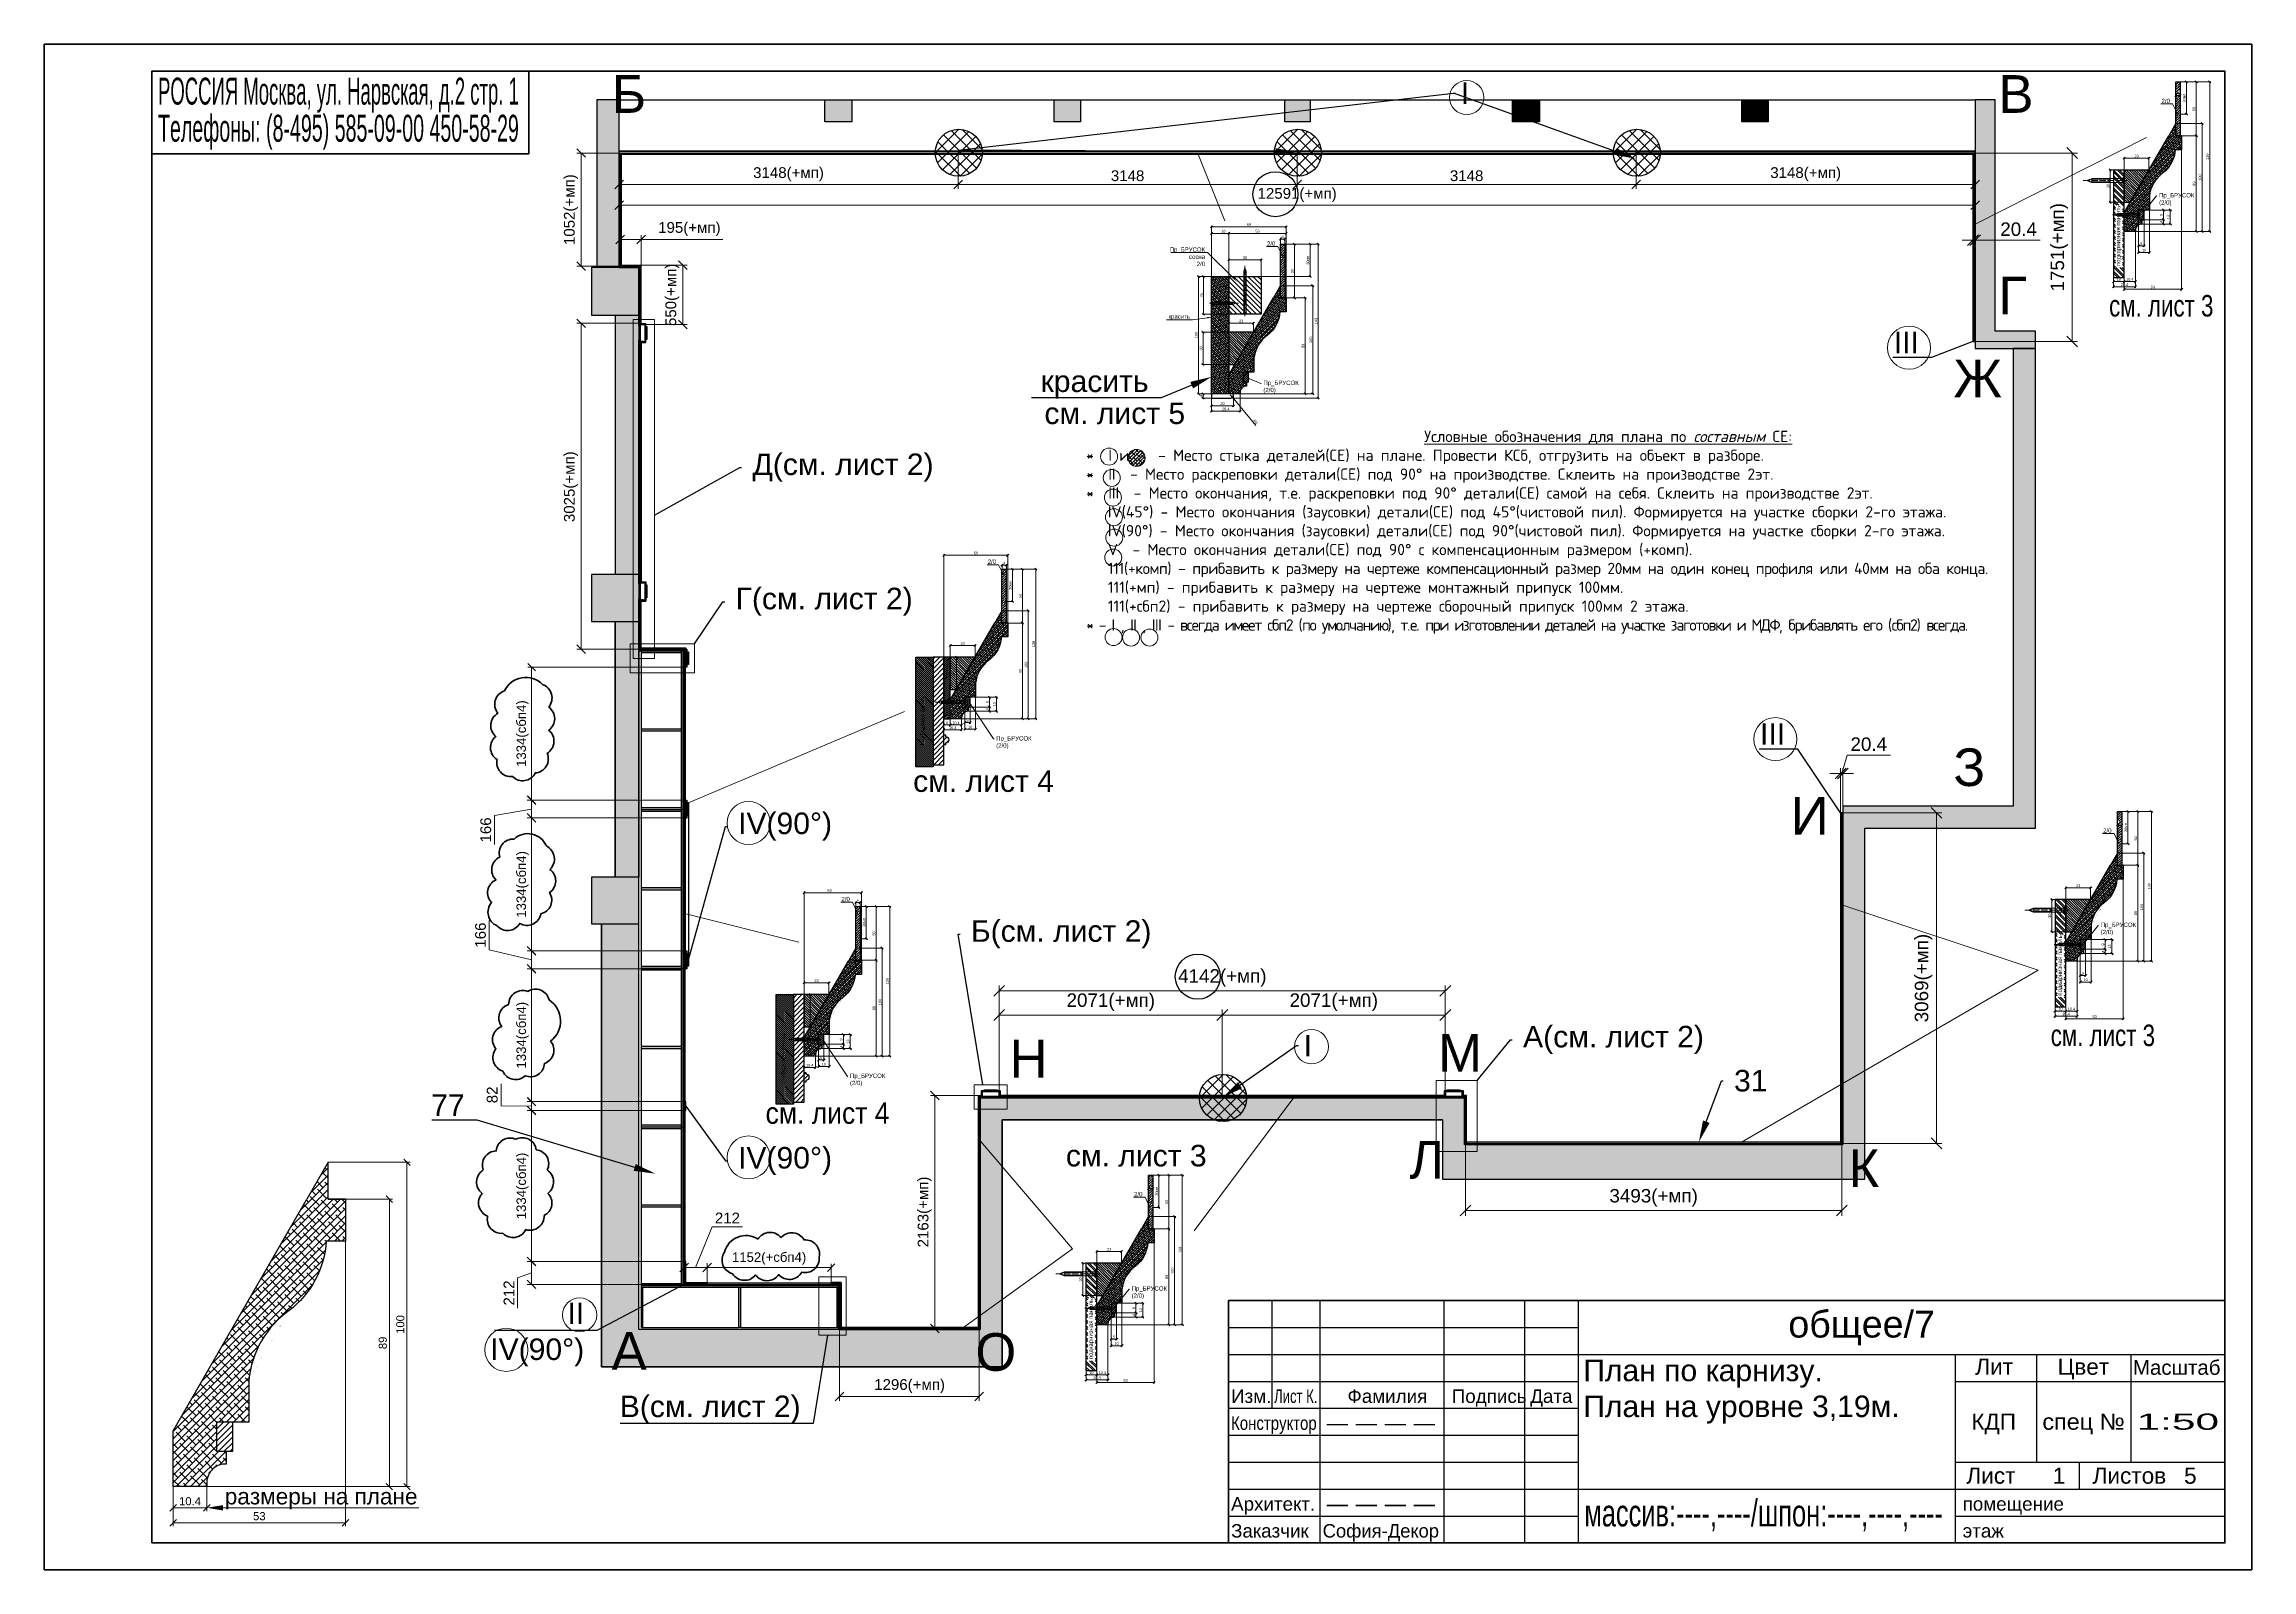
# Paper-space layout 'план по карнизу' of a CAD drawing. Header units: millimetres. Extents: x 1657 to 2067, y 101 to 384.
import ezdxf
from ezdxf import colors
from ezdxf.entities.mleader import LeaderData, LeaderLine
from ezdxf.enums import TextEntityAlignment as Align
from ezdxf.math import Vec2, Vec3

# ---------------------------------------------------------------- set-up
doc = ezdxf.new("R2010")
doc.units = ezdxf.units.MM
doc.linetypes.add('AM_ISO02W050', pattern=[7.5, 6, -1.5])
doc.linetypes.add('AM_ISO08W050', pattern=[18, 12, -1.5, 3, -1.5])
doc.layers.get('DEFPOINTS').update_dxf_attribs({"color": 106, "lineweight": 5})
for name, color, linetype, lineweight in [('A-Sect', 73, 'Continuous', 25), ('pechatnaya_ramka', 2, 'Continuous', 30), ('КАРНИЗ МДФ', 31, 'Continuous', 30), ('КАРНИЗ Пр_N221', 3, 'Continuous', 30), ('коррекция от 2013.04.17', 5, 'Continuous', 100), ('крепеж', 3, 'Continuous', 15), ('Линии Размерные и Текст', 1, 'Continuous', 5), ('Линии Штриховки и Заливка', 1, 'Continuous', 5), ('профили', 20, 'Continuous', 30), ('размеры', 1, 'Continuous', 5), ('служебный слой ШТРИХОВКА', 4, 'Continuous', 5), ('толстая', 7, 'Continuous', 30), ('ШТАМП', 7, 'Continuous', 30)]:
    doc.layers.add(name, color=color, linetype=linetype, lineweight=lineweight)
doc.styles.get("Standard").update_dxf_attribs({"font": 'arial.ttf'})
doc.dimstyles.get("Standard").update_dxf_attribs({"dimscale": 0, "dimtxt": 2.5, "dimasz": 2, "dimexe": 1, "dimexo": 0, "dimgap": 0.75, "dimtad": 1, "dimdsep": 46, "dimtxsty": 'Standard', "dimblk": 'OBLIQUE', "dimcen": 1.5, "dimclrd": 256, "dimclre": 256, "dimclrt": 7, "dimazin": 0, "dimtfac": 1, "dimtmove": 1, "dimatfit": 3, "dimfxl": 1, "dimtolj": 1, "dimtzin": 0, "dimlwd": 5, "dimlwe": 5, "dimarcsym": 0})
doc.dimstyles.new('STANDARD 50', dxfattribs={"dimscale": 0.8, "dimtxt": 2.5, "dimasz": 2, "dimexe": 1, "dimexo": 0, "dimgap": 0.75, "dimtad": 1, "dimdec": 0, "dimlfac": 50, "dimdsep": 46, "dimtxsty": 'Standard', "dimblk": 'OBLIQUE', "dimcen": 1.5, "dimclrd": 256, "dimclre": 256, "dimclrt": 7, "dimazin": 0, "dimtfac": 1, "dimtdec": 0, "dimtmove": 1, "dimatfit": 3, "dimfxl": 1, "dimtolj": 1, "dimtzin": 0, "dimlwd": 5, "dimlwe": 5, "dimarcsym": 0})
doc.dimstyles.new('STANDARD$4', dxfattribs={"dimscale": 0, "dimtxt": 2.5, "dimasz": 2, "dimexe": 1, "dimexo": 0, "dimgap": 0.75, "dimtad": 1, "dimdsep": 46, "dimtxsty": 'Standard', "dimblk1": 'OBLIQUE', "dimsah": 1, "dimcen": 1.5, "dimse1": 1, "dimclrd": 256, "dimclre": 256, "dimclrt": 7, "dimazin": 0, "dimtfac": 1, "dimtmove": 1, "dimatfit": 3, "dimldrblk": 'DOT', "dimfxl": 1, "dimtolj": 1, "dimtzin": 0, "dimlwd": 5, "dimlwe": 5, "dimarcsym": 0})

# ---------------------------------------------------------------- blocks, each defined once
blk = doc.blocks.new('_OBLIQUE')
at = {"color": 0, "linetype": 'ByBlock'}
blk.add_line((-0.5, -0.5), (0.5, 0.5), dxfattribs=at)
blk = doc.blocks.new('*D16')
at = {"layer": 'DEFPOINTS', "color": 0, "transparency": 16777216}
for p in [(1804.61, 145.83), (1830.54, 145.83), (1830.54, 133.21)]:
    blk.add_point(p, dxfattribs=at)
at = {"layer": 'Линии Размерные и Текст', "lineweight": 5, "transparency": 16777216}
for p, q in [((1804.61, 145.83), (1804.61, 132.41)), ((1830.54, 145.83), (1830.54, 132.41)), ((1804.61, 133.21), (1830.54, 133.21))]:
    blk.add_line(p, q, dxfattribs=at)
at = {"layer": 'Линии Размерные и Текст', "lineweight": 5, "transparency": 16777216, "xscale": 1.6, "yscale": 1.6, "zscale": 1.6, "rotation": 180}
blk.add_blockref('_OBLIQUE', (1804.61, 133.21), dxfattribs=at)
at = {"layer": 'Линии Размерные и Текст', "lineweight": 5, "transparency": 16777216, "xscale": 1.6, "yscale": 1.6, "zscale": 1.6}
blk.add_blockref('_OBLIQUE', (1830.54, 133.21), dxfattribs=at)
at = {"layer": 'Линии Размерные и Текст', "color": 7, "transparency": 16777216, "insert": (1817.63, 135.12), "char_height": 2, "attachment_point": 5}
blk.add_mtext('\\A1;1296(+мп)', dxfattribs=at)
blk = doc.blocks.new('*D17')
at = {"layer": 'DEFPOINTS', "color": 0, "transparency": 16777216}
for p in [(1780.02, 157.13), (1780.02, 154.35), (1803.06, 154.23)]:
    blk.add_point(p, dxfattribs=at)
at = {"layer": 'Линии Размерные и Текст', "lineweight": 5, "transparency": 16777216}
for p, q in [((1780.02, 154.35), (1780.02, 157.83)), ((1803.06, 157.13), (1780.02, 157.13)), ((1803.06, 154.23), (1803.06, 157.83))]:
    blk.add_line(p, q, dxfattribs=at)
at = {"layer": 'Линии Размерные и Текст', "lineweight": 5, "transparency": 16777216, "xscale": 1.4, "yscale": 1.4, "zscale": 1.4, "rotation": 180}
blk.add_blockref('_OBLIQUE', (1780.02, 157.13), dxfattribs=at)
at = {"layer": 'Линии Размерные и Текст', "lineweight": 5, "transparency": 16777216, "xscale": 1.4, "yscale": 1.4, "zscale": 1.4}
blk.add_blockref('_OBLIQUE', (1803.06, 157.13), dxfattribs=at)
at = {"layer": 'Линии Размерные и Текст', "color": 7, "transparency": 16777216, "insert": (1791.54, 158.81), "char_height": 1.75, "attachment_point": 5}
blk.add_mtext('\\A1;1152(+сбп4)', dxfattribs=at)
blk = doc.blocks.new('*D18')
at = {"layer": 'DEFPOINTS', "color": 0, "transparency": 16777216}
for p in [(1775.77, 157.13), (1775.77, 154.02), (1780.02, 154.35)]:
    blk.add_point(p, dxfattribs=at)
at = {"layer": 'Линии Размерные и Текст', "lineweight": 5, "transparency": 16777216}
for p, q in [((1777.89, 157.13), (1780.98, 164.73)), ((1780.98, 164.73), (1786.61, 164.73)), ((1775.77, 154.02), (1775.77, 157.93)), ((1780.02, 157.13), (1775.77, 157.13)), ((1780.02, 154.35), (1780.02, 157.93))]:
    blk.add_line(p, q, dxfattribs=at)
at = {"layer": 'Линии Размерные и Текст', "lineweight": 5, "transparency": 16777216, "xscale": 1.6, "yscale": 1.6, "zscale": 1.6, "rotation": 180}
blk.add_blockref('_OBLIQUE', (1775.77, 157.13), dxfattribs=at)
at = {"layer": 'Линии Размерные и Текст', "lineweight": 5, "transparency": 16777216, "xscale": 1.6, "yscale": 1.6, "zscale": 1.6}
blk.add_blockref('_OBLIQUE', (1780.02, 157.13), dxfattribs=at)
at = {"layer": 'Линии Размерные и Текст', "color": 7, "transparency": 16777216, "insert": (1783.8, 166.34), "char_height": 2, "attachment_point": 5}
blk.add_mtext('\\A1;212', dxfattribs=at)
blk = doc.blocks.new('*D19')
at = {"layer": 'DEFPOINTS', "color": 0, "transparency": 16777216}
for p in [(1775.77, 158.27), (1747.45, 154.02), (1775.77, 154.02)]:
    blk.add_point(p, dxfattribs=at)
at = {"layer": 'Линии Размерные и Текст', "lineweight": 5, "transparency": 16777216}
for p, q in [((1747.45, 156.14), (1744.85, 155.24)), ((1775.77, 158.27), (1746.65, 158.27)), ((1747.45, 158.27), (1747.45, 154.02)), ((1744.85, 155.24), (1744.85, 149.6)), ((1775.77, 154.02), (1746.65, 154.02))]:
    blk.add_line(p, q, dxfattribs=at)
at = {"layer": 'Линии Размерные и Текст', "lineweight": 5, "transparency": 16777216, "xscale": 1.6, "yscale": 1.6, "zscale": 1.6}
for p, rotation in [((1747.45, 158.27), 90), ((1747.45, 154.02), 270)]:
    blk.add_blockref('_OBLIQUE', p, dxfattribs=dict(at, rotation=rotation))
at = {"layer": 'Линии Размерные и Текст', "color": 7, "transparency": 16777216, "insert": (1743.24, 152.42), "char_height": 2, "attachment_point": 5, "rotation": 90}
blk.add_mtext('\\A1;212', dxfattribs=at)
blk = doc.blocks.new('*D20')
at = {"layer": 'DEFPOINTS', "color": 0, "transparency": 16777216}
for p in [(1747.45, 186.31), (1775.77, 186.31), (1775.77, 158.27)]:
    blk.add_point(p, dxfattribs=at)
at = {"layer": 'Линии Размерные и Текст', "lineweight": 5, "transparency": 16777216}
for p, q in [((1775.77, 186.31), (1746.75, 186.31)), ((1747.45, 158.27), (1747.45, 186.31)), ((1775.77, 158.27), (1746.75, 158.27))]:
    blk.add_line(p, q, dxfattribs=at)
at = {"layer": 'Линии Размерные и Текст', "lineweight": 5, "transparency": 16777216, "xscale": 1.4, "yscale": 1.4, "zscale": 1.4}
for p, rotation in [((1747.45, 186.31), 90), ((1747.45, 158.27), 270)]:
    blk.add_blockref('_OBLIQUE', p, dxfattribs=dict(at, rotation=rotation))
at = {"layer": 'Линии Размерные и Текст', "color": 7, "transparency": 16777216, "insert": (1745.78, 172.29), "char_height": 1.75, "attachment_point": 5, "rotation": 90}
blk.add_mtext('\\A1;1334(сбп4)', dxfattribs=at)
blk = doc.blocks.new('*D21')
at = {"layer": 'DEFPOINTS', "color": 0, "transparency": 16777216}
for p in [(1747.45, 187.95), (1775.77, 187.95), (1775.77, 186.31)]:
    blk.add_point(p, dxfattribs=at)
at = {"layer": 'Линии Размерные и Текст', "lineweight": 5, "transparency": 16777216}
for p, q in [((1741.77, 187.18), (1741.77, 191.23)), ((1747.45, 187.13), (1741.77, 187.18)), ((1775.77, 187.95), (1746.65, 187.95)), ((1775.77, 186.31), (1746.65, 186.31)), ((1747.45, 186.31), (1747.45, 187.95))]:
    blk.add_line(p, q, dxfattribs=at)
at = {"layer": 'Линии Размерные и Текст', "lineweight": 5, "transparency": 16777216, "xscale": 1.6, "yscale": 1.6, "zscale": 1.6}
for p, rotation in [((1747.45, 187.95), 90), ((1747.45, 186.31), 270)]:
    blk.add_blockref('_OBLIQUE', p, dxfattribs=dict(at, rotation=rotation))
at = {"layer": 'Линии Размерные и Текст', "color": 7, "transparency": 16777216, "insert": (1740.14, 189.21), "char_height": 2, "attachment_point": 5, "rotation": 90}
blk.add_mtext('\\A1;82', dxfattribs=at)
blk = doc.blocks.new('*D22')
at = {"layer": 'DEFPOINTS', "color": 0, "transparency": 16777216}
for p in [(1747.45, 212.63), (1775.69, 212.63), (1775.77, 187.95)]:
    blk.add_point(p, dxfattribs=at)
at = {"layer": 'Линии Размерные и Текст', "lineweight": 5, "transparency": 16777216}
for p, q in [((1775.69, 212.63), (1746.75, 212.63)), ((1747.45, 187.95), (1747.45, 212.63)), ((1775.77, 187.95), (1746.75, 187.95))]:
    blk.add_line(p, q, dxfattribs=at)
at = {"layer": 'Линии Размерные и Текст', "lineweight": 5, "transparency": 16777216, "xscale": 1.4, "yscale": 1.4, "zscale": 1.4}
for p, rotation in [((1747.45, 212.63), 90), ((1747.45, 187.95), 270)]:
    blk.add_blockref('_OBLIQUE', p, dxfattribs=dict(at, rotation=rotation))
at = {"layer": 'Линии Размерные и Текст', "color": 7, "transparency": 16777216, "insert": (1745.78, 200.29), "char_height": 1.75, "attachment_point": 5, "rotation": 90}
blk.add_mtext('\\A1;1334(сбп4)', dxfattribs=at)
blk = doc.blocks.new('*D23')
at = {"layer": 'DEFPOINTS', "color": 0, "transparency": 16777216}
for p in [(1747.45, 215.95), (1775.69, 215.95), (1775.69, 212.63)]:
    blk.add_point(p, dxfattribs=at)
at = {"layer": 'Линии Размерные и Текст', "lineweight": 5, "transparency": 16777216}
for p, q in [((1739.58, 216.16), (1739.58, 221.59)), ((1747.45, 214.29), (1739.58, 216.16)), ((1775.69, 215.95), (1746.65, 215.95)), ((1747.45, 212.63), (1747.45, 215.95)), ((1775.69, 212.63), (1746.65, 212.63))]:
    blk.add_line(p, q, dxfattribs=at)
at = {"layer": 'Линии Размерные и Текст', "lineweight": 5, "transparency": 16777216, "xscale": 1.6, "yscale": 1.6, "zscale": 1.6}
for p, rotation in [((1747.45, 215.95), 90), ((1747.45, 212.63), 270)]:
    blk.add_blockref('_OBLIQUE', p, dxfattribs=dict(at, rotation=rotation))
at = {"layer": 'Линии Размерные и Текст', "color": 7, "transparency": 16777216, "insert": (1737.96, 218.88), "char_height": 2, "attachment_point": 5, "rotation": 90}
blk.add_mtext('\\A1;166', dxfattribs=at)
blk = doc.blocks.new('*D24')
at = {"layer": 'DEFPOINTS', "color": 0, "transparency": 16777216}
for p in [(1747.45, 240.64), (1775.69, 240.64), (1775.69, 215.95)]:
    blk.add_point(p, dxfattribs=at)
at = {"layer": 'Линии Размерные и Текст', "lineweight": 5, "transparency": 16777216}
for p, q in [((1775.69, 240.64), (1746.75, 240.64)), ((1747.45, 215.95), (1747.45, 240.64)), ((1775.69, 215.95), (1746.75, 215.95))]:
    blk.add_line(p, q, dxfattribs=at)
at = {"layer": 'Линии Размерные и Текст', "lineweight": 5, "transparency": 16777216, "xscale": 1.4, "yscale": 1.4, "zscale": 1.4}
for p, rotation in [((1747.45, 240.64), 90), ((1747.45, 215.95), 270)]:
    blk.add_blockref('_OBLIQUE', p, dxfattribs=dict(at, rotation=rotation))
at = {"layer": 'Линии Размерные и Текст', "color": 7, "transparency": 16777216, "insert": (1745.78, 228.3), "char_height": 1.75, "attachment_point": 5, "rotation": 90}
blk.add_mtext('\\A1;1334(сбп4)', dxfattribs=at)
blk = doc.blocks.new('*D25')
at = {"layer": 'DEFPOINTS', "color": 0, "transparency": 16777216}
for p in [(1747.45, 243.96), (1775.69, 243.96), (1775.69, 240.64)]:
    blk.add_point(p, dxfattribs=at)
at = {"layer": 'Линии Размерные и Текст', "lineweight": 5, "transparency": 16777216}
for p, q in [((1747.45, 242.3), (1740.57, 241.12)), ((1775.69, 243.96), (1746.65, 243.96)), ((1747.45, 240.64), (1747.45, 243.96)), ((1740.57, 241.12), (1740.57, 235.69)), ((1775.69, 240.64), (1746.65, 240.64))]:
    blk.add_line(p, q, dxfattribs=at)
at = {"layer": 'Линии Размерные и Текст', "lineweight": 5, "transparency": 16777216, "xscale": 1.6, "yscale": 1.6, "zscale": 1.6}
for p, rotation in [((1747.45, 243.96), 90), ((1747.45, 240.64), 270)]:
    blk.add_blockref('_OBLIQUE', p, dxfattribs=dict(at, rotation=rotation))
at = {"layer": 'Линии Размерные и Текст', "color": 7, "transparency": 16777216, "insert": (1738.94, 238.41), "char_height": 2, "attachment_point": 5, "rotation": 90}
blk.add_mtext('\\A1;166', dxfattribs=at)
blk = doc.blocks.new('*D26')
at = {"layer": 'DEFPOINTS', "color": 0, "transparency": 16777216}
for p in [(1747.45, 268.64), (1775.69, 268.64), (1775.69, 243.96)]:
    blk.add_point(p, dxfattribs=at)
at = {"layer": 'Линии Размерные и Текст', "lineweight": 5, "transparency": 16777216}
for p, q in [((1775.69, 268.64), (1746.75, 268.64)), ((1747.45, 243.96), (1747.45, 268.64)), ((1775.69, 243.96), (1746.75, 243.96))]:
    blk.add_line(p, q, dxfattribs=at)
at = {"layer": 'Линии Размерные и Текст', "lineweight": 5, "transparency": 16777216, "xscale": 1.4, "yscale": 1.4, "zscale": 1.4}
for p, rotation in [((1747.45, 268.64), 90), ((1747.45, 243.96), 270)]:
    blk.add_blockref('_OBLIQUE', p, dxfattribs=dict(at, rotation=rotation))
at = {"layer": 'Линии Размерные и Текст', "color": 7, "transparency": 16777216, "insert": (1745.78, 256.3), "char_height": 1.75, "attachment_point": 5, "rotation": 90}
blk.add_mtext('\\A1;1334(сбп4)', dxfattribs=at)
blk = doc.blocks.new('*D27')
at = {"layer": 'DEFPOINTS', "color": 0, "transparency": 16777216}
for p in [(1756.66, 332.5), (1767.78, 332.5), (1767.58, 271.99)]:
    blk.add_point(p, dxfattribs=at)
at = {"layer": 'Линии Размерные и Текст', "lineweight": 5, "transparency": 16777216}
for p, q in [((1767.78, 332.5), (1755.86, 332.5)), ((1756.66, 271.99), (1756.66, 332.5)), ((1767.58, 271.99), (1755.86, 271.99))]:
    blk.add_line(p, q, dxfattribs=at)
at = {"layer": 'Линии Размерные и Текст', "lineweight": 5, "transparency": 16777216, "xscale": 1.6, "yscale": 1.6, "zscale": 1.6}
for p, rotation in [((1756.66, 332.5), 90), ((1756.66, 271.99), 270)]:
    blk.add_blockref('_OBLIQUE', p, dxfattribs=dict(at, rotation=rotation))
at = {"layer": 'Линии Размерные и Текст', "color": 7, "transparency": 16777216, "insert": (1754.75, 302.15), "char_height": 2, "attachment_point": 5, "rotation": 90}
blk.add_mtext('\\A1;3025(+мп)', dxfattribs=at)
blk = doc.blocks.new('*D28')
at = {"layer": 'DEFPOINTS', "color": 0, "transparency": 16777216}
for p in [(1763.68, 364.65), (2015.5, 364.65), (1763.68, 354.42)]:
    blk.add_point(p, dxfattribs=at)
at = {"layer": 'Линии Размерные и Текст', "lineweight": 5, "transparency": 16777216}
for p, q in [((1763.68, 364.65), (1763.68, 353.62)), ((2015.5, 364.65), (2015.5, 353.62)), ((2015.5, 354.42), (1763.68, 354.42))]:
    blk.add_line(p, q, dxfattribs=at)
at = {"layer": 'Линии Размерные и Текст', "lineweight": 5, "transparency": 16777216, "xscale": 1.6, "yscale": 1.6, "zscale": 1.6, "rotation": 180}
blk.add_blockref('_OBLIQUE', (1763.68, 354.42), dxfattribs=at)
at = {"layer": 'Линии Размерные и Текст', "lineweight": 5, "transparency": 16777216, "xscale": 1.6, "yscale": 1.6, "zscale": 1.6}
blk.add_blockref('_OBLIQUE', (2015.5, 354.42), dxfattribs=at)
at = {"layer": 'Линии Размерные и Текст', "color": 7, "transparency": 16777216, "insert": (1889.59, 356.33), "char_height": 2, "attachment_point": 5}
blk.add_mtext('\\A1;12591(+мп)', dxfattribs=at)
blk = doc.blocks.new('*D29')
at = {"layer": 'DEFPOINTS', "color": 0, "transparency": 16777216}
for p in [(1952.54, 364.65), (2015.5, 364.65), (1952.54, 358.27)]:
    blk.add_point(p, dxfattribs=at)
at = {"layer": 'Линии Размерные и Текст', "lineweight": 5, "transparency": 16777216}
for p, q in [((1952.54, 364.65), (1952.54, 357.47)), ((2015.5, 364.65), (2015.5, 357.47)), ((2015.5, 358.27), (1952.54, 358.27))]:
    blk.add_line(p, q, dxfattribs=at)
at = {"layer": 'Линии Размерные и Текст', "lineweight": 5, "transparency": 16777216, "xscale": 1.6, "yscale": 1.6, "zscale": 1.6, "rotation": 180}
blk.add_blockref('_OBLIQUE', (1952.54, 358.27), dxfattribs=at)
at = {"layer": 'Линии Размерные и Текст', "lineweight": 5, "transparency": 16777216, "xscale": 1.6, "yscale": 1.6, "zscale": 1.6}
blk.add_blockref('_OBLIQUE', (2015.5, 358.27), dxfattribs=at)
at = {"layer": 'Линии Размерные и Текст', "color": 7, "transparency": 16777216, "insert": (1984.02, 360.19), "char_height": 2, "attachment_point": 5}
blk.add_mtext('\\A1;3148(+мп)', dxfattribs=at)
blk = doc.blocks.new('*D30')
at = {"layer": 'DEFPOINTS', "color": 0, "transparency": 16777216}
for p in [(1889.59, 364.65), (1952.54, 364.65), (1952.54, 358.27)]:
    blk.add_point(p, dxfattribs=at)
at = {"layer": 'Линии Размерные и Текст', "lineweight": 5, "transparency": 16777216}
for p, q in [((1889.59, 364.65), (1889.59, 357.47)), ((1952.54, 364.65), (1952.54, 357.47)), ((1889.59, 358.27), (1952.54, 358.27))]:
    blk.add_line(p, q, dxfattribs=at)
at = {"layer": 'Линии Размерные и Текст', "lineweight": 5, "transparency": 16777216, "xscale": 1.6, "yscale": 1.6, "zscale": 1.6, "rotation": 180}
blk.add_blockref('_OBLIQUE', (1889.59, 358.27), dxfattribs=at)
at = {"layer": 'Линии Размерные и Текст', "lineweight": 5, "transparency": 16777216, "xscale": 1.6, "yscale": 1.6, "zscale": 1.6}
blk.add_blockref('_OBLIQUE', (1952.54, 358.27), dxfattribs=at)
at = {"layer": 'Линии Размерные и Текст', "color": 7, "transparency": 16777216, "insert": (1921.06, 359.9), "char_height": 2, "attachment_point": 5}
blk.add_mtext('\\A1;3148', dxfattribs=at)
blk = doc.blocks.new('*D31')
at = {"layer": 'DEFPOINTS', "color": 0, "transparency": 16777216}
for p in [(1763.68, 364.65), (1826.63, 364.65), (1826.63, 358.27)]:
    blk.add_point(p, dxfattribs=at)
at = {"layer": 'Линии Размерные и Текст', "lineweight": 5, "transparency": 16777216}
for p, q in [((1763.68, 364.65), (1763.68, 357.47)), ((1826.63, 364.65), (1826.63, 357.47)), ((1763.68, 358.27), (1826.63, 358.27))]:
    blk.add_line(p, q, dxfattribs=at)
at = {"layer": 'Линии Размерные и Текст', "lineweight": 5, "transparency": 16777216, "xscale": 1.6, "yscale": 1.6, "zscale": 1.6, "rotation": 180}
blk.add_blockref('_OBLIQUE', (1763.68, 358.27), dxfattribs=at)
at = {"layer": 'Линии Размерные и Текст', "lineweight": 5, "transparency": 16777216, "xscale": 1.6, "yscale": 1.6, "zscale": 1.6}
blk.add_blockref('_OBLIQUE', (1826.63, 358.27), dxfattribs=at)
at = {"layer": 'Линии Размерные и Текст', "color": 7, "transparency": 16777216, "insert": (1795.15, 360.19), "char_height": 2, "attachment_point": 5}
blk.add_mtext('\\A1;3148(+мп)', dxfattribs=at)
blk = doc.blocks.new('*D32')
at = {"layer": 'DEFPOINTS', "color": 0, "transparency": 16777216}
for p in [(1826.63, 364.65), (1889.59, 364.65), (1826.63, 358.27)]:
    blk.add_point(p, dxfattribs=at)
at = {"layer": 'Линии Размерные и Текст', "lineweight": 5, "transparency": 16777216}
for p, q in [((1826.63, 364.65), (1826.63, 357.47)), ((1889.59, 364.65), (1889.59, 357.47)), ((1889.59, 358.27), (1826.63, 358.27))]:
    blk.add_line(p, q, dxfattribs=at)
at = {"layer": 'Линии Размерные и Текст', "lineweight": 5, "transparency": 16777216, "xscale": 1.6, "yscale": 1.6, "zscale": 1.6, "rotation": 180}
blk.add_blockref('_OBLIQUE', (1826.63, 358.27), dxfattribs=at)
at = {"layer": 'Линии Размерные и Текст', "lineweight": 5, "transparency": 16777216, "xscale": 1.6, "yscale": 1.6, "zscale": 1.6}
blk.add_blockref('_OBLIQUE', (1889.59, 358.27), dxfattribs=at)
at = {"layer": 'Линии Размерные и Текст', "color": 7, "transparency": 16777216, "insert": (1858.11, 359.9), "char_height": 2, "attachment_point": 5}
blk.add_mtext('\\A1;3148', dxfattribs=at)
blk = doc.blocks.new('*D114')
at = {"layer": 'DEFPOINTS', "color": 0, "transparency": 16777216}
for p in [(52.9, 118.6), (66.5, 118.6), (10, 29.6)]:
    blk.add_point(p, dxfattribs=at)
at = {"layer": 'размеры', "lineweight": 5, "transparency": 16777216}
for p, q in [((52.9, 118.6), (67.5, 118.6)), ((66.5, 29.6), (66.5, 118.6)), ((10, 29.6), (67.5, 29.6))]:
    blk.add_line(p, q, dxfattribs=at)
at = {"layer": 'размеры', "lineweight": 5, "transparency": 16777216, "xscale": 2, "yscale": 2, "zscale": 2}
for p, rotation in [((66.5, 118.6), 90), ((66.5, 29.6), 270)]:
    blk.add_blockref('_OBLIQUE', p, dxfattribs=dict(at, rotation=rotation))
at = {"layer": 'размеры', "color": 7, "transparency": 16777216, "insert": (64.5, 74.1), "char_height": 2.5, "attachment_point": 5, "rotation": 90}
blk.add_mtext('\\A1;89', dxfattribs=at)
blk = doc.blocks.new('*D115')
at = {"layer": 'DEFPOINTS', "color": 0, "transparency": 16777216}
for p in [(51.6, 168.6), (66.5, 168.6), (52.9, 118.6)]:
    blk.add_point(p, dxfattribs=at)
at = {"layer": 'размеры', "lineweight": 5, "transparency": 16777216}
for p, q in [((51.6, 168.6), (67.5, 168.6)), ((66.5, 118.6), (66.5, 168.6)), ((52.9, 118.6), (67.5, 118.6))]:
    blk.add_line(p, q, dxfattribs=at)
at = {"layer": 'размеры', "lineweight": 5, "transparency": 16777216, "xscale": 2, "yscale": 2, "zscale": 2}
for p, rotation in [((66.5, 168.6), 90), ((66.5, 118.6), 270)]:
    blk.add_blockref('_OBLIQUE', p, dxfattribs=dict(at, rotation=rotation))
at = {"layer": 'размеры', "color": 7, "transparency": 16777216, "insert": (64.5, 143.6), "char_height": 2.5, "attachment_point": 5, "rotation": 90}
blk.add_mtext('\\A1;50', dxfattribs=at)
blk = doc.blocks.new('*D116')
at = {"layer": 'DEFPOINTS', "color": 0, "transparency": 16777216}
for p in [(47.6, 130), (10, 29.6), (71.9, 29.6)]:
    blk.add_point(p, dxfattribs=at)
at = {"layer": 'размеры', "lineweight": 5, "transparency": 16777216}
for p, q in [((47.6, 130), (72.9, 130)), ((71.9, 130), (71.9, 29.6)), ((10, 29.6), (72.9, 29.6))]:
    blk.add_line(p, q, dxfattribs=at)
at = {"layer": 'размеры', "lineweight": 5, "transparency": 16777216, "xscale": 2, "yscale": 2, "zscale": 2}
for p, rotation in [((71.9, 130), 90), ((71.9, 29.6), 270)]:
    blk.add_blockref('_OBLIQUE', p, dxfattribs=dict(at, rotation=rotation))
at = {"layer": 'размеры', "color": 7, "transparency": 16777216, "insert": (69.9, 79.8), "char_height": 2.5, "attachment_point": 5, "rotation": 90}
blk.add_mtext('\\A1;100', dxfattribs=at)
blk = doc.blocks.new('*D117')
at = {"layer": 'DEFPOINTS', "color": 0, "transparency": 16777216}
for p in [(51.6, 168.6), (79, 168.6), (10, 29.6)]:
    blk.add_point(p, dxfattribs=at)
at = {"layer": 'размеры', "lineweight": 5, "transparency": 16777216}
for p, q in [((51.6, 168.6), (80, 168.6)), ((79, 29.6), (79, 168.6)), ((10, 29.6), (80, 29.6))]:
    blk.add_line(p, q, dxfattribs=at)
at = {"layer": 'размеры', "lineweight": 5, "transparency": 16777216, "xscale": 2, "yscale": 2, "zscale": 2}
for p, rotation in [((79, 168.6), 90), ((79, 29.6), 270)]:
    blk.add_blockref('_OBLIQUE', p, dxfattribs=dict(at, rotation=rotation))
at = {"layer": 'размеры', "color": 7, "transparency": 16777216, "insert": (77, 99.1), "char_height": 2.5, "attachment_point": 5, "rotation": 90}
blk.add_mtext('\\A1;139', dxfattribs=at)
blk = doc.blocks.new('*D118')
at = {"layer": 'DEFPOINTS', "color": 0, "transparency": 16777216}
for p in [(47.6, 172.3), (47.6, 168.6), (51.6, 168.6)]:
    blk.add_point(p, dxfattribs=at)
at = {"layer": 'размеры', "lineweight": 5, "transparency": 16777216}
for p, q in [((47.6, 168.6), (47.6, 173.3)), ((51.6, 172.3), (47.6, 172.3)), ((51.6, 168.6), (51.6, 173.3))]:
    blk.add_line(p, q, dxfattribs=at)
at = {"layer": 'размеры', "lineweight": 5, "transparency": 16777216, "xscale": 2, "yscale": 2, "zscale": 2, "rotation": 180}
blk.add_blockref('_OBLIQUE', (47.6, 172.3), dxfattribs=at)
at = {"layer": 'размеры', "lineweight": 5, "transparency": 16777216, "xscale": 2, "yscale": 2, "zscale": 2}
blk.add_blockref('_OBLIQUE', (51.6, 172.3), dxfattribs=at)
at = {"layer": 'размеры', "color": 7, "transparency": 16777216, "insert": (49.6, 174.3), "char_height": 2.5, "attachment_point": 5}
blk.add_mtext('\\A1;4', dxfattribs=at)
blk = doc.blocks.new('*D119')
at = {"layer": 'DEFPOINTS', "color": 0, "transparency": 16777216}
for p in [(-6.4, 181.5), (52.9, 118.6), (-6.4, 86.8)]:
    blk.add_point(p, dxfattribs=at)
at = {"layer": 'размеры', "lineweight": 5, "transparency": 16777216}
for p, q in [((-6.4, 86.8), (-6.4, 182.5)), ((52.9, 181.5), (-6.4, 181.5)), ((52.9, 118.6), (52.9, 182.5))]:
    blk.add_line(p, q, dxfattribs=at)
at = {"layer": 'размеры', "lineweight": 5, "transparency": 16777216, "xscale": 2, "yscale": 2, "zscale": 2, "rotation": 180}
blk.add_blockref('_OBLIQUE', (-6.4, 181.5), dxfattribs=at)
at = {"layer": 'размеры', "lineweight": 5, "transparency": 16777216, "xscale": 2, "yscale": 2, "zscale": 2}
blk.add_blockref('_OBLIQUE', (52.9, 181.5), dxfattribs=at)
at = {"layer": 'размеры', "color": 7, "transparency": 16777216, "insert": (23.3, 183.5), "char_height": 2.5, "attachment_point": 5}
blk.add_mtext('\\A1;59', dxfattribs=at)
blk = doc.blocks.new('*D120')
at = {"layer": 'DEFPOINTS', "color": 0, "transparency": 16777216}
for p in [(-0.4, 86.8), (22.6, 97.7), (22.6, 86.8)]:
    blk.add_point(p, dxfattribs=at)
at = {"layer": 'размеры', "lineweight": 5, "transparency": 16777216}
for p, q in [((-0.4, 86.8), (-0.4, 98.7)), ((-0.4, 97.7), (22.6, 97.7)), ((22.6, 86.8), (22.6, 98.7))]:
    blk.add_line(p, q, dxfattribs=at)
at = {"layer": 'размеры', "lineweight": 5, "transparency": 16777216, "xscale": 2, "yscale": 2, "zscale": 2, "rotation": 180}
blk.add_blockref('_OBLIQUE', (-0.4, 97.7), dxfattribs=at)
at = {"layer": 'размеры', "lineweight": 5, "transparency": 16777216, "xscale": 2, "yscale": 2, "zscale": 2}
blk.add_blockref('_OBLIQUE', (22.6, 97.7), dxfattribs=at)
at = {"layer": 'размеры', "color": 7, "transparency": 16777216, "insert": (11.1, 99.8), "char_height": 2.5, "attachment_point": 5}
blk.add_mtext('\\A1;23', dxfattribs=at)
blk = doc.blocks.new('*D121')
at = {"layer": 'DEFPOINTS', "color": 0, "transparency": 16777216}
for p in [(-0.4, 86.8), (-0.4, 56.8), (5.3, 56.8)]:
    blk.add_point(p, dxfattribs=at)
at = {"layer": 'размеры', "lineweight": 5, "transparency": 16777216}
for p, q in [((-0.4, 86.8), (6.3, 86.8)), ((5.3, 86.8), (5.3, 56.8)), ((-0.4, 56.8), (6.3, 56.8))]:
    blk.add_line(p, q, dxfattribs=at)
at = {"layer": 'размеры', "lineweight": 5, "transparency": 16777216, "xscale": 2, "yscale": 2, "zscale": 2}
for p, rotation in [((5.3, 86.8), 90), ((5.3, 56.8), 270)]:
    blk.add_blockref('_OBLIQUE', p, dxfattribs=dict(at, rotation=rotation))
at = {"layer": 'размеры', "color": 7, "transparency": 16777216, "insert": (3.2, 71.8), "char_height": 2.5, "attachment_point": 5, "rotation": 90}
blk.add_mtext('\\A1;30', dxfattribs=at)
blk = doc.blocks.new('*D122')
at = {"layer": 'DEFPOINTS', "color": 0, "transparency": 16777216}
for p in [(51.6, 168.6), (57.3, 168.6), (51.6, 138.6)]:
    blk.add_point(p, dxfattribs=at)
at = {"layer": 'Линии Размерные и Текст', "lineweight": 5, "transparency": 16777216}
for p, q in [((51.6, 168.6), (58.3, 168.6)), ((57.3, 138.6), (57.3, 168.6)), ((51.6, 138.6), (58.3, 138.6))]:
    blk.add_line(p, q, dxfattribs=at)
at = {"layer": 'Линии Размерные и Текст', "lineweight": 5, "transparency": 16777216, "xscale": 2, "yscale": 2, "zscale": 2}
for p, rotation in [((57.3, 168.6), 90), ((57.3, 138.6), 270)]:
    blk.add_blockref('_OBLIQUE', p, dxfattribs=dict(at, rotation=rotation))
at = {"layer": 'Линии Размерные и Текст', "color": 7, "transparency": 16777216, "insert": (55.3, 153.6), "char_height": 2.5, "attachment_point": 5, "rotation": 90}
blk.add_mtext('\\A1;30мп', dxfattribs=at)
blk = doc.blocks.new('*D123')
at = {"layer": 'DEFPOINTS', "color": 0, "transparency": 16777216}
for p in [(-0.4, 29.6), (-0.4, 23.9), (10, 29.6)]:
    blk.add_point(p, dxfattribs=at)
at = {"layer": 'Линии Размерные и Текст', "lineweight": 5, "transparency": 16777216}
for p, q in [((-0.4, 29.6), (-0.4, 22.9)), ((10, 23.9), (-0.4, 23.9)), ((10, 29.6), (10, 22.9))]:
    blk.add_line(p, q, dxfattribs=at)
at = {"layer": 'Линии Размерные и Текст', "lineweight": 5, "transparency": 16777216, "xscale": 2, "yscale": 2, "zscale": 2, "rotation": 180}
blk.add_blockref('_OBLIQUE', (-0.4, 23.9), dxfattribs=at)
at = {"layer": 'Линии Размерные и Текст', "lineweight": 5, "transparency": 16777216, "xscale": 2, "yscale": 2, "zscale": 2}
blk.add_blockref('_OBLIQUE', (10, 23.9), dxfattribs=at)
at = {"layer": 'Линии Размерные и Текст', "color": 7, "transparency": 16777216, "insert": (4.8, 25.9), "char_height": 2.5, "attachment_point": 5}
blk.add_mtext('\\A1;10.4', dxfattribs=at)
blk = doc.blocks.new('*D124')
at = {"layer": 'DEFPOINTS', "color": 0, "transparency": 16777216}
for p in [(23, 49.6), (18, 40.6), (36, 40.6)]:
    blk.add_point(p, dxfattribs=at)
at = {"layer": 'Линии Размерные и Текст', "lineweight": 5, "transparency": 16777216}
for p, q in [((23, 49.6), (37, 49.6)), ((36, 49.6), (36, 40.6)), ((18, 40.6), (37, 40.6))]:
    blk.add_line(p, q, dxfattribs=at)
at = {"layer": 'Линии Размерные и Текст', "lineweight": 5, "transparency": 16777216, "xscale": 2, "yscale": 2, "zscale": 2}
for p, rotation in [((36, 49.6), 90), ((36, 40.6), 270)]:
    blk.add_blockref('_OBLIQUE', p, dxfattribs=dict(at, rotation=rotation))
at = {"layer": 'Линии Размерные и Текст', "color": 7, "transparency": 16777216, "insert": (34, 45.1), "char_height": 2.5, "attachment_point": 5, "rotation": 90}
blk.add_mtext('\\A1;9', dxfattribs=at)
blk = doc.blocks.new('*D125')
at = {"layer": 'DEFPOINTS', "color": 0, "transparency": 16777216}
for p in [(16, 36.6), (18, 40.6), (36, 36.6)]:
    blk.add_point(p, dxfattribs=at)
at = {"layer": 'Линии Размерные и Текст', "lineweight": 5, "transparency": 16777216}
for p, q in [((16, 36.6), (37, 36.6)), ((18, 40.6), (37, 40.6)), ((36, 40.6), (36, 36.6))]:
    blk.add_line(p, q, dxfattribs=at)
at = {"layer": 'Линии Размерные и Текст', "lineweight": 5, "transparency": 16777216, "xscale": 2, "yscale": 2, "zscale": 2}
for p, rotation in [((36, 40.6), 90), ((36, 36.6), 270)]:
    blk.add_blockref('_OBLIQUE', p, dxfattribs=dict(at, rotation=rotation))
at = {"layer": 'Линии Размерные и Текст', "color": 7, "transparency": 16777216, "insert": (34, 38.6), "char_height": 2.5, "attachment_point": 5, "rotation": 90}
blk.add_mtext('\\A1;4', dxfattribs=at)
blk = doc.blocks.new('*D126')
at = {"layer": 'DEFPOINTS', "color": 0, "transparency": 16777216}
for p in [(23, 49.6), (42.4, 49.6), (16, 36.6)]:
    blk.add_point(p, dxfattribs=at)
at = {"layer": 'Линии Размерные и Текст', "lineweight": 5, "transparency": 16777216}
for p, q in [((23, 49.6), (43.4, 49.6)), ((42.4, 36.6), (42.4, 49.6)), ((16, 36.6), (43.4, 36.6))]:
    blk.add_line(p, q, dxfattribs=at)
at = {"layer": 'Линии Размерные и Текст', "lineweight": 5, "transparency": 16777216, "xscale": 2, "yscale": 2, "zscale": 2}
for p, rotation in [((42.4, 49.6), 90), ((42.4, 36.6), 270)]:
    blk.add_blockref('_OBLIQUE', p, dxfattribs=dict(at, rotation=rotation))
at = {"layer": 'Линии Размерные и Текст', "color": 7, "transparency": 16777216, "insert": (40.4, 43.1), "char_height": 2.5, "attachment_point": 5, "rotation": 90}
blk.add_mtext('\\A1;13', dxfattribs=at)
blk = doc.blocks.new('*D127')
at = {"layer": 'DEFPOINTS', "color": 0, "transparency": 16777216}
for p in [(13, 49.6), (23, 49.6), (13, 20.1)]:
    blk.add_point(p, dxfattribs=at)
at = {"layer": 'Линии Размерные и Текст', "lineweight": 5, "transparency": 16777216}
for p, q in [((13, 49.6), (13, 19.1)), ((23, 49.6), (23, 19.1)), ((23, 20.1), (13, 20.1))]:
    blk.add_line(p, q, dxfattribs=at)
at = {"layer": 'Линии Размерные и Текст', "lineweight": 5, "transparency": 16777216, "xscale": 2, "yscale": 2, "zscale": 2, "rotation": 180}
blk.add_blockref('_OBLIQUE', (13, 20.1), dxfattribs=at)
at = {"layer": 'Линии Размерные и Текст', "lineweight": 5, "transparency": 16777216, "xscale": 2, "yscale": 2, "zscale": 2}
blk.add_blockref('_OBLIQUE', (23, 20.1), dxfattribs=at)
at = {"layer": 'Линии Размерные и Текст', "color": 7, "transparency": 16777216, "insert": (18, 22.1), "char_height": 2.5, "attachment_point": 5}
blk.add_mtext('\\A1;10', dxfattribs=at)
blk = doc.blocks.new('*D128')
at = {"layer": 'DEFPOINTS', "color": 0, "transparency": 16777216}
for p in [(13, 40.6), (18, 40.6), (18, 26.1)]:
    blk.add_point(p, dxfattribs=at)
at = {"layer": 'Линии Размерные и Текст', "lineweight": 5, "transparency": 16777216}
for p, q in [((13, 40.6), (13, 25.1)), ((13, 26.1), (18, 26.1)), ((18, 40.6), (18, 25.1))]:
    blk.add_line(p, q, dxfattribs=at)
at = {"layer": 'Линии Размерные и Текст', "lineweight": 5, "transparency": 16777216, "xscale": 2, "yscale": 2, "zscale": 2, "rotation": 180}
blk.add_blockref('_OBLIQUE', (13, 26.1), dxfattribs=at)
at = {"layer": 'Линии Размерные и Текст', "lineweight": 5, "transparency": 16777216, "xscale": 2, "yscale": 2, "zscale": 2}
blk.add_blockref('_OBLIQUE', (18, 26.1), dxfattribs=at)
at = {"layer": 'Линии Размерные и Текст', "color": 7, "transparency": 16777216, "insert": (15.5, 28.2), "char_height": 2.5, "attachment_point": 5}
blk.add_mtext('\\A1;5', dxfattribs=at)
blk = doc.blocks.new('саморез')
at = {"layer": 'крепеж', "linetype": 'AM_ISO02W050', "extrusion": (0, 1, 0)}
blk.add_lwpolyline([(-38, 0), (3, 0)], dxfattribs=at)
at = {"layer": 'крепеж', "extrusion": (1, 0, 0)}
blk.add_lwpolyline([(3.2, 0), (-3.2, 0)], dxfattribs=at)
at = {"layer": 'крепеж', "extrusion": (0, 1, 0)}
for points, elevation in [([(0, 0), (-0.4, 0)], 3.2), ([(-1.9, 0), (-30.2, 0)], 1.8), ([(-14, 0), (-30.2, 0)], 1.2), ([(0, 0), (-0.4, 0)], -3.2), ([(-1.9, 0), (-30.2, 0)], -1.8), ([(-14, 0), (-30.2, 0)], -1.2)]:
    blk.add_lwpolyline(points, dxfattribs=dict(at, elevation=elevation))
at = {"layer": 'крепеж', "linetype": 'AM_ISO08W050', "extrusion": (0.69209, 0.721811, 0), "elevation": 1.4}
blk.add_lwpolyline([(-1, 0), (1.4, 0)], dxfattribs=at)
at = {"layer": 'крепеж', "linetype": 'AM_ISO08W050', "extrusion": (0, 1, 0)}
for elevation in [0.4, -0.4]:
    blk.add_lwpolyline([(0, 0), (-1.7, 0)], dxfattribs=dict(at, elevation=elevation))
at = {"layer": 'крепеж', "extrusion": (-0.707107, -0.707107, 0), "elevation": -2.6}
blk.add_lwpolyline([(0.1, 0), (-2, 0)], dxfattribs=at)
at = {"layer": 'крепеж', "extrusion": (1, 0, 0)}
for points, elevation in [([(3.2, 0), (-3.2, 0)], 0.4), ([(-1.8, 0), (1.8, 0)], 1.9), ([(1.8, 0), (-1.8, 0)], 14), ([(1.8, 0), (-1.8, 0)], 30.2)]:
    blk.add_lwpolyline(points, dxfattribs=dict(at, elevation=elevation))
at = {"layer": 'крепеж', "linetype": 'AM_ISO08W050', "extrusion": (1, 0, 0), "elevation": 1.7}
blk.add_lwpolyline([(0.4, 0), (-0.4, 0)], dxfattribs=at)
at = {"layer": 'крепеж', "extrusion": (-0.34202, -0.939693, 0), "elevation": -12}
blk.add_lwpolyline([(27.8, 0), (32.9, 0)], dxfattribs=at)
at = {"layer": 'крепеж', "extrusion": (-0.242152, -0.970238, 0), "elevation": -8.5}
blk.add_lwpolyline([(29, 0), (34, 0)], dxfattribs=at)
at = {"layer": 'крепеж', "extrusion": (0.34202, -0.939693, 0), "elevation": 12}
blk.add_lwpolyline([(27.8, 0), (32.9, 0)], dxfattribs=at)
at = {"layer": 'крепеж', "extrusion": (-0.242152, 0.970238, 0), "elevation": -8.5}
blk.add_lwpolyline([(-29, 0), (-34, 0)], dxfattribs=at)
at = {"layer": 'крепеж', "linetype": 'AM_ISO08W050', "extrusion": (-0.69209, 0.721811, 0), "elevation": -1.4}
blk.add_lwpolyline([(-1, 0), (1.4, 0)], dxfattribs=at)
at = {"layer": 'крепеж', "extrusion": (0.707107, -0.707107, 0), "elevation": 2.6}
blk.add_lwpolyline([(0.1, 0), (-2, 0)], dxfattribs=at)
blk = doc.blocks.new('*D129')
at = {"layer": 'DEFPOINTS', "color": 0, "transparency": 16777216}
for p in [(-6.4, 29.6), (-0.4, 29.6), (-0.4, 23.9)]:
    blk.add_point(p, dxfattribs=at)
at = {"layer": 'Линии Размерные и Текст', "lineweight": 5, "transparency": 16777216}
for p, q in [((-6.4, 29.6), (-6.4, 22.9)), ((-6.4, 23.9), (-0.4, 23.9)), ((-0.4, 29.6), (-0.4, 22.9))]:
    blk.add_line(p, q, dxfattribs=at)
at = {"layer": 'Линии Размерные и Текст', "lineweight": 5, "transparency": 16777216, "xscale": 2, "yscale": 2, "zscale": 2, "rotation": 180}
blk.add_blockref('_OBLIQUE', (-6.4, 23.9), dxfattribs=at)
at = {"layer": 'Линии Размерные и Текст', "lineweight": 5, "transparency": 16777216, "xscale": 2, "yscale": 2, "zscale": 2}
blk.add_blockref('_OBLIQUE', (-0.4, 23.9), dxfattribs=at)
at = {"layer": 'Линии Размерные и Текст', "color": 7, "transparency": 16777216, "insert": (-3.4, 25.9), "char_height": 2.5, "attachment_point": 5}
blk.add_mtext('\\A1;6', dxfattribs=at)
blk = doc.blocks.new('*D130')
at = {"layer": 'DEFPOINTS', "color": 0, "transparency": 16777216}
for p in [(-6.4, 29.6), (10, 29.6), (-6.4, 19.5)]:
    blk.add_point(p, dxfattribs=at)
at = {"layer": 'Линии Размерные и Текст', "lineweight": 5, "transparency": 16777216}
for p, q in [((-6.4, 29.6), (-6.4, 18.5)), ((10, 29.6), (10, 18.5)), ((10, 19.5), (-6.4, 19.5))]:
    blk.add_line(p, q, dxfattribs=at)
at = {"layer": 'Линии Размерные и Текст', "lineweight": 5, "transparency": 16777216, "xscale": 2, "yscale": 2, "zscale": 2, "rotation": 180}
blk.add_blockref('_OBLIQUE', (-6.4, 19.5), dxfattribs=at)
at = {"layer": 'Линии Размерные и Текст', "lineweight": 5, "transparency": 16777216, "xscale": 2, "yscale": 2, "zscale": 2}
blk.add_blockref('_OBLIQUE', (10, 19.5), dxfattribs=at)
at = {"layer": 'Линии Размерные и Текст', "color": 7, "transparency": 16777216, "insert": (1.8, 21.5), "char_height": 2.5, "attachment_point": 5}
blk.add_mtext('\\A1;16.4', dxfattribs=at)
blk = doc.blocks.new('*D131')
at = {"layer": 'DEFPOINTS', "color": 0, "transparency": 16777216}
for p in [(46.8, 112.9), (60.4, 112.9), (3.9, 23.9)]:
    blk.add_point(p, dxfattribs=at)
at = {"layer": 'размеры', "lineweight": 5, "transparency": 16777216}
for p, q in [((46.8, 112.9), (61.4, 112.9)), ((60.4, 23.9), (60.4, 112.9)), ((3.9, 23.9), (61.4, 23.9))]:
    blk.add_line(p, q, dxfattribs=at)
at = {"layer": 'размеры', "lineweight": 5, "transparency": 16777216, "xscale": 2, "yscale": 2, "zscale": 2}
for p, rotation in [((60.4, 112.9), 90), ((60.4, 23.9), 270)]:
    blk.add_blockref('_OBLIQUE', p, dxfattribs=dict(at, rotation=rotation))
at = {"layer": 'размеры', "color": 7, "transparency": 16777216, "insert": (58.3, 68.4), "char_height": 2.5, "attachment_point": 5, "rotation": 90}
blk.add_mtext('\\A1;89', dxfattribs=at)
blk = doc.blocks.new('*D132')
at = {"layer": 'DEFPOINTS', "color": 0, "transparency": 16777216}
for p in [(45.4, 162.9), (60.4, 162.9), (46.8, 112.9)]:
    blk.add_point(p, dxfattribs=at)
at = {"layer": 'размеры', "lineweight": 5, "transparency": 16777216}
for p, q in [((45.4, 162.9), (61.4, 162.9)), ((60.4, 112.9), (60.4, 162.9)), ((46.8, 112.9), (61.4, 112.9))]:
    blk.add_line(p, q, dxfattribs=at)
at = {"layer": 'размеры', "lineweight": 5, "transparency": 16777216, "xscale": 2, "yscale": 2, "zscale": 2}
for p, rotation in [((60.4, 162.9), 90), ((60.4, 112.9), 270)]:
    blk.add_blockref('_OBLIQUE', p, dxfattribs=dict(at, rotation=rotation))
at = {"layer": 'размеры', "color": 7, "transparency": 16777216, "insert": (58.3, 137.9), "char_height": 2.5, "attachment_point": 5, "rotation": 90}
blk.add_mtext('\\A1;50', dxfattribs=at)
blk = doc.blocks.new('*D133')
at = {"layer": 'DEFPOINTS', "color": 0, "transparency": 16777216}
for p in [(41.4, 124.3), (3.9, 23.9), (65.8, 23.9)]:
    blk.add_point(p, dxfattribs=at)
at = {"layer": 'размеры', "lineweight": 5, "transparency": 16777216}
for p, q in [((41.4, 124.3), (66.8, 124.3)), ((65.8, 124.3), (65.8, 23.9)), ((3.9, 23.9), (66.8, 23.9))]:
    blk.add_line(p, q, dxfattribs=at)
at = {"layer": 'размеры', "lineweight": 5, "transparency": 16777216, "xscale": 2, "yscale": 2, "zscale": 2}
for p, rotation in [((65.8, 124.3), 90), ((65.8, 23.9), 270)]:
    blk.add_blockref('_OBLIQUE', p, dxfattribs=dict(at, rotation=rotation))
at = {"layer": 'размеры', "color": 7, "transparency": 16777216, "insert": (63.8, 74.1), "char_height": 2.5, "attachment_point": 5, "rotation": 90}
blk.add_mtext('\\A1;100', dxfattribs=at)
blk = doc.blocks.new('*D134')
at = {"layer": 'DEFPOINTS', "color": 0, "transparency": 16777216}
for p in [(45.4, 162.9), (72.9, 162.9), (3.9, 23.9)]:
    blk.add_point(p, dxfattribs=at)
at = {"layer": 'размеры', "lineweight": 5, "transparency": 16777216}
for p, q in [((45.4, 162.9), (73.9, 162.9)), ((72.9, 23.9), (72.9, 162.9)), ((3.9, 23.9), (73.9, 23.9))]:
    blk.add_line(p, q, dxfattribs=at)
at = {"layer": 'размеры', "lineweight": 5, "transparency": 16777216, "xscale": 2, "yscale": 2, "zscale": 2}
for p, rotation in [((72.9, 162.9), 90), ((72.9, 23.9), 270)]:
    blk.add_blockref('_OBLIQUE', p, dxfattribs=dict(at, rotation=rotation))
at = {"layer": 'размеры', "color": 7, "transparency": 16777216, "insert": (70.8, 93.4), "char_height": 2.5, "attachment_point": 5, "rotation": 90}
blk.add_mtext('\\A1;139', dxfattribs=at)
blk = doc.blocks.new('*D135')
at = {"layer": 'DEFPOINTS', "color": 0, "transparency": 16777216}
for p in [(41.4, 166.6), (41.4, 162.9), (45.4, 162.9)]:
    blk.add_point(p, dxfattribs=at)
at = {"layer": 'размеры', "lineweight": 5, "transparency": 16777216}
for p, q in [((41.4, 162.9), (41.4, 167.6)), ((45.4, 166.6), (41.4, 166.6)), ((45.4, 162.9), (45.4, 167.6))]:
    blk.add_line(p, q, dxfattribs=at)
at = {"layer": 'размеры', "lineweight": 5, "transparency": 16777216, "xscale": 2, "yscale": 2, "zscale": 2, "rotation": 180}
blk.add_blockref('_OBLIQUE', (41.4, 166.6), dxfattribs=at)
at = {"layer": 'размеры', "lineweight": 5, "transparency": 16777216, "xscale": 2, "yscale": 2, "zscale": 2}
blk.add_blockref('_OBLIQUE', (45.4, 166.6), dxfattribs=at)
at = {"layer": 'размеры', "color": 7, "transparency": 16777216, "insert": (43.4, 168.6), "char_height": 2.5, "attachment_point": 5}
blk.add_mtext('\\A1;4', dxfattribs=at)
blk = doc.blocks.new('*D136')
at = {"layer": 'DEFPOINTS', "color": 0, "transparency": 16777216}
for p in [(-6.5, 175.7), (46.8, 112.9), (-6.5, 81)]:
    blk.add_point(p, dxfattribs=at)
at = {"layer": 'размеры', "lineweight": 5, "transparency": 16777216}
for p, q in [((-6.5, 81), (-6.5, 176.7)), ((46.8, 175.7), (-6.5, 175.7)), ((46.8, 112.9), (46.8, 176.7))]:
    blk.add_line(p, q, dxfattribs=at)
at = {"layer": 'размеры', "lineweight": 5, "transparency": 16777216, "xscale": 2, "yscale": 2, "zscale": 2, "rotation": 180}
blk.add_blockref('_OBLIQUE', (-6.5, 175.7), dxfattribs=at)
at = {"layer": 'размеры', "lineweight": 5, "transparency": 16777216, "xscale": 2, "yscale": 2, "zscale": 2}
blk.add_blockref('_OBLIQUE', (46.8, 175.7), dxfattribs=at)
at = {"layer": 'размеры', "color": 7, "transparency": 16777216, "insert": (17.1, 177.8), "char_height": 2.5, "attachment_point": 5}
blk.add_mtext('\\A1;53', dxfattribs=at)
blk = doc.blocks.new('*D137')
at = {"layer": 'DEFPOINTS', "color": 0, "transparency": 16777216}
for p in [(16.5, 92), (-6.5, 81), (16.5, 81)]:
    blk.add_point(p, dxfattribs=at)
at = {"layer": 'размеры', "lineweight": 5, "transparency": 16777216}
for p, q in [((-6.5, 81), (-6.5, 93)), ((-6.5, 92), (16.5, 92)), ((16.5, 81), (16.5, 93))]:
    blk.add_line(p, q, dxfattribs=at)
at = {"layer": 'размеры', "lineweight": 5, "transparency": 16777216, "xscale": 2, "yscale": 2, "zscale": 2, "rotation": 180}
blk.add_blockref('_OBLIQUE', (-6.5, 92), dxfattribs=at)
at = {"layer": 'размеры', "lineweight": 5, "transparency": 16777216, "xscale": 2, "yscale": 2, "zscale": 2}
blk.add_blockref('_OBLIQUE', (16.5, 92), dxfattribs=at)
at = {"layer": 'размеры', "color": 7, "transparency": 16777216, "insert": (5, 94), "char_height": 2.5, "attachment_point": 5}
blk.add_mtext('\\A1;23', dxfattribs=at)
blk = doc.blocks.new('*D138')
at = {"layer": 'DEFPOINTS', "color": 0, "transparency": 16777216}
for p in [(-6.5, 81), (-6.5, 51), (-0.9, 51)]:
    blk.add_point(p, dxfattribs=at)
at = {"layer": 'размеры', "lineweight": 5, "transparency": 16777216}
for p, q in [((-6.5, 81), (0.1, 81)), ((-0.9, 81), (-0.9, 51)), ((-6.5, 51), (0.1, 51))]:
    blk.add_line(p, q, dxfattribs=at)
at = {"layer": 'размеры', "lineweight": 5, "transparency": 16777216, "xscale": 2, "yscale": 2, "zscale": 2}
for p, rotation in [((-0.9, 81), 90), ((-0.9, 51), 270)]:
    blk.add_blockref('_OBLIQUE', p, dxfattribs=dict(at, rotation=rotation))
at = {"layer": 'размеры', "color": 7, "transparency": 16777216, "insert": (-2.9, 66), "char_height": 2.5, "attachment_point": 5, "rotation": 90}
blk.add_mtext('\\A1;30', dxfattribs=at)
blk = doc.blocks.new('*D139')
at = {"layer": 'DEFPOINTS', "color": 0, "transparency": 16777216}
for p in [(45.4, 162.9), (51.2, 162.9), (45.4, 132.9)]:
    blk.add_point(p, dxfattribs=at)
at = {"layer": 'Линии Размерные и Текст', "lineweight": 5, "transparency": 16777216}
for p, q in [((45.4, 162.9), (52.2, 162.9)), ((51.2, 132.9), (51.2, 162.9)), ((45.4, 132.9), (52.2, 132.9))]:
    blk.add_line(p, q, dxfattribs=at)
at = {"layer": 'Линии Размерные и Текст', "lineweight": 5, "transparency": 16777216, "xscale": 2, "yscale": 2, "zscale": 2}
for p, rotation in [((51.2, 162.9), 90), ((51.2, 132.9), 270)]:
    blk.add_blockref('_OBLIQUE', p, dxfattribs=dict(at, rotation=rotation))
at = {"layer": 'Линии Размерные и Текст', "color": 7, "transparency": 16777216, "insert": (49.2, 147.9), "char_height": 2.5, "attachment_point": 5, "rotation": 90}
blk.add_mtext('\\A1;30мп', dxfattribs=at)
blk = doc.blocks.new('*D140')
at = {"layer": 'DEFPOINTS', "color": 0, "transparency": 16777216}
for p in [(-6.5, 23.9), (3.9, 23.9), (-6.5, 13.4)]:
    blk.add_point(p, dxfattribs=at)
at = {"layer": 'Линии Размерные и Текст', "lineweight": 5, "transparency": 16777216}
for p, q in [((-6.5, 23.9), (-6.5, 12.4)), ((3.9, 23.9), (3.9, 12.4)), ((3.9, 13.4), (-6.5, 13.4))]:
    blk.add_line(p, q, dxfattribs=at)
at = {"layer": 'Линии Размерные и Текст', "lineweight": 5, "transparency": 16777216, "xscale": 2, "yscale": 2, "zscale": 2, "rotation": 180}
blk.add_blockref('_OBLIQUE', (-6.5, 13.4), dxfattribs=at)
at = {"layer": 'Линии Размерные и Текст', "lineweight": 5, "transparency": 16777216, "xscale": 2, "yscale": 2, "zscale": 2}
blk.add_blockref('_OBLIQUE', (3.9, 13.4), dxfattribs=at)
at = {"layer": 'Линии Размерные и Текст', "color": 7, "transparency": 16777216, "insert": (-1.3, 15.4), "char_height": 2.5, "attachment_point": 5}
blk.add_mtext('\\A1;10.4', dxfattribs=at)
blk = doc.blocks.new('*D141')
at = {"layer": 'DEFPOINTS', "color": 0, "transparency": 16777216}
for p in [(16.8, 43.9), (11.9, 34.9), (29.9, 34.9)]:
    blk.add_point(p, dxfattribs=at)
at = {"layer": 'Линии Размерные и Текст', "lineweight": 5, "transparency": 16777216}
for p, q in [((16.8, 43.9), (30.9, 43.9)), ((29.9, 43.9), (29.9, 34.9)), ((11.9, 34.9), (30.9, 34.9))]:
    blk.add_line(p, q, dxfattribs=at)
at = {"layer": 'Линии Размерные и Текст', "lineweight": 5, "transparency": 16777216, "xscale": 2, "yscale": 2, "zscale": 2}
for p, rotation in [((29.9, 43.9), 90), ((29.9, 34.9), 270)]:
    blk.add_blockref('_OBLIQUE', p, dxfattribs=dict(at, rotation=rotation))
at = {"layer": 'Линии Размерные и Текст', "color": 7, "transparency": 16777216, "insert": (27.9, 39.4), "char_height": 2.5, "attachment_point": 5, "rotation": 90}
blk.add_mtext('\\A1;9', dxfattribs=at)
blk = doc.blocks.new('*D142')
at = {"layer": 'DEFPOINTS', "color": 0, "transparency": 16777216}
for p in [(9.9, 30.9), (11.9, 34.9), (29.9, 30.9)]:
    blk.add_point(p, dxfattribs=at)
at = {"layer": 'Линии Размерные и Текст', "lineweight": 5, "transparency": 16777216}
for p, q in [((9.9, 30.9), (30.9, 30.9)), ((11.9, 34.9), (30.9, 34.9)), ((29.9, 34.9), (29.9, 30.9))]:
    blk.add_line(p, q, dxfattribs=at)
at = {"layer": 'Линии Размерные и Текст', "lineweight": 5, "transparency": 16777216, "xscale": 2, "yscale": 2, "zscale": 2}
for p, rotation in [((29.9, 34.9), 90), ((29.9, 30.9), 270)]:
    blk.add_blockref('_OBLIQUE', p, dxfattribs=dict(at, rotation=rotation))
at = {"layer": 'Линии Размерные и Текст', "color": 7, "transparency": 16777216, "insert": (27.9, 32.9), "char_height": 2.5, "attachment_point": 5, "rotation": 90}
blk.add_mtext('\\A1;4', dxfattribs=at)
blk = doc.blocks.new('*D143')
at = {"layer": 'DEFPOINTS', "color": 0, "transparency": 16777216}
for p in [(16.8, 43.9), (36.3, 43.9), (9.9, 30.9)]:
    blk.add_point(p, dxfattribs=at)
at = {"layer": 'Линии Размерные и Текст', "lineweight": 5, "transparency": 16777216}
for p, q in [((16.8, 43.9), (37.3, 43.9)), ((36.3, 30.9), (36.3, 43.9)), ((9.9, 30.9), (37.3, 30.9))]:
    blk.add_line(p, q, dxfattribs=at)
at = {"layer": 'Линии Размерные и Текст', "lineweight": 5, "transparency": 16777216, "xscale": 2, "yscale": 2, "zscale": 2}
for p, rotation in [((36.3, 43.9), 90), ((36.3, 30.9), 270)]:
    blk.add_blockref('_OBLIQUE', p, dxfattribs=dict(at, rotation=rotation))
at = {"layer": 'Линии Размерные и Текст', "color": 7, "transparency": 16777216, "insert": (34.3, 37.4), "char_height": 2.5, "attachment_point": 5, "rotation": 90}
blk.add_mtext('\\A1;13', dxfattribs=at)
blk = doc.blocks.new('*D144')
at = {"layer": 'DEFPOINTS', "color": 0, "transparency": 16777216}
for p in [(6.9, 43.9), (16.8, 43.9), (6.9, 14.4)]:
    blk.add_point(p, dxfattribs=at)
at = {"layer": 'Линии Размерные и Текст', "lineweight": 5, "transparency": 16777216}
for p, q in [((6.9, 43.9), (6.9, 13.4)), ((16.8, 43.9), (16.8, 13.4)), ((16.8, 14.4), (6.9, 14.4))]:
    blk.add_line(p, q, dxfattribs=at)
at = {"layer": 'Линии Размерные и Текст', "lineweight": 5, "transparency": 16777216, "xscale": 2, "yscale": 2, "zscale": 2, "rotation": 180}
blk.add_blockref('_OBLIQUE', (6.9, 14.4), dxfattribs=at)
at = {"layer": 'Линии Размерные и Текст', "lineweight": 5, "transparency": 16777216, "xscale": 2, "yscale": 2, "zscale": 2}
blk.add_blockref('_OBLIQUE', (16.8, 14.4), dxfattribs=at)
at = {"layer": 'Линии Размерные и Текст', "color": 7, "transparency": 16777216, "insert": (11.9, 16.4), "char_height": 2.5, "attachment_point": 5}
blk.add_mtext('\\A1;10', dxfattribs=at)
blk = doc.blocks.new('*D145')
at = {"layer": 'DEFPOINTS', "color": 0, "transparency": 16777216}
for p in [(6.9, 34.9), (11.9, 34.9), (11.9, 20.4)]:
    blk.add_point(p, dxfattribs=at)
at = {"layer": 'Линии Размерные и Текст', "lineweight": 5, "transparency": 16777216}
for p, q in [((6.9, 34.9), (6.9, 19.4)), ((11.9, 34.9), (11.9, 19.4)), ((6.9, 20.4), (11.9, 20.4))]:
    blk.add_line(p, q, dxfattribs=at)
at = {"layer": 'Линии Размерные и Текст', "lineweight": 5, "transparency": 16777216, "xscale": 2, "yscale": 2, "zscale": 2, "rotation": 180}
blk.add_blockref('_OBLIQUE', (6.9, 20.4), dxfattribs=at)
at = {"layer": 'Линии Размерные и Текст', "lineweight": 5, "transparency": 16777216, "xscale": 2, "yscale": 2, "zscale": 2}
blk.add_blockref('_OBLIQUE', (11.9, 20.4), dxfattribs=at)
at = {"layer": 'Линии Размерные и Текст', "color": 7, "transparency": 16777216, "insert": (9.4, 22.4), "char_height": 2.5, "attachment_point": 5}
blk.add_mtext('\\A1;5', dxfattribs=at)
blk = doc.blocks.new('*D97')
at = {"layer": 'DEFPOINTS', "color": 0, "transparency": 16777216}
for p in [(45.9, 2.3), (59.5, 2.3), (3, -86.7)]:
    blk.add_point(p, dxfattribs=at)
at = {"layer": 'размеры', "lineweight": 5, "transparency": 16777216}
for p, q in [((45.9, 2.3), (60.5, 2.3)), ((59.5, -86.7), (59.5, 2.3)), ((3, -86.7), (60.5, -86.7))]:
    blk.add_line(p, q, dxfattribs=at)
at = {"layer": 'размеры', "lineweight": 5, "transparency": 16777216, "xscale": 2, "yscale": 2, "zscale": 2}
for p, rotation in [((59.5, 2.3), 90), ((59.5, -86.7), 270)]:
    blk.add_blockref('_OBLIQUE', p, dxfattribs=dict(at, rotation=rotation))
at = {"layer": 'размеры', "color": 7, "transparency": 16777216, "insert": (57.5, -42.2), "char_height": 2.5, "attachment_point": 5, "rotation": 90}
blk.add_mtext('\\A1;89', dxfattribs=at)
blk = doc.blocks.new('*D98')
at = {"layer": 'DEFPOINTS', "color": 0, "transparency": 16777216}
for p in [(44.6, 52.3), (59.5, 52.3), (45.9, 2.3)]:
    blk.add_point(p, dxfattribs=at)
at = {"layer": 'размеры', "lineweight": 5, "transparency": 16777216}
for p, q in [((44.6, 52.3), (60.5, 52.3)), ((59.5, 2.3), (59.5, 52.3)), ((45.9, 2.3), (60.5, 2.3))]:
    blk.add_line(p, q, dxfattribs=at)
at = {"layer": 'размеры', "lineweight": 5, "transparency": 16777216, "xscale": 2, "yscale": 2, "zscale": 2}
for p, rotation in [((59.5, 52.3), 90), ((59.5, 2.3), 270)]:
    blk.add_blockref('_OBLIQUE', p, dxfattribs=dict(at, rotation=rotation))
at = {"layer": 'размеры', "color": 7, "transparency": 16777216, "insert": (57.5, 27.3), "char_height": 2.5, "attachment_point": 5, "rotation": 90}
blk.add_mtext('\\A1;50', dxfattribs=at)
blk = doc.blocks.new('*D99')
at = {"layer": 'DEFPOINTS', "color": 0, "transparency": 16777216}
for p in [(40.6, 13.7), (3, -86.7), (64.9, -86.7)]:
    blk.add_point(p, dxfattribs=at)
at = {"layer": 'размеры', "lineweight": 5, "transparency": 16777216}
for p, q in [((40.6, 13.7), (65.9, 13.7)), ((64.9, 13.7), (64.9, -86.7)), ((3, -86.7), (65.9, -86.7))]:
    blk.add_line(p, q, dxfattribs=at)
at = {"layer": 'размеры', "lineweight": 5, "transparency": 16777216, "xscale": 2, "yscale": 2, "zscale": 2}
for p, rotation in [((64.9, 13.7), 90), ((64.9, -86.7), 270)]:
    blk.add_blockref('_OBLIQUE', p, dxfattribs=dict(at, rotation=rotation))
at = {"layer": 'размеры', "color": 7, "transparency": 16777216, "insert": (62.9, -36.5), "char_height": 2.5, "attachment_point": 5, "rotation": 90}
blk.add_mtext('\\A1;100', dxfattribs=at)
blk = doc.blocks.new('*D100')
at = {"layer": 'DEFPOINTS', "color": 0, "transparency": 16777216}
for p in [(44.6, 52.3), (72, 52.3), (3, -86.7)]:
    blk.add_point(p, dxfattribs=at)
at = {"layer": 'размеры', "lineweight": 5, "transparency": 16777216}
for p, q in [((44.6, 52.3), (73, 52.3)), ((72, -86.7), (72, 52.3)), ((3, -86.7), (73, -86.7))]:
    blk.add_line(p, q, dxfattribs=at)
at = {"layer": 'размеры', "lineweight": 5, "transparency": 16777216, "xscale": 2, "yscale": 2, "zscale": 2}
for p, rotation in [((72, 52.3), 90), ((72, -86.7), 270)]:
    blk.add_blockref('_OBLIQUE', p, dxfattribs=dict(at, rotation=rotation))
at = {"layer": 'размеры', "color": 7, "transparency": 16777216, "insert": (70, -17.2), "char_height": 2.5, "attachment_point": 5, "rotation": 90}
blk.add_mtext('\\A1;139', dxfattribs=at)
blk = doc.blocks.new('*D101')
at = {"layer": 'DEFPOINTS', "color": 0, "transparency": 16777216}
for p in [(40.6, 52.3), (44.6, 52.3), (40.6, 39.7)]:
    blk.add_point(p, dxfattribs=at)
at = {"layer": 'размеры', "lineweight": 5, "transparency": 16777216}
for p, q in [((40.6, 52.3), (40.6, 38.7)), ((44.6, 52.3), (44.6, 38.7)), ((44.6, 39.7), (40.6, 39.7))]:
    blk.add_line(p, q, dxfattribs=at)
at = {"layer": 'размеры', "lineweight": 5, "transparency": 16777216, "xscale": 2, "yscale": 2, "zscale": 2, "rotation": 180}
blk.add_blockref('_OBLIQUE', (40.6, 39.7), dxfattribs=at)
at = {"layer": 'размеры', "lineweight": 5, "transparency": 16777216, "xscale": 2, "yscale": 2, "zscale": 2}
blk.add_blockref('_OBLIQUE', (44.6, 39.7), dxfattribs=at)
at = {"layer": 'размеры', "color": 7, "transparency": 16777216, "insert": (42.6, 41.7), "char_height": 2.5, "attachment_point": 5}
blk.add_mtext('\\A1;4', dxfattribs=at)
blk = doc.blocks.new('*D102')
at = {"layer": 'DEFPOINTS', "color": 0, "transparency": 16777216}
for p in [(45.9, 2.3), (-7.4, -86.7), (-7.4, -140.3)]:
    blk.add_point(p, dxfattribs=at)
at = {"layer": 'размеры', "lineweight": 5, "transparency": 16777216}
for p, q in [((45.9, 2.3), (45.9, -141.3)), ((-7.4, -86.7), (-7.4, -141.3)), ((45.9, -140.3), (-7.4, -140.3))]:
    blk.add_line(p, q, dxfattribs=at)
at = {"layer": 'размеры', "lineweight": 5, "transparency": 16777216, "xscale": 2, "yscale": 2, "zscale": 2, "rotation": 180}
blk.add_blockref('_OBLIQUE', (-7.4, -140.3), dxfattribs=at)
at = {"layer": 'размеры', "lineweight": 5, "transparency": 16777216, "xscale": 2, "yscale": 2, "zscale": 2}
blk.add_blockref('_OBLIQUE', (45.9, -140.3), dxfattribs=at)
at = {"layer": 'размеры', "color": 7, "transparency": 16777216, "insert": (19.3, -138.3), "char_height": 2.5, "attachment_point": 5}
blk.add_mtext('\\A1;53', dxfattribs=at)
blk = doc.blocks.new('*D103')
at = {"layer": 'DEFPOINTS', "color": 0, "transparency": 16777216}
for p in [(15.6, -18.6), (-7.4, -29.5), (15.6, -29.5)]:
    blk.add_point(p, dxfattribs=at)
at = {"layer": 'размеры', "lineweight": 5, "transparency": 16777216}
for p, q in [((-7.4, -29.5), (-7.4, -17.6)), ((-7.4, -18.6), (15.6, -18.6)), ((15.6, -29.5), (15.6, -17.6))]:
    blk.add_line(p, q, dxfattribs=at)
at = {"layer": 'размеры', "lineweight": 5, "transparency": 16777216, "xscale": 2, "yscale": 2, "zscale": 2, "rotation": 180}
blk.add_blockref('_OBLIQUE', (-7.4, -18.6), dxfattribs=at)
at = {"layer": 'размеры', "lineweight": 5, "transparency": 16777216, "xscale": 2, "yscale": 2, "zscale": 2}
blk.add_blockref('_OBLIQUE', (15.6, -18.6), dxfattribs=at)
at = {"layer": 'размеры', "color": 7, "transparency": 16777216, "insert": (4.1, -16.6), "char_height": 2.5, "attachment_point": 5}
blk.add_mtext('\\A1;23', dxfattribs=at)
blk = doc.blocks.new('*D104')
at = {"layer": 'DEFPOINTS', "color": 0, "transparency": 16777216}
for p in [(-7.4, -29.5), (-20.4, -59.5), (-7.4, -59.5)]:
    blk.add_point(p, dxfattribs=at)
at = {"layer": 'размеры', "lineweight": 5, "transparency": 16777216}
for p, q in [((-7.4, -29.5), (-21.4, -29.5)), ((-20.4, -29.5), (-20.4, -59.5)), ((-7.4, -59.5), (-21.4, -59.5))]:
    blk.add_line(p, q, dxfattribs=at)
at = {"layer": 'размеры', "lineweight": 5, "transparency": 16777216, "xscale": 2, "yscale": 2, "zscale": 2}
for p, rotation in [((-20.4, -29.5), 90), ((-20.4, -59.5), 270)]:
    blk.add_blockref('_OBLIQUE', p, dxfattribs=dict(at, rotation=rotation))
at = {"layer": 'размеры', "color": 7, "transparency": 16777216, "insert": (-22.4, -44.5), "char_height": 2.5, "attachment_point": 5, "rotation": 90}
blk.add_mtext('\\A1;30', dxfattribs=at)
blk = doc.blocks.new('*D105')
at = {"layer": 'DEFPOINTS', "color": 0, "transparency": 16777216}
for p in [(44.6, 52.3), (50.3, 52.3), (44.6, 22.3)]:
    blk.add_point(p, dxfattribs=at)
at = {"layer": 'Линии Размерные и Текст', "lineweight": 5, "transparency": 16777216}
for p, q in [((44.6, 52.3), (51.3, 52.3)), ((50.3, 22.3), (50.3, 52.3)), ((44.6, 22.3), (51.3, 22.3))]:
    blk.add_line(p, q, dxfattribs=at)
at = {"layer": 'Линии Размерные и Текст', "lineweight": 5, "transparency": 16777216, "xscale": 2, "yscale": 2, "zscale": 2}
for p, rotation in [((50.3, 52.3), 90), ((50.3, 22.3), 270)]:
    blk.add_blockref('_OBLIQUE', p, dxfattribs=dict(at, rotation=rotation))
at = {"layer": 'Линии Размерные и Текст', "color": 7, "transparency": 16777216, "insert": (48.3, 37.3), "char_height": 2.5, "attachment_point": 5, "rotation": 90}
blk.add_mtext('\\A1;30мп', dxfattribs=at)
blk = doc.blocks.new('*D106')
at = {"layer": 'DEFPOINTS', "color": 0, "transparency": 16777216}
for p in [(-7.4, -86.7), (3, -86.7), (-7.4, -133.2)]:
    blk.add_point(p, dxfattribs=at)
at = {"layer": 'Линии Размерные и Текст', "lineweight": 5, "transparency": 16777216}
for p, q in [((-7.4, -86.7), (-7.4, -134.2)), ((3, -86.7), (3, -134.2)), ((3, -133.2), (-7.4, -133.2))]:
    blk.add_line(p, q, dxfattribs=at)
at = {"layer": 'Линии Размерные и Текст', "lineweight": 5, "transparency": 16777216, "xscale": 2, "yscale": 2, "zscale": 2, "rotation": 180}
blk.add_blockref('_OBLIQUE', (-7.4, -133.2), dxfattribs=at)
at = {"layer": 'Линии Размерные и Текст', "lineweight": 5, "transparency": 16777216, "xscale": 2, "yscale": 2, "zscale": 2}
blk.add_blockref('_OBLIQUE', (3, -133.2), dxfattribs=at)
at = {"layer": 'Линии Размерные и Текст', "color": 7, "transparency": 16777216, "insert": (-2.2, -131.1), "char_height": 2.5, "attachment_point": 5}
blk.add_mtext('\\A1;10.4', dxfattribs=at)
blk = doc.blocks.new('*D107')
at = {"layer": 'DEFPOINTS', "color": 0, "transparency": 16777216}
for p in [(11, -75.7), (16, -66.7), (29, -75.7)]:
    blk.add_point(p, dxfattribs=at)
at = {"layer": 'Линии Размерные и Текст', "lineweight": 5, "transparency": 16777216}
for p, q in [((11, -75.7), (30, -75.7)), ((16, -66.7), (30, -66.7)), ((29, -66.7), (29, -75.7))]:
    blk.add_line(p, q, dxfattribs=at)
at = {"layer": 'Линии Размерные и Текст', "lineweight": 5, "transparency": 16777216, "xscale": 2, "yscale": 2, "zscale": 2}
for p, rotation in [((29, -66.7), 90), ((29, -75.7), 270)]:
    blk.add_blockref('_OBLIQUE', p, dxfattribs=dict(at, rotation=rotation))
at = {"layer": 'Линии Размерные и Текст', "color": 7, "transparency": 16777216, "insert": (27, -71.2), "char_height": 2.5, "attachment_point": 5, "rotation": 90}
blk.add_mtext('\\A1;9', dxfattribs=at)
blk = doc.blocks.new('*D108')
at = {"layer": 'DEFPOINTS', "color": 0, "transparency": 16777216}
for p in [(9, -79.7), (11, -75.7), (29, -79.7)]:
    blk.add_point(p, dxfattribs=at)
at = {"layer": 'Линии Размерные и Текст', "lineweight": 5, "transparency": 16777216}
for p, q in [((9, -79.7), (30, -79.7)), ((11, -75.7), (30, -75.7)), ((29, -75.7), (29, -79.7))]:
    blk.add_line(p, q, dxfattribs=at)
at = {"layer": 'Линии Размерные и Текст', "lineweight": 5, "transparency": 16777216, "xscale": 2, "yscale": 2, "zscale": 2}
for p, rotation in [((29, -75.7), 90), ((29, -79.7), 270)]:
    blk.add_blockref('_OBLIQUE', p, dxfattribs=dict(at, rotation=rotation))
at = {"layer": 'Линии Размерные и Текст', "color": 7, "transparency": 16777216, "insert": (27, -77.7), "char_height": 2.5, "attachment_point": 5, "rotation": 90}
blk.add_mtext('\\A1;4', dxfattribs=at)
blk = doc.blocks.new('*D109')
at = {"layer": 'DEFPOINTS', "color": 0, "transparency": 16777216}
for p in [(9, -79.7), (16, -66.7), (35.4, -66.7)]:
    blk.add_point(p, dxfattribs=at)
at = {"layer": 'Линии Размерные и Текст', "lineweight": 5, "transparency": 16777216}
for p, q in [((9, -79.7), (36.4, -79.7)), ((16, -66.7), (36.4, -66.7)), ((35.4, -79.7), (35.4, -66.7))]:
    blk.add_line(p, q, dxfattribs=at)
at = {"layer": 'Линии Размерные и Текст', "lineweight": 5, "transparency": 16777216, "xscale": 2, "yscale": 2, "zscale": 2}
for p, rotation in [((35.4, -66.7), 90), ((35.4, -79.7), 270)]:
    blk.add_blockref('_OBLIQUE', p, dxfattribs=dict(at, rotation=rotation))
at = {"layer": 'Линии Размерные и Текст', "color": 7, "transparency": 16777216, "insert": (33.4, -73.2), "char_height": 2.5, "attachment_point": 5, "rotation": 90}
blk.add_mtext('\\A1;13', dxfattribs=at)
blk = doc.blocks.new('*D110')
at = {"layer": 'DEFPOINTS', "color": 0, "transparency": 16777216}
for p in [(6, -66.7), (16, -66.7), (6, -106.1)]:
    blk.add_point(p, dxfattribs=at)
at = {"layer": 'Линии Размерные и Текст', "lineweight": 5, "transparency": 16777216}
for p, q in [((6, -66.7), (6, -107.1)), ((16, -66.7), (16, -107.1)), ((16, -106.1), (6, -106.1))]:
    blk.add_line(p, q, dxfattribs=at)
at = {"layer": 'Линии Размерные и Текст', "lineweight": 5, "transparency": 16777216, "xscale": 2, "yscale": 2, "zscale": 2, "rotation": 180}
blk.add_blockref('_OBLIQUE', (6, -106.1), dxfattribs=at)
at = {"layer": 'Линии Размерные и Текст', "lineweight": 5, "transparency": 16777216, "xscale": 2, "yscale": 2, "zscale": 2}
blk.add_blockref('_OBLIQUE', (16, -106.1), dxfattribs=at)
at = {"layer": 'Линии Размерные и Текст', "color": 7, "transparency": 16777216, "insert": (11, -104), "char_height": 2.5, "attachment_point": 5}
blk.add_mtext('\\A1;10', dxfattribs=at)
blk = doc.blocks.new('*D111')
at = {"layer": 'DEFPOINTS', "color": 0, "transparency": 16777216}
for p in [(6, -75.7), (11, -75.7), (11, -100)]:
    blk.add_point(p, dxfattribs=at)
at = {"layer": 'Линии Размерные и Текст', "lineweight": 5, "transparency": 16777216}
for p, q in [((6, -75.7), (6, -101)), ((11, -75.7), (11, -101)), ((6, -100), (11, -100))]:
    blk.add_line(p, q, dxfattribs=at)
at = {"layer": 'Линии Размерные и Текст', "lineweight": 5, "transparency": 16777216, "xscale": 2, "yscale": 2, "zscale": 2, "rotation": 180}
blk.add_blockref('_OBLIQUE', (6, -100), dxfattribs=at)
at = {"layer": 'Линии Размерные и Текст', "lineweight": 5, "transparency": 16777216, "xscale": 2, "yscale": 2, "zscale": 2}
blk.add_blockref('_OBLIQUE', (11, -100), dxfattribs=at)
at = {"layer": 'Линии Размерные и Текст', "color": 7, "transparency": 16777216, "insert": (8.5, -98), "char_height": 2.5, "attachment_point": 5}
blk.add_mtext('\\A1;5', dxfattribs=at)
blk = doc.blocks.new('*D112')
at = {"layer": 'DEFPOINTS', "color": 0, "transparency": 16777216}
for p in [(-17.4, -129.3), (-7.4, -129.3), (-7.4, -133.2)]:
    blk.add_point(p, dxfattribs=at)
at = {"layer": 'Линии Размерные и Текст', "lineweight": 5, "transparency": 16777216}
for p, q in [((-17.4, -129.3), (-17.4, -134.2)), ((-17.4, -133.2), (-7.4, -133.2)), ((-7.4, -129.3), (-7.4, -134.2))]:
    blk.add_line(p, q, dxfattribs=at)
at = {"layer": 'Линии Размерные и Текст', "lineweight": 5, "transparency": 16777216, "xscale": 2, "yscale": 2, "zscale": 2, "rotation": 180}
blk.add_blockref('_OBLIQUE', (-17.4, -133.2), dxfattribs=at)
at = {"layer": 'Линии Размерные и Текст', "lineweight": 5, "transparency": 16777216, "xscale": 2, "yscale": 2, "zscale": 2}
blk.add_blockref('_OBLIQUE', (-7.4, -133.2), dxfattribs=at)
at = {"layer": 'Линии Размерные и Текст', "color": 7, "transparency": 16777216, "insert": (-12.4, -131.1), "char_height": 2.5, "attachment_point": 5}
blk.add_mtext('\\A1;10', dxfattribs=at)
blk = doc.blocks.new('*D113')
at = {"layer": 'DEFPOINTS', "color": 0, "transparency": 16777216}
for p in [(3, -86.7), (-17.4, -129.3), (3, -137.9)]:
    blk.add_point(p, dxfattribs=at)
at = {"layer": 'Линии Размерные и Текст', "lineweight": 5, "transparency": 16777216}
for p, q in [((3, -86.7), (3, -138.9)), ((-17.4, -129.3), (-17.4, -138.9)), ((-17.4, -137.9), (3, -137.9))]:
    blk.add_line(p, q, dxfattribs=at)
at = {"layer": 'Линии Размерные и Текст', "lineweight": 5, "transparency": 16777216, "xscale": 2, "yscale": 2, "zscale": 2, "rotation": 180}
blk.add_blockref('_OBLIQUE', (-17.4, -137.9), dxfattribs=at)
at = {"layer": 'Линии Размерные и Текст', "lineweight": 5, "transparency": 16777216, "xscale": 2, "yscale": 2, "zscale": 2}
blk.add_blockref('_OBLIQUE', (3, -137.9), dxfattribs=at)
at = {"layer": 'Линии Размерные и Текст', "color": 7, "transparency": 16777216, "insert": (-7.2, -135.9), "char_height": 2.5, "attachment_point": 5}
blk.add_mtext('\\A1;20.4', dxfattribs=at)
blk = doc.blocks.new('*D146')
at = {"layer": 'DEFPOINTS', "color": 0, "transparency": 16777216}
for p in [(52, 27.3), (53.3, -22.7), (60.9, -22.7)]:
    blk.add_point(p, dxfattribs=at)
at = {"layer": 'размеры', "lineweight": 5, "transparency": 16777216}
for p, q in [((52, 27.3), (61.9, 27.3)), ((60.9, 27.3), (60.9, -22.7)), ((53.3, -22.7), (61.9, -22.7))]:
    blk.add_line(p, q, dxfattribs=at)
at = {"layer": 'размеры', "lineweight": 5, "transparency": 16777216, "xscale": 2, "yscale": 2, "zscale": 2}
for p, rotation in [((60.9, 27.3), 90), ((60.9, -22.7), 270)]:
    blk.add_blockref('_OBLIQUE', p, dxfattribs=dict(at, rotation=rotation))
at = {"layer": 'размеры', "color": 7, "transparency": 16777216, "insert": (58.9, 2.3), "char_height": 2.5, "attachment_point": 5, "rotation": 90}
blk.add_mtext('\\A1;50', dxfattribs=at)
blk = doc.blocks.new('*D147')
at = {"layer": 'DEFPOINTS', "color": 0, "transparency": 16777216}
for p in [(53.3, -22.7), (10.4, -111.7), (70.9, -111.7)]:
    blk.add_point(p, dxfattribs=at)
at = {"layer": 'размеры', "lineweight": 5, "transparency": 16777216}
for p, q in [((53.3, -22.7), (71.9, -22.7)), ((70.9, -22.7), (70.9, -111.7)), ((10.4, -111.7), (71.9, -111.7))]:
    blk.add_line(p, q, dxfattribs=at)
at = {"layer": 'размеры', "lineweight": 5, "transparency": 16777216, "xscale": 2, "yscale": 2, "zscale": 2}
for p, rotation in [((70.9, -22.7), 90), ((70.9, -111.7), 270)]:
    blk.add_blockref('_OBLIQUE', p, dxfattribs=dict(at, rotation=rotation))
at = {"layer": 'размеры', "color": 7, "transparency": 16777216, "insert": (68.9, -67.2), "char_height": 2.5, "attachment_point": 5, "rotation": 90}
blk.add_mtext('\\A1;89', dxfattribs=at)
blk = doc.blocks.new('*D148')
at = {"layer": 'DEFPOINTS', "color": 0, "transparency": 16777216}
for p in [(48, -11.3), (77.9, -11.3), (10.4, -111.7)]:
    blk.add_point(p, dxfattribs=at)
at = {"layer": 'размеры', "lineweight": 5, "transparency": 16777216}
for p, q in [((48, -11.3), (78.9, -11.3)), ((77.9, -111.7), (77.9, -11.3)), ((10.4, -111.7), (78.9, -111.7))]:
    blk.add_line(p, q, dxfattribs=at)
at = {"layer": 'размеры', "lineweight": 5, "transparency": 16777216, "xscale": 2, "yscale": 2, "zscale": 2}
for p, rotation in [((77.9, -11.3), 90), ((77.9, -111.7), 270)]:
    blk.add_blockref('_OBLIQUE', p, dxfattribs=dict(at, rotation=rotation))
at = {"layer": 'размеры', "color": 7, "transparency": 16777216, "insert": (75.9, -61.5), "char_height": 2.5, "attachment_point": 5, "rotation": 90}
blk.add_mtext('\\A1;100', dxfattribs=at)
blk = doc.blocks.new('*D149')
at = {"layer": 'DEFPOINTS', "color": 0, "transparency": 16777216}
for p in [(52, 27.3), (1.4, -115.7), (83, -115.7)]:
    blk.add_point(p, dxfattribs=at)
at = {"layer": 'размеры', "lineweight": 5, "transparency": 16777216}
for p, q in [((52, 27.3), (84, 27.3)), ((83, 27.3), (83, -115.7)), ((1.4, -115.7), (84, -115.7))]:
    blk.add_line(p, q, dxfattribs=at)
at = {"layer": 'размеры', "lineweight": 5, "transparency": 16777216, "xscale": 2, "yscale": 2, "zscale": 2}
for p, rotation in [((83, 27.3), 90), ((83, -115.7), 270)]:
    blk.add_blockref('_OBLIQUE', p, dxfattribs=dict(at, rotation=rotation))
at = {"layer": 'размеры', "color": 7, "transparency": 16777216, "insert": (81, -44.2), "char_height": 2.5, "attachment_point": 5, "rotation": 90}
blk.add_mtext('\\A1;143', dxfattribs=at)
blk = doc.blocks.new('*D150')
at = {"layer": 'DEFPOINTS', "color": 0, "transparency": 16777216}
for p in [(0, -54.5), (-23.9, -84.5), (0, -84.5)]:
    blk.add_point(p, dxfattribs=at)
at = {"layer": 'размеры', "lineweight": 5, "transparency": 16777216}
for p, q in [((0, -54.5), (-24.9, -54.5)), ((-23.9, -54.5), (-23.9, -84.5)), ((0, -84.5), (-24.9, -84.5))]:
    blk.add_line(p, q, dxfattribs=at)
at = {"layer": 'размеры', "lineweight": 5, "transparency": 16777216, "xscale": 2, "yscale": 2, "zscale": 2}
for p, rotation in [((-23.9, -54.5), 90), ((-23.9, -84.5), 270)]:
    blk.add_blockref('_OBLIQUE', p, dxfattribs=dict(at, rotation=rotation))
at = {"layer": 'размеры', "color": 7, "transparency": 16777216, "insert": (-25.9, -69.5), "char_height": 2.5, "attachment_point": 5, "rotation": 90}
blk.add_mtext('\\A1;30', dxfattribs=at)
blk = doc.blocks.new('*D151')
at = {"layer": 'DEFPOINTS', "color": 0, "transparency": 16777216}
for p in [(0, -54.8), (23, -46.2), (23, -54.5)]:
    blk.add_point(p, dxfattribs=at)
at = {"layer": 'размеры', "lineweight": 5, "transparency": 16777216}
for p, q in [((0, -54.8), (0, -45.2)), ((0, -46.2), (23, -46.2)), ((23, -54.5), (23, -45.2))]:
    blk.add_line(p, q, dxfattribs=at)
at = {"layer": 'размеры', "lineweight": 5, "transparency": 16777216, "xscale": 2, "yscale": 2, "zscale": 2, "rotation": 180}
blk.add_blockref('_OBLIQUE', (0, -46.2), dxfattribs=at)
at = {"layer": 'размеры', "lineweight": 5, "transparency": 16777216, "xscale": 2, "yscale": 2, "zscale": 2}
blk.add_blockref('_OBLIQUE', (23, -46.2), dxfattribs=at)
at = {"layer": 'размеры', "color": 7, "transparency": 16777216, "insert": (11.5, -44.2), "char_height": 2.5, "attachment_point": 5}
blk.add_mtext('\\A1;23', dxfattribs=at)
blk = doc.blocks.new('*D152')
at = {"layer": 'DEFPOINTS', "color": 0, "transparency": 16777216}
for p in [(48, 27.3), (52, 32), (52, 27.3)]:
    blk.add_point(p, dxfattribs=at)
at = {"layer": 'размеры', "lineweight": 5, "transparency": 16777216}
for p, q in [((48, 27.3), (48, 33)), ((48, 32), (52, 32)), ((52, 27.3), (52, 33))]:
    blk.add_line(p, q, dxfattribs=at)
at = {"layer": 'размеры', "lineweight": 5, "transparency": 16777216, "xscale": 2, "yscale": 2, "zscale": 2, "rotation": 180}
blk.add_blockref('_OBLIQUE', (48, 32), dxfattribs=at)
at = {"layer": 'размеры', "lineweight": 5, "transparency": 16777216, "xscale": 2, "yscale": 2, "zscale": 2}
blk.add_blockref('_OBLIQUE', (52, 32), dxfattribs=at)
at = {"layer": 'размеры', "color": 7, "transparency": 16777216, "insert": (50, 34), "char_height": 2.5, "attachment_point": 5}
blk.add_mtext('\\A1;4', dxfattribs=at)
blk = doc.blocks.new('*D153')
at = {"layer": 'DEFPOINTS', "color": 0, "transparency": 16777216}
for p in [(53.3, 43.4), (-16, -2.7), (53.3, -22.7)]:
    blk.add_point(p, dxfattribs=at)
at = {"layer": 'размеры', "lineweight": 5, "transparency": 16777216}
for p, q in [((-16, -2.7), (-16, 44.4)), ((-16, 43.4), (53.3, 43.4)), ((53.3, -22.7), (53.3, 44.4))]:
    blk.add_line(p, q, dxfattribs=at)
at = {"layer": 'размеры', "lineweight": 5, "transparency": 16777216, "xscale": 2, "yscale": 2, "zscale": 2, "rotation": 180}
blk.add_blockref('_OBLIQUE', (-16, 43.4), dxfattribs=at)
at = {"layer": 'размеры', "lineweight": 5, "transparency": 16777216, "xscale": 2, "yscale": 2, "zscale": 2}
blk.add_blockref('_OBLIQUE', (53.3, 43.4), dxfattribs=at)
at = {"layer": 'размеры', "color": 7, "transparency": 16777216, "insert": (18.7, 45.5), "char_height": 2.5, "attachment_point": 5}
blk.add_mtext('\\A1;69', dxfattribs=at)
blk = doc.blocks.new('*D154')
at = {"layer": 'DEFPOINTS', "color": 0, "transparency": 16777216}
for p in [(-16, -111.7), (4.4, -111.7), (4.4, -122.8)]:
    blk.add_point(p, dxfattribs=at)
at = {"layer": 'размеры', "lineweight": 5, "transparency": 16777216}
for p, q in [((-16, -111.7), (-16, -123.8)), ((-16, -122.8), (4.4, -122.8)), ((4.4, -111.7), (4.4, -123.8))]:
    blk.add_line(p, q, dxfattribs=at)
at = {"layer": 'размеры', "lineweight": 5, "transparency": 16777216, "xscale": 2, "yscale": 2, "zscale": 2, "rotation": 180}
blk.add_blockref('_OBLIQUE', (-16, -122.8), dxfattribs=at)
at = {"layer": 'размеры', "lineweight": 5, "transparency": 16777216, "xscale": 2, "yscale": 2, "zscale": 2}
blk.add_blockref('_OBLIQUE', (4.4, -122.8), dxfattribs=at)
at = {"layer": 'размеры', "color": 7, "transparency": 16777216, "insert": (-5.8, -120.8), "char_height": 2.5, "attachment_point": 5}
blk.add_mtext('\\A1;20', dxfattribs=at)
blk = doc.blocks.new('*D155')
at = {"layer": 'DEFPOINTS', "color": 0, "transparency": 16777216}
for p in [(0, 37.3), (-16, -2.7), (0, -2.7)]:
    blk.add_point(p, dxfattribs=at)
at = {"layer": 'размеры', "lineweight": 5, "transparency": 16777216}
for p, q in [((-16, -2.7), (-16, 38.3)), ((-16, 37.3), (0, 37.3)), ((0, -2.7), (0, 38.3))]:
    blk.add_line(p, q, dxfattribs=at)
at = {"layer": 'размеры', "lineweight": 5, "transparency": 16777216, "xscale": 2, "yscale": 2, "zscale": 2, "rotation": 180}
blk.add_blockref('_OBLIQUE', (-16, 37.3), dxfattribs=at)
at = {"layer": 'размеры', "lineweight": 5, "transparency": 16777216, "xscale": 2, "yscale": 2, "zscale": 2}
blk.add_blockref('_OBLIQUE', (0, 37.3), dxfattribs=at)
at = {"layer": 'размеры', "color": 7, "transparency": 16777216, "insert": (-5, 39.3), "char_height": 2.5, "attachment_point": 5}
blk.add_mtext('\\A1;16', dxfattribs=at)
blk = doc.blocks.new('*D156')
at = {"layer": 'DEFPOINTS', "color": 0, "transparency": 16777216}
for p in [(53.3, 37.3), (0, 7.3), (53.3, -22.7)]:
    blk.add_point(p, dxfattribs=at)
at = {"layer": 'размеры', "lineweight": 5, "transparency": 16777216}
for p, q in [((0, 7.3), (0, 38.3)), ((0, 37.3), (53.3, 37.3)), ((53.3, -22.7), (53.3, 38.3))]:
    blk.add_line(p, q, dxfattribs=at)
at = {"layer": 'размеры', "lineweight": 5, "transparency": 16777216, "xscale": 2, "yscale": 2, "zscale": 2, "rotation": 180}
blk.add_blockref('_OBLIQUE', (0, 37.3), dxfattribs=at)
at = {"layer": 'размеры', "lineweight": 5, "transparency": 16777216, "xscale": 2, "yscale": 2, "zscale": 2}
blk.add_blockref('_OBLIQUE', (53.3, 37.3), dxfattribs=at)
at = {"layer": 'размеры', "color": 7, "transparency": 16777216, "insert": (26.7, 39.3), "char_height": 2.5, "attachment_point": 5}
blk.add_mtext('\\A1;53', dxfattribs=at)
blk = doc.blocks.new('*D157')
at = {"layer": 'DEFPOINTS', "color": 0, "transparency": 16777216}
for p in [(30, 12.7), (0, -2.7), (30, -2.7)]:
    blk.add_point(p, dxfattribs=at)
at = {"layer": 'размеры', "lineweight": 5, "transparency": 16777216}
for p, q in [((0, -2.7), (0, 13.7)), ((0, 12.7), (30, 12.7)), ((30, -2.7), (30, 13.7))]:
    blk.add_line(p, q, dxfattribs=at)
at = {"layer": 'размеры', "lineweight": 5, "transparency": 16777216, "xscale": 2, "yscale": 2, "zscale": 2, "rotation": 180}
blk.add_blockref('_OBLIQUE', (0, 12.7), dxfattribs=at)
at = {"layer": 'размеры', "lineweight": 5, "transparency": 16777216, "xscale": 2, "yscale": 2, "zscale": 2}
blk.add_blockref('_OBLIQUE', (30, 12.7), dxfattribs=at)
at = {"layer": 'размеры', "color": 7, "transparency": 16777216, "insert": (15, 14.7), "char_height": 2.5, "attachment_point": 5}
blk.add_mtext('\\A1;30', dxfattribs=at)
blk = doc.blocks.new('*D158')
at = {"layer": 'DEFPOINTS', "color": 0, "transparency": 16777216}
for p in [(-16, -2.7), (-23.5, -37.7), (0, -37.7)]:
    blk.add_point(p, dxfattribs=at)
at = {"layer": 'размеры', "lineweight": 5, "transparency": 16777216}
for p, q in [((-16, -2.7), (-24.5, -2.7)), ((-23.5, -2.7), (-23.5, -37.7)), ((0, -37.7), (-24.5, -37.7))]:
    blk.add_line(p, q, dxfattribs=at)
at = {"layer": 'размеры', "lineweight": 5, "transparency": 16777216, "xscale": 2, "yscale": 2, "zscale": 2}
for p, rotation in [((-23.5, -2.7), 90), ((-23.5, -37.7), 270)]:
    blk.add_blockref('_OBLIQUE', p, dxfattribs=dict(at, rotation=rotation))
at = {"layer": 'размеры', "color": 7, "transparency": 16777216, "insert": (-25.6, -20.2), "char_height": 2.5, "attachment_point": 5, "rotation": 90}
blk.add_mtext('\\A1;35', dxfattribs=at)
blk = doc.blocks.new('*D159')
at = {"layer": 'DEFPOINTS', "color": 0, "transparency": 16777216}
for p in [(-16, -2.7), (-28, -111.7), (-16.2, -111.7)]:
    blk.add_point(p, dxfattribs=at)
at = {"layer": 'размеры', "lineweight": 5, "transparency": 16777216}
for p, q in [((-16, -2.7), (-29, -2.7)), ((-28, -2.7), (-28, -111.7)), ((-16.2, -111.7), (-29, -111.7))]:
    blk.add_line(p, q, dxfattribs=at)
at = {"layer": 'размеры', "lineweight": 5, "transparency": 16777216, "xscale": 2, "yscale": 2, "zscale": 2}
for p, rotation in [((-28, -2.7), 90), ((-28, -111.7), 270)]:
    blk.add_blockref('_OBLIQUE', p, dxfattribs=dict(at, rotation=rotation))
at = {"layer": 'размеры', "color": 7, "transparency": 16777216, "insert": (-30.1, -57.2), "char_height": 2.5, "attachment_point": 5, "rotation": 90}
blk.add_mtext('\\A1;109', dxfattribs=at)
blk = doc.blocks.new('*D160')
at = {"layer": 'DEFPOINTS', "color": 0, "transparency": 16777216}
for p in [(-23.9, -111.7), (-16, -111.7), (-16, -115.7)]:
    blk.add_point(p, dxfattribs=at)
at = {"layer": 'размеры', "lineweight": 5, "transparency": 16777216}
for p, q in [((-16, -111.7), (-24.9, -111.7)), ((-16, -115.7), (-24.9, -115.7)), ((-23.9, -115.7), (-23.9, -111.7))]:
    blk.add_line(p, q, dxfattribs=at)
at = {"layer": 'размеры', "lineweight": 5, "transparency": 16777216, "xscale": 2, "yscale": 2, "zscale": 2}
for p, rotation in [((-23.9, -111.7), 90), ((-23.9, -115.7), 270)]:
    blk.add_blockref('_OBLIQUE', p, dxfattribs=dict(at, rotation=rotation))
at = {"layer": 'размеры', "color": 7, "transparency": 16777216, "insert": (-25.9, -113.7), "char_height": 2.5, "attachment_point": 5, "rotation": 90}
blk.add_mtext('\\A1;4', dxfattribs=at)
blk = doc.blocks.new('*D161')
at = {"layer": 'DEFPOINTS', "color": 0, "transparency": 16777216}
for p in [(-16, -115.7), (10.4, -111.7), (10.4, -127.8)]:
    blk.add_point(p, dxfattribs=at)
at = {"layer": 'Линии Размерные и Текст', "lineweight": 5, "transparency": 16777216}
for p, q in [((-16, -115.7), (-16, -128.8)), ((10.4, -111.7), (10.4, -128.8)), ((-16, -127.8), (10.4, -127.8))]:
    blk.add_line(p, q, dxfattribs=at)
at = {"layer": 'Линии Размерные и Текст', "lineweight": 5, "transparency": 16777216, "xscale": 2, "yscale": 2, "zscale": 2, "rotation": 180}
blk.add_blockref('_OBLIQUE', (-16, -127.8), dxfattribs=at)
at = {"layer": 'Линии Размерные и Текст', "lineweight": 5, "transparency": 16777216, "xscale": 2, "yscale": 2, "zscale": 2}
blk.add_blockref('_OBLIQUE', (10.4, -127.8), dxfattribs=at)
at = {"layer": 'Линии Размерные и Текст', "color": 7, "transparency": 16777216, "insert": (-2.8, -125.8), "char_height": 2.5, "attachment_point": 5}
blk.add_mtext('\\A1;26.4', dxfattribs=at)
blk = doc.blocks.new('*D163')
at = {"layer": 'DEFPOINTS', "color": 0, "transparency": 16777216}
for p in [(1.4, -112.7), (3.3, -115)]:
    blk.add_point(p, dxfattribs=at)
at = {"layer": 'Линии Размерные и Текст', "lineweight": 5, "transparency": 16777216}
for p, q in [((1.4, -112.7), (3.3, -115)), ((25.1, -141.1), (4.6, -116.5))]:
    blk.add_line(p, q, dxfattribs=at)
at = {"layer": 'Линии Размерные и Текст', "transparency": 16777216}
blk.add_solid([(4.9, -116.3), (4.4, -116.7), (3.3, -115)], dxfattribs=at)
at = {"layer": 'Линии Размерные и Текст', "color": 7, "transparency": 16777216, "insert": (24.8, -137.7), "char_height": 2.5, "attachment_point": 5, "rotation": 309.7623}
blk.add_mtext('\\A1;R3', dxfattribs=at)
blk = doc.blocks.new('_Dot')
at = {"color": 0, "linetype": 'ByBlock', "lineweight": -2}
blk.add_line((-0.5, 0), (-1, 0), dxfattribs=at)
at = {"color": 0, "linetype": 'ByBlock', "const_width": 0.5}
blk.add_lwpolyline([(-0.25, 0, 1), (0.25, 0, 1)], format="xyb", close=True, dxfattribs=at)
blk = doc.blocks.new('*D162')
at = {"layer": 'DEFPOINTS', "color": 0, "transparency": 16777216}
for p in [(52, 27.3), (75.5, 27.3), (24, -2.7)]:
    blk.add_point(p, dxfattribs=at)
at = {"layer": 'Линии Размерные и Текст', "lineweight": 5, "transparency": 16777216}
for p, q in [((52, 27.3), (76.5, 27.3)), ((75.5, -2.7), (75.5, 27.3)), ((24, -2.7), (76.5, -2.7))]:
    blk.add_line(p, q, dxfattribs=at)
at = {"layer": 'Линии Размерные и Текст', "lineweight": 5, "transparency": 16777216, "xscale": 2, "yscale": 2, "zscale": 2}
for p, rotation in [((75.5, 27.3), 90), ((75.5, -2.7), 270)]:
    blk.add_blockref('_OBLIQUE', p, dxfattribs=dict(at, rotation=rotation))
at = {"layer": 'Линии Размерные и Текст', "color": 7, "transparency": 16777216, "insert": (73.4, 12.3), "char_height": 2.5, "attachment_point": 5, "rotation": 90}
blk.add_mtext('\\A1;30мп', dxfattribs=at)
blk = doc.blocks.new('саморез в потолок')
at = {"layer": 'крепеж', "linetype": 'AM_ISO02W050', "extrusion": (0, 1, 0)}
blk.add_lwpolyline([(-68.6, 0), (3, 0)], dxfattribs=at)
at = {"layer": 'крепеж', "extrusion": (1, 0, 0)}
blk.add_lwpolyline([(3.3, 0), (-3.2, 0)], dxfattribs=at)
at = {"layer": 'крепеж', "extrusion": (0, 1, 0)}
for points, elevation in [([(0, 0), (-0.4, 0)], 3.3), ([(-1.9, 0), (-60.8, 0)], 1.8), ([(-14, 0), (-60.8, 0)], 1.2), ([(0, 0), (-0.4, 0)], -3.2), ([(-1.9, 0), (-60.8, 0)], -1.7), ([(-14, 0), (-60.8, 0)], -1.2)]:
    blk.add_lwpolyline(points, dxfattribs=dict(at, elevation=elevation))
at = {"layer": 'крепеж', "linetype": 'AM_ISO08W050', "extrusion": (0.69209, 0.721811, 0), "elevation": 1.4}
blk.add_lwpolyline([(-1, 0), (1.4, 0)], dxfattribs=at)
at = {"layer": 'крепеж', "linetype": 'AM_ISO08W050', "extrusion": (0, 1, 0)}
for elevation in [0.4, -0.4]:
    blk.add_lwpolyline([(0, 0), (-1.7, 0)], dxfattribs=dict(at, elevation=elevation))
at = {"layer": 'крепеж', "extrusion": (1, 0, 0)}
for points, elevation in [([(3.3, 0), (-3.2, 0)], 0.4), ([(-1.7, 0), (1.8, 0)], 1.9), ([(1.8, 0), (-1.7, 0)], 14), ([(1.8, 0), (-1.7, 0)], 60.8)]:
    blk.add_lwpolyline(points, dxfattribs=dict(at, elevation=elevation))
at = {"layer": 'крепеж', "extrusion": (-0.707107, -0.707107, 0), "elevation": -2.6}
blk.add_lwpolyline([(0.1, 0), (-2, 0)], dxfattribs=at)
at = {"layer": 'крепеж', "linetype": 'AM_ISO08W050', "extrusion": (1, 0, 0), "elevation": 1.7}
blk.add_lwpolyline([(0.4, 0), (-0.4, 0)], dxfattribs=at)
at = {"layer": 'крепеж', "extrusion": (-0.34202, -0.939693, 0), "elevation": -22.4}
blk.add_lwpolyline([(56.5, 0), (61.6, 0)], dxfattribs=at)
at = {"layer": 'крепеж', "extrusion": (-0.242152, -0.970238, 0), "elevation": -15.9}
blk.add_lwpolyline([(58.7, 0), (63.6, 0)], dxfattribs=at)
at = {"layer": 'крепеж', "extrusion": (0.34202, -0.939693, 0), "elevation": 22.4}
blk.add_lwpolyline([(56.5, 0), (61.6, 0)], dxfattribs=at)
at = {"layer": 'крепеж', "linetype": 'AM_ISO08W050', "extrusion": (-0.69209, 0.721811, 0), "elevation": -1.4}
blk.add_lwpolyline([(-1, 0), (1.4, 0)], dxfattribs=at)
at = {"layer": 'крепеж', "extrusion": (0.707107, -0.707107, 0), "elevation": 2.6}
blk.add_lwpolyline([(0.1, 0), (-2, 0)], dxfattribs=at)
at = {"layer": 'крепеж', "extrusion": (-0.242152, 0.970238, 0), "elevation": -15.9}
blk.add_lwpolyline([(-58.7, 0), (-63.6, 0)], dxfattribs=at)
blk = doc.blocks.new('условные обозначения для плана карниза')
at = {"layer": 'Линии Размерные и Текст'}
h = blk.add_hatch(dxfattribs=at)
h.set_pattern_fill('ANSI38', color=256, scale=6, style=0)
h.set_pattern_definition([(45, (378.40315, -403.5105), (-0.5303301, 0.5303301), []), (135, (378.40315, -403.5105), (-1.5909903, 0.5303301), [1.875, -1.125])])
h.paths.add_polyline_path([(12.95, 59.35, 1), (18.22, 59.35, 1)])
for centre in [(7.07, 59.75), (15.59, 59.35), (7.9, 53.17), (8.28, 47.07), (8.59, 41.02), (8.68, 34.69), (8.37, 28.51), (8.45, 3.91), (13.86, 3.78), (19.57, 3.78)]:
    blk.add_circle(centre, 2.63, dxfattribs=at)
at = {"layer": 'Линии Размерные и Текст', "insert": (0, 67.76), "char_height": 3.5, "attachment_point": 1}
blk.add_mtext_dynamic_manual_height_columns('\\pi104.5656;{\\fISOCPEUR|b0|i0|c204|p34;\\LУсловные обозначения для плана по \\fISOCPEUR|b1|i1|c204|p34;составным\\fISOCPEUR|b0|i0|c204|p34; СЕ:\\l \\P\\pi0;\\fISOCPEUR|b0|i0|c0|p34;*  I\\fISOCPEUR|b0|i0|c204|p34; и    - Место стыка деталей(СЕ) на плане\\fISOCPEUR|b0|i0|c0|p34;.\\fISOCPEUR|b0|i0|c204|p34; Провести КСб, отгрузить на объект в разборе.\\P\\fISOCPEUR|b0|i0|c0|p34;*  II\\fISOCPEUR|b0|i0|c204|p34;  - Место раскреповки детали(СЕ) под 90° на производстве. Склеить на производстве 2эт.\\P\\fISOCPEUR|b0|i0|c0|p34;*  III\\fISOCPEUR|b0|i0|c204|p34;  - Место окончания, т.е. раскреповки под 90° детали(СЕ) самой на себя. Склеить на производстве 2эт.\\P\\fISOCPEUR|b0|i0|c0|p34;   IV(45°)\\fISOCPEUR|b0|i0|c204|p34; - Место окончания (заусовки) детали(СЕ) под 45°(чистовой пил).\\fISOCPEUR|b0|i0|c0|p34; \\fISOCPEUR|b0|i0|c204|p34;Формируется на участке сборки 2-го этажа.\\P\\fISOCPEUR|b0|i0|c0|p34;   IV(90°)\\fISOCPEUR|b0|i0|c204|p34; - Место окончания (заусовки) детали(СЕ) под 90°(чистовой пил).\\fISOCPEUR|b0|i0|c0|p34; \\fISOCPEUR|b0|i0|c204|p34;Формируется на участке сборки 2-го этажа.\\P\\fISOCPEUR|b0|i0|c0|p34;   V\\fISOCPEUR|b0|i0|c204|p34;  - Место окончания детали(СЕ) под 90° с компенсационным размером\\fISOCPEUR|b0|i0|c0|p34; \\fISOCPEUR|b0|i0|c204|p34;(+комп).\\fISOCPEUR|b0|i0|c0|p34;    \\fISOCPEUR|b0|i0|c204|p34;\\P\\fISOCPEUR|b0|i0|c0|p34;   \\fISOCPEUR|b0|i0|c204|p34;\\T0.95;111(+комп) - прибавить к размеру на чертеже компенсационный размер 20мм на один конец профиля или 40мм на оба конца.\\P\\fISOCPEUR|b0|i0|c0|p34;\\T1;   111\\fISOCPEUR|b0|i0|c204|p34;(+мп)\\fISOCPEUR|b0|i0|c0|p34; -\\fISOCPEUR|b0|i0|c204|p34; прибавить к размеру на чертеже монтажный припуск 100мм.\\P\\fISOCPEUR|b0|i0|c0|p34;   111\\fISOCPEUR|b0|i0|c204|p34;(+сбп2) \\fISOCPEUR|b0|i0|c0|p34;- \\fISOCPEUR|b0|i0|c204|p34;прибавить к размеру на чертеже сборочный припуск 100мм 2 этажа.\\fISOCPEUR|b0|i0|c0|p34;\\P\\T0.85;* -\\fISOCPEUR|b0|i0|c204|p34; \\fISOCPEUR|b0|i0|c0|p34;I\\fISOCPEUR|b0|i0|c204|p34; , \\fISOCPEUR|b0|i0|c0|p34;II\\fISOCPEUR|b0|i0|c204|p34; , \\fISOCPEUR|b0|i0|c0|p34;III - \\fISOCPEUR|b0|i0|c204|p34;всегда имеет сбп2 (по умолчанию), т.е. при изготовлении деталей на участке заготовки\\fISOCPEUR|b0|i0|c0|p34; \\fISOCPEUR|b0|i0|c204|p34;и МДФ, брибавлять его (сбп2) всегда.}', width=323.2236, gutter_width=50, heights=[0], dxfattribs=at)
blk = doc.blocks.new('_None')
blk = doc.blocks.new('*D12')
at = {"layer": 'DEFPOINTS', "color": 0, "transparency": 16777216}
for p in [(48.13, 89), (61.69, 89), (5.21, 0)]:
    blk.add_point(p, dxfattribs=at)
at = {"layer": 'размеры', "lineweight": 5, "transparency": 16777216}
for p, q in [((48.13, 89), (62.69, 89)), ((61.69, 0), (61.69, 89)), ((5.21, 0), (62.69, 0))]:
    blk.add_line(p, q, dxfattribs=at)
at = {"layer": 'размеры', "lineweight": 5, "transparency": 16777216, "xscale": 2, "yscale": 2, "zscale": 2}
for p, rotation in [((61.69, 89), 90), ((61.69, 0), 270)]:
    blk.add_blockref('_OBLIQUE', p, dxfattribs=dict(at, rotation=rotation))
at = {"layer": 'размеры', "color": 7, "transparency": 16777216, "insert": (59.66, 44.5), "char_height": 2.5, "attachment_point": 5, "rotation": 90}
blk.add_mtext('\\A1;89', dxfattribs=at)
blk = doc.blocks.new('*D13')
at = {"layer": 'DEFPOINTS', "color": 0, "transparency": 16777216}
for p in [(42.75, 100.4), (5.21, 0), (67.12, 0)]:
    blk.add_point(p, dxfattribs=at)
at = {"layer": 'размеры', "lineweight": 5, "transparency": 16777216}
for p, q in [((42.75, 100.4), (68.12, 100.4)), ((67.12, 100.4), (67.12, 0)), ((5.21, 0), (68.12, 0))]:
    blk.add_line(p, q, dxfattribs=at)
at = {"layer": 'размеры', "lineweight": 5, "transparency": 16777216, "xscale": 2, "yscale": 2, "zscale": 2}
for p, rotation in [((67.12, 100.4), 90), ((67.12, 0), 270)]:
    blk.add_blockref('_OBLIQUE', p, dxfattribs=dict(at, rotation=rotation))
at = {"layer": 'размеры', "color": 7, "transparency": 16777216, "insert": (65.09, 50.2), "char_height": 2.5, "attachment_point": 5, "rotation": 90}
blk.add_mtext('\\A1;100', dxfattribs=at)
blk = doc.blocks.new('*D14')
at = {"layer": 'DEFPOINTS', "color": 0, "transparency": 16777216}
for p in [(48.13, 89), (-5.21, 0), (-5.21, -11.18)]:
    blk.add_point(p, dxfattribs=at)
at = {"layer": 'размеры', "lineweight": 5, "transparency": 16777216}
for p, q in [((48.13, 89), (48.13, -12.18)), ((-5.21, 0), (-5.21, -12.18)), ((48.13, -11.18), (-5.21, -11.18))]:
    blk.add_line(p, q, dxfattribs=at)
at = {"layer": 'размеры', "lineweight": 5, "transparency": 16777216, "xscale": 2, "yscale": 2, "zscale": 2, "rotation": 180}
blk.add_blockref('_OBLIQUE', (-5.21, -11.18), dxfattribs=at)
at = {"layer": 'размеры', "lineweight": 5, "transparency": 16777216, "xscale": 2, "yscale": 2, "zscale": 2}
blk.add_blockref('_OBLIQUE', (48.13, -11.18), dxfattribs=at)
at = {"layer": 'размеры', "color": 7, "transparency": 16777216, "insert": (21.46, -9.15), "char_height": 2.5, "attachment_point": 5}
blk.add_mtext('\\A1;53', dxfattribs=at)
blk = doc.blocks.new('*D15')
at = {"layer": 'DEFPOINTS', "color": 0, "transparency": 16777216}
for p in [(5.21, 0), (-5.21, 0), (5.21, -6.54)]:
    blk.add_point(p, dxfattribs=at)
at = {"layer": 'Линии Размерные и Текст', "lineweight": 5, "transparency": 16777216}
for p, q in [((5.21, 0), (5.21, -7.54)), ((-5.21, 0), (-5.21, -7.54)), ((-5.21, -6.54), (5.21, -6.54))]:
    blk.add_line(p, q, dxfattribs=at)
at = {"layer": 'Линии Размерные и Текст', "lineweight": 5, "transparency": 16777216, "xscale": 2, "yscale": 2, "zscale": 2, "rotation": 180}
blk.add_blockref('_OBLIQUE', (-5.21, -6.54), dxfattribs=at)
at = {"layer": 'Линии Размерные и Текст', "lineweight": 5, "transparency": 16777216, "xscale": 2, "yscale": 2, "zscale": 2}
blk.add_blockref('_OBLIQUE', (5.21, -6.54), dxfattribs=at)
at = {"layer": 'Линии Размерные и Текст', "color": 7, "transparency": 16777216, "insert": (0, -4.52), "char_height": 2.5, "attachment_point": 5}
blk.add_mtext('\\A1;10.4', dxfattribs=at)
blk = doc.blocks.new('*D10')
at = {"layer": 'DEFPOINTS', "color": 0, "transparency": 16777216}
for p in [(5.21, 0), (124.53, 0), (124.53, -6.54)]:
    blk.add_point(p, dxfattribs=at)
at = {"layer": 'Линии Размерные и Текст', "lineweight": 5, "transparency": 16777216}
for p, q in [((5.21, 0), (5.21, -7.54)), ((10.21, -6.54), (70.79, -6.54))]:
    blk.add_line(p, q, dxfattribs=at)
at = {"layer": 'Линии Размерные и Текст', "transparency": 16777216}
blk.add_solid([(10.21, -5.71), (10.21, -7.38), (5.21, -6.54)], dxfattribs=at)
at = {"layer": 'Линии Размерные и Текст', "color": 7, "transparency": 16777216, "insert": (40.58, -3.75), "char_height": 5, "attachment_point": 5}
blk.add_mtext('\\A1;размеры на плане', dxfattribs=at)
blk = doc.blocks.new('*U33')
at = {"layer": 'Линии Размерные и Текст'}
h = blk.add_hatch(color=190, dxfattribs=at)
h.dxf.hatch_style = 1
h.paths.add_polyline_path([(755, 12327), (755, 12141), (3063, 12141), (3063, 12700), (2902, 12700), (2902, 12327)])
h.paths.add_polyline_path([(3063, 12700), (3063, 12495), (7313, 12495), (7313, 10912), (10455, 10912), (10455, 7399), (10021, 7399), (10021, 2903), (12174, 2903), (12174, 1593), (12180, 1587), (12174, 1587), (12174, -265), (8409, -265), (8409, -613), (12519, -613), (12519, 3108), (10226, 3108), (10226, 7194), (10779, 7194), (10779, 11117), (7518, 11117), (7518, 12700)])
h = blk.add_hatch(color=190, dxfattribs=at)
h.dxf.hatch_style = 1
h.paths.add_polyline_path([(1249, 12141), (1249, 8993), (1233, 8993), (1233, 12141)])
h = blk.add_hatch(color=190, dxfattribs=at)
h.dxf.hatch_style = 1
h.paths.add_polyline_path([(1249, 12131), (1260, 12121), (3000, 12121), (2990, 12131)])
h = blk.add_hatch(color=190, dxfattribs=at)
h.dxf.hatch_style = 1
h.paths.add_polyline_path([(1249, 12131), (1249, 8993), (1260, 8993), (1260, 12121)])
h = blk.add_hatch(color=190, dxfattribs=at)
h.dxf.hatch_style = 1
h.paths.add_polyline_path([(2990, 12141), (2990, 12131), (3000, 12121), (3000, 12141)])
h = blk.add_hatch(color=190, dxfattribs=at)
h.dxf.hatch_style = 1
h.paths.add_polyline_path([(7376, 10912), (7376, 10892), (7386, 10902), (7386, 10912)])
h = blk.add_hatch(color=190, dxfattribs=at)
h.dxf.hatch_style = 1
h.paths.add_polyline_path([(7386, 10902), (7376, 10892), (10435, 10892), (10445, 10902)])
h = blk.add_hatch(color=190, dxfattribs=at)
h.dxf.hatch_style = 1
h.paths.add_polyline_path([(10435, 10892), (10435, 7419), (10445, 7409), (10445, 10902)])
h = blk.add_hatch(color=190, dxfattribs=at)
h.dxf.hatch_style = 1
h.paths.add_polyline_path([(755, 10220), (755, 9974), (960, 9974), (960, 10220)])
h = blk.add_hatch(color=190, dxfattribs=at)
h.dxf.hatch_style = 1
h.paths.add_polyline_path([(1233, 8993), (1233, 5845), (1249, 5845), (1249, 8993)])
h.paths.add_polyline_path([(1249, 8993), (1249, 5845), (1260, 5845), (1260, 8993)])
h = blk.add_hatch(color=190, dxfattribs=at)
h.dxf.hatch_style = 1
h.paths.add_polyline_path([(755, 8097), (755, 7846), (960, 7846), (960, 8097)])
h = blk.add_hatch(color=190, dxfattribs=at)
h.dxf.hatch_style = 1
h.paths.add_polyline_path([(9957, 7389), (9957, 7211), (9968, 7222), (9968, 7379)])
h.paths.add_polyline_path([(9948, 7360), (9948, 7240), (9957, 7240), (9957, 7360)])
h.paths.add_polyline_path([(9957, 7389), (9968, 7379), (10011, 7379), (10011, 7379), (10001, 7389)])
h.paths.add_polyline_path([(9968, 7222), (9957, 7211), (10001, 7211), (10001, 7212), (10011, 7222)])
h = blk.add_hatch(color=190, dxfattribs=at)
h.dxf.hatch_style = 1
h.paths.add_polyline_path([(10011, 7379), (10011, 7409), (10001, 7419), (10001, 7389)])
h = blk.add_hatch(color=190, dxfattribs=at)
h.dxf.hatch_style = 1
h.paths.add_polyline_path([(10001, 7419), (10011, 7409), (10445, 7409), (10435, 7419)])
h = blk.add_hatch(color=190, dxfattribs=at)
h.dxf.hatch_style = 1
h.paths.add_polyline_path([(10011, 3080), (10001, 3090), (10001, 7211), (10011, 7222)])
h = blk.add_hatch(color=190, dxfattribs=at)
h.dxf.hatch_style = 1
h.paths.add_polyline_path([(2311, -265), (2311, -705), (2756, -705), (2756, -265)])
h.paths.add_polyline_path([(755, -450), (755, -655), (2311, -655), (2311, -450)])
h.paths.add_polyline_path([(755, 1711), (755, 1461), (960, 1461), (960, 1711)])
h.paths.add_polyline_path([(755, 3834), (755, 3589), (960, 3589), (960, 3834)])
h.paths.add_polyline_path([(755, 5966), (755, 5731), (960, 5731), (960, 5966)])
h = blk.add_hatch(color=190, dxfattribs=at)
h.dxf.hatch_style = 1
h.paths.add_polyline_path([(1233, 5845), (1233, 2698), (1249, 2698), (1249, 5845)])
h.paths.add_polyline_path([(1249, 5845), (1249, 2698), (1260, 2698), (1260, 5845)])
h = blk.add_hatch(color=190, dxfattribs=at)
h.dxf.hatch_style = 1
h.paths.add_polyline_path([(9957, 3091), (9957, 2913), (9968, 2923), (9968, 3080)])
h.paths.add_polyline_path([(9948, 3062), (9948, 2942), (9957, 2942), (9957, 3062)])
h.paths.add_polyline_path([(9957, 3091), (9968, 3080), (10011, 3080), (10011, 3080), (10001, 3091)])
h.paths.add_polyline_path([(9968, 2923), (9957, 2913), (10001, 2913), (10001, 2913), (10011, 2923)])
h = blk.add_hatch(color=190, dxfattribs=at)
h.dxf.hatch_style = 1
h.paths.add_polyline_path([(10001, 2883), (10001, 2913), (10011, 2923), (10011, 2893)])
h = blk.add_hatch(color=190, dxfattribs=at)
h.dxf.hatch_style = 1
h.paths.add_polyline_path([(10011, 2893), (10011, 2893), (10001, 2883), (12154, 2883), (12164, 2893)])
h = blk.add_hatch(color=190, dxfattribs=at)
h.dxf.hatch_style = 1
h.paths.add_polyline_path([(12154, 2883), (12154, 1613), (12164, 1603), (12164, 2893)])
h = blk.add_hatch(color=190, dxfattribs=at)
h.dxf.hatch_style = 1
h.paths.add_polyline_path([(1233, 2698), (1233, -450), (1239, -450), (1239, -450), (1249, -450), (1249, 2698)])
h = blk.add_hatch(color=190, dxfattribs=at)
h.dxf.hatch_style = 1
h.paths.add_polyline_path([(1249, 2698), (1249, -440), (1249, -440), (1260, -430), (1260, 2698)])
h = blk.add_hatch(color=190, dxfattribs=at)
h.dxf.hatch_style = 1
h.paths.add_polyline_path([(11738, 1613), (11749, 1603), (12164, 1603), (12154, 1613)])
h = blk.add_hatch(color=190, dxfattribs=at)
h.dxf.hatch_style = 1
h.paths.add_polyline_path([(11738, 1613), (11738, 1601), (11738, 1601), (11738, 1519), (11749, 1519), (11749, 1603)])
h.paths.add_polyline_path([(11749, 1603), (11749, 1519), (11755, 1519), (11755, 1597)])
h = blk.add_hatch(color=190, dxfattribs=at)
h.dxf.hatch_style = 1
h.paths.add_polyline_path([(11744, 1519), (11744, 367), (11755, 367), (11755, 1519)])
h = blk.add_hatch(color=190, dxfattribs=at)
h.dxf.hatch_style = 1
h.paths.add_polyline_path([(11749, 1603), (11755, 1597), (12164, 1597), (12164, 1603)])
h = blk.add_hatch(color=190, dxfattribs=at)
h.dxf.hatch_style = 1
h.paths.add_polyline_path([(11765, 1587), (11765, 451), (11765, -245), (11781, -245), (11781, -229), (11781, 663), (11781, 679), (11781, 1571), (11781, 1587)])
h.paths.add_polyline_path([(11781, -229), (11781, -245), (12154, -245), (12154, -229)])
h = blk.add_hatch(color=190, dxfattribs=at)
h.dxf.hatch_style = 1
h.paths.add_polyline_path([(11781, 1587), (11781, 1571), (12154, 1571), (12154, 1587)])
h = blk.add_hatch(color=190, dxfattribs=at)
h.dxf.hatch_style = 1
h.paths.add_polyline_path([(11781, 679), (11781, 663), (12154, 663), (12154, 679)])
h = blk.add_hatch(color=190, dxfattribs=at)
h.dxf.hatch_style = 1
h.paths.add_polyline_path([(11738, 367), (11738, 285), (11738, 219), (11749, 215), (11749, 367)])
h.paths.add_polyline_path([(11738, 219), (11738, 171), (11749, 161), (11749, 215)])
h = blk.add_hatch(color=190, dxfattribs=at)
h.dxf.hatch_style = 1
h.paths.add_polyline_path([(11749, 367), (11749, 161), (11755, 155), (11755, 367)])
h = blk.add_hatch(color=190, dxfattribs=at)
h.dxf.hatch_style = 1
h.paths.add_polyline_path([(5880, 195), (5880, 180), (6000, 180), (6000, 195)])
h.paths.add_polyline_path([(5857, 180), (5857, 171), (6023, 171), (6023, 180)])
h.paths.add_polyline_path([(5857, 171), (5845, 171), (5856, 161), (6023, 161), (6023, 171)])
h.paths.add_polyline_path([(5856, 161), (5862, 155), (6023, 155), (6023, 161)])
h = blk.add_hatch(color=190, dxfattribs=at)
h.dxf.hatch_style = 1
h.paths.add_polyline_path([(5856, 161), (5856, -255), (5862, -255), (5862, 155)])
h.paths.add_polyline_path([(5845, 171), (5845, -245), (5856, -255), (5856, -255), (5856, 161)])
h.paths.add_polyline_path([(5872, 128), (5872, -245), (5888, -245), (5888, 128)])
h = blk.add_hatch(color=190, dxfattribs=at)
h.dxf.hatch_style = 1
h.paths.add_polyline_path([(6600, 128), (6600, -245), (6616, -245), (6616, 128)])
h.paths.add_polyline_path([(5872, 144), (5872, 128), (5888, 128), (6600, 128), (6616, 128), (7329, 128), (7345, 128), (7345, 144)])
h = blk.add_hatch(color=190, dxfattribs=at)
h.dxf.hatch_style = 1
h.paths.add_polyline_path([(6023, 165), (6023, 155), (7258, 155), (7258, 165)])
h = blk.add_hatch(color=190, dxfattribs=at)
h.dxf.hatch_style = 1
h.paths.add_polyline_path([(7281, 195), (7281, 180), (7401, 180), (7401, 195)])
h.paths.add_polyline_path([(7258, 180), (7258, 171), (7424, 171), (7424, 180)])
h.paths.add_polyline_path([(7258, 171), (7258, 161), (7424, 161), (7424, 171)])
h.paths.add_polyline_path([(7258, 161), (7258, 155), (7424, 155), (7424, 161)])
h = blk.add_hatch(color=190, dxfattribs=at)
h.dxf.hatch_style = 1
h.paths.add_polyline_path([(7329, 128), (7329, -245), (7345, -245), (7345, 128)])
h.paths.add_polyline_path([(7345, 128), (7345, -245), (7361, -245), (7361, 128)])
h.paths.add_polyline_path([(7345, 144), (7345, 128), (7361, 128), (8074, 128), (8090, 128), (8802, 128), (8818, 128), (8818, 144)])
h = blk.add_hatch(color=190, dxfattribs=at)
h.dxf.hatch_style = 1
h.paths.add_polyline_path([(7424, 165), (7424, 155), (8658, 155), (8658, 165)])
h = blk.add_hatch(color=190, dxfattribs=at)
h.dxf.hatch_style = 1
h.paths.add_polyline_path([(8074, 128), (8074, -245), (8090, -245), (8090, 128)])
h = blk.add_hatch(color=190, dxfattribs=at)
h.dxf.hatch_style = 1
h.paths.add_polyline_path([(8681, 195), (8681, 180), (8801, 180), (8801, 195)])
h.paths.add_polyline_path([(8658, 180), (8658, 171), (8824, 171), (8824, 180)])
h.paths.add_polyline_path([(8658, 171), (8658, 161), (8824, 161), (8824, 171)])
h.paths.add_polyline_path([(8658, 161), (8658, 155), (8824, 155), (8824, 161)])
h = blk.add_hatch(color=190, dxfattribs=at)
h.dxf.hatch_style = 1
h.paths.add_polyline_path([(8802, 128), (8802, -245), (8818, -245), (8818, 128)])
h.paths.add_polyline_path([(8818, 128), (8818, -245), (8834, -245), (8834, 128)])
h = blk.add_hatch(color=190, dxfattribs=at)
h.dxf.hatch_style = 1
h.paths.add_polyline_path([(8818, 144), (8818, 128), (8834, 128), (9547, 128), (9547, -245), (9563, -245), (9563, 128), (10275, 128), (10291, 128), (10291, 144)])
h = blk.add_hatch(color=190, dxfattribs=at)
h.dxf.hatch_style = 1
h.paths.add_polyline_path([(8824, 165), (8824, 155), (10058, 155), (10058, 165)])
h = blk.add_hatch(color=190, dxfattribs=at)
h.dxf.hatch_style = 1
h.paths.add_polyline_path([(9547, 128), (9547, -245), (9563, -245), (9563, 128)])
h.paths.add_polyline_path([(10275, 128), (10275, -245), (10291, -245), (10291, 128)])
h.paths.add_polyline_path([(10291, 128), (10291, -245), (10307, -245), (10307, 128)])
h = blk.add_hatch(color=190, dxfattribs=at)
h.dxf.hatch_style = 1
h.paths.add_polyline_path([(10058, 161), (10058, 155), (10140, 155), (10140, 161)])
h.paths.add_polyline_path([(10058, 171), (10058, 161), (10140, 161), (10140, 171)])
h = blk.add_hatch(color=190, dxfattribs=at)
h.dxf.hatch_style = 1
h.paths.add_polyline_path([(10140, 165), (10140, 155), (11542, 155), (11542, 165)])
h = blk.add_hatch(color=190, dxfattribs=at)
h.dxf.hatch_style = 1
h.paths.add_polyline_path([(10291, 144), (10291, 128), (10307, 128), (11020, 128), (11036, 128), (11749, 128), (11765, 128), (11765, 144)])
h.paths.add_polyline_path([(11020, 128), (11020, -245), (11036, -245), (11036, 128)])
h = blk.add_hatch(color=190, dxfattribs=at)
h.dxf.hatch_style = 1
h.paths.add_polyline_path([(11542, 171), (11542, 161), (11749, 161), (11738, 171)])
h = blk.add_hatch(color=190, dxfattribs=at)
h.dxf.hatch_style = 1
h.paths.add_polyline_path([(11542, 161), (11542, 155), (11755, 155), (11749, 161)])
h = blk.add_hatch(color=190, dxfattribs=at)
h.dxf.hatch_style = 1
h.paths.add_polyline_path([(11749, 128), (11749, -245), (11765, -245), (11765, 128)])
h = blk.add_hatch(color=190, dxfattribs=at)
h.dxf.hatch_style = 1
h.paths.add_polyline_path([(2998, -211), (2998, -255), (3009, -245), (3009, -201)])
h.paths.add_polyline_path([(2831, -201), (2841, -211), (2998, -211), (3009, -201)])
h.paths.add_polyline_path([(2860, -192), (2860, -201), (2980, -201), (2980, -192)])
h.paths.add_polyline_path([(2831, -201), (2831, -245), (2841, -255), (2841, -255), (2841, -211)])
h = blk.add_hatch(color=190, dxfattribs=at)
h.dxf.hatch_style = 1
h.paths.add_polyline_path([(5409, -245), (5398, -255), (5856, -255), (5845, -245), (5845, -245)])
h.paths.add_polyline_path([(5398, -211), (5398, -255), (5409, -245), (5409, -201)])
h.paths.add_polyline_path([(5231, -201), (5241, -211), (5398, -211), (5409, -201)])
h.paths.add_polyline_path([(5260, -192), (5260, -201), (5380, -201), (5380, -192)])
h.paths.add_polyline_path([(5231, -201), (5231, -245), (5241, -255), (5241, -255), (5241, -211)])
h = blk.add_hatch(color=190, dxfattribs=at)
h.dxf.hatch_style = 1
h.paths.add_polyline_path([(2291, -245), (2301, -255), (2841, -255), (2831, -245)])
h.paths.add_polyline_path([(2291, -245), (2291, -430), (2301, -440), (2301, -255)])
h = blk.add_hatch(color=190, dxfattribs=at)
h.dxf.hatch_style = 1
h.paths.add_polyline_path([(2756, -265), (2756, -485), (5164, -485), (5164, -265)])
h = blk.add_hatch(color=190, dxfattribs=at)
h.dxf.hatch_style = 1
h.paths.add_polyline_path([(2756, -265), (2756, -485), (5164, -485), (5164, -265)])
h = blk.add_hatch(color=190, dxfattribs=at)
h.dxf.hatch_style = 1
h.paths.add_polyline_path([(3009, -245), (2998, -255), (5241, -255), (5231, -245)])
h = blk.add_hatch(color=190, dxfattribs=at)
h.dxf.hatch_style = 1
h.paths.add_polyline_path([(5164, -265), (5164, -705), (5599, -705), (5599, -265), (5398, -265)])
h = blk.add_hatch(color=190, dxfattribs=at)
h.dxf.hatch_style = 1
h.paths.add_polyline_path([(5599, -265), (5599, -485), (7972, -485), (7972, -265)])
h = blk.add_hatch(color=190, dxfattribs=at)
h.dxf.hatch_style = 1
h.paths.add_polyline_path([(7972, -265), (7972, -705), (8407, -705), (8407, -265)])
h = blk.add_hatch(color=190, dxfattribs=at)
h.dxf.hatch_style = 1
h.paths.add_polyline_path([(1260, -430), (1249, -440), (2301, -440), (2291, -430)])
blk.add_line((12174, 2893), (12174, 2893), dxfattribs=at)
at = {"layer": 'толстая'}
for p, q in [((755, -450), (755, 12141)), ((755, 12141), (1239, 12141)), ((1233, -450), (1233, 12141)), ((1239, 12141), (2980, 12141)), ((1239, 12141), (2980, 12141)), ((1239, 12141), (2980, 12141)), ((2980, 12141), (1239, 12141)), ((1249, -450), (1249, 12141)), ((2990, 12131), (1249, 12131)), ((1260, 12121), (1249, 12131)), ((1249, 12131), (1260, 12121)), ((3000, 12121), (1260, 12121)), ((3000, 12121), (1260, 12121)), ((1260, 12121), (1260, -430)), ((3000, 12141), (2980, 12141)), ((2980, 12141), (2980, 12141)), ((2980, 12141), (2980, 12141)), ((2980, 12141), (2980, 12141)), ((2990, 12131), (2990, 12141)), ((2990, 12131), (3000, 12121)), ((2990, 12131), (3000, 12121)), ((2990, 12131), (3000, 12121)), ((3000, 12121), (3000, 12141)), ((7396, 10912), (7376, 10912)), ((7376, 10912), (7376, 10892)), ((7376, 10892), (10435, 10892)), ((7386, 10902), (7386, 10912)), ((7386, 10902), (10445, 10902)), ((10455, 10912), (7396, 10912)), ((7396, 10912), (7396, 10912)), ((10435, 10892), (10435, 7419)), ((10445, 7409), (10445, 10902)), ((10455, 7399), (10455, 10912)), ((1233, 8993), (1260, 8993)), ((10001, 7389), (9957, 7389)), ((9957, 7389), (9957, 7211)), ((9957, 7389), (9968, 7379)), ((10011, 7379), (9968, 7379)), ((9968, 7379), (9968, 7222)), ((10021, 7399), (10001, 7419)), ((10435, 7419), (10001, 7419)), ((10001, 7419), (10001, 7389)), ((10001, 7389), (10001, 7389)), ((10445, 7409), (10011, 7409)), ((10011, 7409), (10011, 2893)), ((10021, 2903), (10021, 7399)), ((10021, 7399), (10455, 7399)), ((9957, 7211), (9968, 7222)), ((9957, 7211), (10001, 7211)), ((9968, 7222), (10011, 7222)), ((10001, 7211), (10001, 7212)), ((10001, 7212), (10001, 3090)), ((1233, 5845), (1260, 5845)), ((10021, 5151), (10011, 5151)), ((10001, 3091), (9957, 3091)), ((9957, 3091), (9957, 2913)), ((9957, 3091), (9968, 3080)), ((10011, 3080), (9968, 3080)), ((9968, 3080), (9968, 2923)), ((10001, 3090), (10001, 3091)), ((9957, 2913), (9968, 2923)), ((9957, 2913), (10001, 2913)), ((9968, 2923), (10011, 2923)), ((10001, 2913), (10001, 2913)), ((10021, 2903), (10001, 2883)), ((10001, 2883), (12154, 2883)), ((10011, 2893), (12164, 2893)), ((12174, 2903), (10021, 2903)), ((12154, 2883), (12174, 2903)), ((12154, 2883), (12154, 1613)), ((12164, 2893), (12164, 1597)), ((12174, 1593), (12174, 2903)), ((1233, 2698), (1260, 2698)), ((11765, 1587), (11738, 1613)), ((11738, 1613), (12154, 1613)), ((11738, 1613), (11738, 1519)), ((11759, 1593), (11738, 1613)), ((11738, 1519), (11755, 1519)), ((11744, 1519), (11744, 367)), ((11755, 1519), (11744, 1519)), ((11749, 1519), (11749, 1603)), ((12164, 1603), (11749, 1603)), ((12174, 1597), (11755, 1597)), ((11755, 155), (11755, 1597)), ((11765, 451), (11765, 1587)), ((11765, 1587), (11765, 1587)), ((11765, 1587), (11765, 1435)), ((11765, 1435), (11765, 451)), ((11765, 451), (11765, 1435)), ((12154, 1613), (12164, 1603)), ((12154, 1613), (12164, 1603)), ((12174, 1603), (12174, 1603)), ((12174, 1593), (12174, 1593)), ((11765, 451), (11765, 451)), ((11765, 451), (11765, 451)), ((11765, 451), (11765, 451)), ((11738, 367), (11755, 367)), ((11744, 367), (11755, 367)), ((11749, 367), (11749, 161)), ((5845, -245), (5845, 171)), ((5845, 171), (5866, 151)), ((6023, 171), (5845, 171)), ((5856, 161), (6023, 161)), ((5856, 161), (5856, -255)), ((5862, 155), (11755, 155)), ((5862, 155), (5862, -265)), ((5872, 145), (5866, 151)), ((5866, 151), (5866, 151)), ((6023, 145), (5872, 145)), ((5872, 145), (5872, 144)), ((5872, 144), (7345, 144)), ((6023, 155), (6023, 171)), ((6023, 155), (6023, 165)), ((6023, 165), (7258, 165)), ((7258, 145), (6023, 145)), ((6023, 145), (7258, 145)), ((7258, 171), (7258, 155)), ((7424, 171), (7258, 171)), ((7258, 161), (7424, 161)), ((7345, 144), (7345, 155)), ((7345, 144), (8818, 144)), ((7424, 155), (7424, 171)), ((7424, 165), (8658, 165)), ((8658, 145), (7424, 145)), ((8658, 171), (8658, 155)), ((8824, 171), (8658, 171)), ((8658, 165), (8658, 155)), ((8658, 161), (8824, 161)), ((8658, 155), (8824, 155)), ((8745, 144), (8745, 155)), ((8818, 144), (10291, 144)), ((8824, 155), (8824, 171)), ((8824, 165), (8824, 155)), ((10058, 165), (8824, 165)), ((8824, 145), (10058, 145)), ((10058, 171), (10058, 155)), ((10140, 171), (10058, 171)), ((10058, 161), (10140, 161)), ((10140, 155), (10140, 171)), ((11542, 165), (10140, 165)), ((10291, 144), (11765, 144)), ((11542, 171), (11542, 155)), ((11738, 171), (11542, 171)), ((11749, 161), (11542, 161)), ((11765, 145), (11738, 171)), ((11749, 128), (11765, 128)), ((3009, -201), (2831, -201)), ((3009, -201), (2998, -211)), ((5231, -245), (5231, -201)), ((5231, -201), (5409, -201)), ((5409, -201), (5398, -211)), ((2301, -255), (5862, -255)), ((2301, -255), (2301, -440)), ((2311, -265), (2851, -265)), ((2851, -265), (2311, -265)), ((2311, -265), (2311, -265)), ((2311, -265), (2311, -450)), ((2841, -211), (2998, -211)), ((2851, -265), (2851, -265)), ((2998, -226), (2998, -255)), ((5241, -255), (5231, -245)), ((5241, -211), (5398, -211)), ((5388, -265), (5388, -265)), ((5388, -265), (5388, -265)), ((5388, -265), (5398, -265)), ((5398, -226), (5398, -255)), ((5409, -245), (5398, -255)), ((5398, -265), (5398, -265)), ((5398, -265), (5866, -265)), ((5845, -245), (5409, -245)), ((5856, -255), (5845, -245)), ((5856, -255), (5845, -245)), ((2311, -450), (755, -450)), ((1239, -450), (1239, -450)), ((1260, -430), (1249, -440)), ((2301, -440), (1249, -440)), ((2311, -450), (2311, -450))]:
    blk.add_line(p, q, dxfattribs=at)
for points in [[(10226, 3108), (10226, 4736), (10226, 7194), (10779, 7194), (10779, 11117), (7518, 11117), (7518, 12700), (2902, 12700), (2902, 12327), (755, 12327), (755, 12141)], [(3000, 12141), (3063, 12141), (3063, 12495), (7313, 12495), (7313, 10912), (7376, 10912)], [(1233, -450), (1233, 12141)], [(1260, -430), (1260, 12121)], [(2980, 12141), (2980, 12141)], [(2980, 12141), (2980, 12141), (2980, 12141), (2980, 12141), (2980, 12141), (2981, 12141), (3000, 12141), (3000, 12121)], [(2980, 12141), (2980, 12141), (2980, 12141)], [(7376, 10892), (7386, 10902)], [(7396, 10912), (7397, 10912)], [(7396, 10912), (7396, 10912)], [(10435, 10892), (10455, 10912)], [(10455, 10912), (10455, 10912)], [(10011, 7379), (10001, 7389), (10001, 7419), (10021, 7399), (10021, 7369), (10021, 7369)], [(10226, 7194), (10226, 4286), (10226, 3108), (12519, 3108), (12519, -613), (8407, -613)], [(9948, 7360), (9948, 7360)], [(9957, 7240), (9948, 7240), (9948, 7360), (9957, 7360)], [(9948, 7240), (9948, 7240)], [(10001, 7212), (10011, 7222)], [(10011, 3080), (10001, 3090), (10001, 7211), (10011, 7222)], [(10011, 7222), (10011, 7222), (10011, 3080)], [(10021, 7369), (10021, 7369)], [(10021, 7369), (10021, 7369)], [(10226, 4286), (10226, 4736)], [(10011, 3080), (10001, 3090)], [(9948, 3062), (9948, 3062)], [(9957, 2942), (9948, 2942), (9948, 3062), (9957, 3062)], [(9948, 2942), (9948, 2942)], [(10001, 2913), (10011, 2923)], [(10021, 2903), (10021, 2903)], [(11738, 1613), (12154, 1613)], [(11765, 1446), (11765, 1446)], [(11765, 1435), (11765, 1435)], [(11781, 1571), (12154, 1571), (12154, 1587), (12154, 1587), (11781, 1587)], [(12154, 679), (12154, 1571)], [(12174, 1593), (12174, 1593)], [(11781, 679), (12154, 679), (12154, 663), (11781, 663)], [(12154, -229), (12154, 663)], [(11765, -245), (11765, 451)], [(11738, 171), (11738, 367)], [(5857, 180), (5857, 180)], [(5857, 171), (5857, 180), (6023, 180), (6023, 171)], [(5872, 128), (5872, 144), (5872, 144), (5872, -245), (5872, -245), (5872, 128), (5888, 128)], [(5880, 195), (5880, 195)], [(5880, 180), (5880, 195), (6000, 195), (6000, 180)], [(6000, 195), (6000, 195)], [(6013, 144), (6013, 145)], [(6023, 180), (6023, 180)], [(6023, 145), (7258, 145), (7424, 145)], [(6600, 128), (6616, 128)], [(7258, 171), (7258, 180), (7424, 180), (7424, 171)], [(7258, 180), (7258, 180)], [(7281, 180), (7281, 195), (7401, 195), (7401, 180)], [(7281, 195), (7281, 195)], [(7329, 128), (7345, 128), (7361, 128)], [(7345, -245), (7345, 128), (7345, 144)], [(7401, 195), (7401, 195)], [(7424, 180), (7424, 180)], [(8658, 145), (7424, 145), (7424, 145), (8658, 145)], [(8074, 128), (8090, 128)], [(8658, 171), (8658, 180), (8824, 180), (8824, 171)], [(8658, 180), (8658, 180)], [(8681, 180), (8681, 195), (8801, 195), (8801, 180)], [(8681, 195), (8681, 195)], [(8801, 195), (8801, 195)], [(8802, 128), (8818, 128), (8834, 128)], [(8818, -245), (8818, 128), (8818, 144)], [(8824, 180), (8824, 180)], [(8824, 145), (10058, 145)], [(9547, 128), (9563, 128)], [(10058, 145), (10058, 145), (10140, 145), (11542, 145)], [(10275, 128), (10291, 128), (10307, 128)], [(10291, -245), (10291, 128), (10291, 144)], [(11020, 128), (11036, 128)], [(11542, 145), (11542, 145), (11765, 145)], [(2841, -255), (2831, -245), (2831, -201)], [(2841, -211), (2831, -201)], [(2860, -192), (2860, -192)], [(2860, -201), (2860, -192), (2980, -192), (2980, -201)], [(2980, -192), (2980, -192)], [(2998, -255), (3009, -245), (3009, -201)], [(5241, -211), (5231, -201)], [(5260, -192), (5260, -192)], [(5260, -201), (5260, -192), (5380, -192), (5380, -201)], [(5380, -192), (5380, -192)], [(5398, -255), (5409, -245), (5409, -201)], [(2841, -255), (2831, -245), (2291, -245), (2311, -265), (2851, -265)], [(2291, -430), (2291, -245)], [(2311, -265), (2311, -705), (2756, -705), (2756, -265), (5164, -265), (5398, -265)], [(2311, -450), (2311, -265)], [(2841, -255), (2841, -211)], [(2851, -265), (2851, -265)], [(2851, -265), (2851, -265)], [(2851, -265), (2851, -265)], [(2988, -265), (2988, -265)], [(2988, -265), (2988, -265)], [(2988, -265), (2988, -265)], [(5251, -265), (2988, -265)], [(2998, -255), (2998, -211)], [(2998, -255), (3009, -245), (5231, -245), (5241, -255)], [(2999, -254), (2999, -254)], [(3003, -250), (3003, -250)], [(3003, -251), (3003, -251)], [(5164, -265), (5164, -705), (5599, -705), (5599, -265)], [(5241, -255), (5241, -211)], [(5251, -265), (5251, -265)], [(5251, -265), (5251, -265)], [(5388, -265), (5388, -265), (5388, -265)], [(5398, -255), (5398, -211)], [(5888, -245), (6600, -245)], [(6616, -245), (7329, -245)], [(7361, -245), (8074, -245)], [(7972, -265), (7972, -705), (8407, -705), (8407, -265)], [(8090, -245), (8802, -245)], [(8834, -245), (9547, -245)], [(9563, -245), (10275, -245)], [(10307, -245), (11020, -245)], [(11036, -245), (11749, -245)], [(11781, -245), (11781, -229)], [(755, -450), (755, -655), (2311, -655)], [(1249, -440), (1260, -430), (2291, -430), (2311, -450), (1239, -450), (1239, -450)], [(2756, -485), (5164, -485)], [(5599, -485), (7972, -485)]]:
    blk.add_lwpolyline(points, dxfattribs=at)
for points in [[(755, 12141), (3063, 12141), (3063, 12700), (2902, 12700), (2902, 12327), (755, 12327)], [(3063, 12495), (7313, 12495), (7313, 10912), (10455, 10912), (10455, 7399), (10021, 7399), (10021, 2903), (12174, 2903), (12174, -265), (8409, -265), (8409, -613), (12519, -613), (12519, 3108), (10226, 3108), (10226, 7194), (10779, 7194), (10779, 11117), (7518, 11117), (7518, 12700), (3063, 12700)], [(1233, 12141), (1233, -450), (755, -450), (755, 12141)], [(1249, 12141), (1249, 8993), (1233, 8993), (1233, 12141)], [(12174, 2903), (10021, 2903), (10021, 7399), (10455, 7399), (10455, 10912), (7396, 10912), (7396, 10912), (7397, 10912), (10455, 10912), (10455, 7399), (10021, 7399), (10021, 2903), (12174, 2903), (12174, 1593), (12174, 1593)], [(10455, 10912), (10435, 10892), (10435, 7419), (10455, 7399)], [(960, 10220), (960, 9974), (755, 9974), (755, 10220)], [(960, 8097), (960, 7846), (755, 7846), (755, 8097)], [(10001, 7389), (10011, 7379), (10011, 7379)], [(10011, 7409), (10021, 7399), (10021, 2903), (10011, 2893)], [(960, 5966), (960, 5731), (755, 5731), (755, 5966)], [(960, 3834), (960, 3589), (755, 3589), (755, 3834)], [(10001, 3090), (10011, 3080), (10011, 3080)], [(10001, 2883), (10001, 2913), (10011, 2923), (10011, 2893)], [(960, 1711), (960, 1461), (755, 1461), (755, 1711)], [(5872, -265), (5872, -245), (5888, -245), (5888, 128), (6600, 128), (6600, -245), (6616, -245), (6616, 128), (7329, 128), (7329, -245), (7345, -245), (7361, -245), (7361, 128), (8074, 128), (8074, -245), (8090, -245), (8090, 128), (8802, 128), (8802, -245), (8818, -245), (8834, -245), (8834, 128), (9547, 128), (9547, -245), (9563, -245), (9563, 128), (10275, 128), (10275, -245), (10291, -245), (10307, -245), (10307, 128), (11020, 128), (11020, -245), (11036, -245), (11036, 128), (11749, 128), (11749, -245), (11765, -245), (11781, -245), (12154, -245), (12154, -229), (11781, -229), (11781, 663), (11781, 679), (11781, 1571), (11781, 1587), (11765, 1587), (11765, 1587), (12154, 1587), (12174, 1587), (12174, -265), (8407, -265), (7972, -265)], [(2851, -265), (2851, -265)], [(5251, -265), (5251, -265), (2988, -265), (2988, -265)], [(5856, -265), (5856, -265), (5388, -265), (5388, -265)], [(7972, -265), (7972, -485), (5599, -485), (5599, -265)]]:
    blk.add_lwpolyline(points, close=True, dxfattribs=at)
blk = doc.blocks.new('*D34')
at = {"layer": 'DEFPOINTS', "color": 0, "transparency": 16777216}
for p in [(2015.3, 364.13), (2015.5, 329.11), (2033.51, 329.11)]:
    blk.add_point(p, dxfattribs=at)
at = {"layer": 'Линии Размерные и Текст', "lineweight": 5, "transparency": 16777216}
for p, q in [((2015.3, 364.13), (2034.51, 364.13)), ((2033.51, 364.13), (2033.51, 329.11)), ((2015.5, 329.11), (2034.51, 329.11))]:
    blk.add_line(p, q, dxfattribs=at)
at = {"layer": 'Линии Размерные и Текст', "lineweight": 5, "transparency": 16777216, "xscale": 2, "yscale": 2, "zscale": 2}
for p, rotation in [((2033.51, 364.13), 90), ((2033.51, 329.11), 270)]:
    blk.add_blockref('_OBLIQUE', p, dxfattribs=dict(at, rotation=rotation))
at = {"layer": 'Линии Размерные и Текст', "color": 7, "transparency": 16777216, "insert": (2031.12, 346.62), "char_height": 2.5, "attachment_point": 5, "rotation": 90}
blk.add_mtext('\\A1;1751(+мп)', dxfattribs=at)
blk = doc.blocks.new('*D35')
at = {"layer": 'DEFPOINTS', "color": 0, "transparency": 16777216}
for p in [(2015.09, 347.94), (2015.09, 329.11), (2015.5, 329.11)]:
    blk.add_point(p, dxfattribs=at)
at = {"layer": 'Линии Размерные и Текст', "lineweight": 5, "transparency": 16777216}
for p, q in [((2015.09, 329.11), (2015.09, 348.94)), ((2015.5, 329.11), (2015.5, 348.94)), ((2015.09, 347.94), (2013.09, 347.94)), ((2015.5, 347.94), (2015.09, 347.94)), ((2015.5, 347.94), (2015.09, 347.94)), ((2015.5, 347.94), (2017.5, 347.94)), ((2027.56, 347.94), (2015.5, 347.94))]:
    blk.add_line(p, q, dxfattribs=at)
at = {"layer": 'Линии Размерные и Текст', "lineweight": 5, "transparency": 16777216, "xscale": 2, "yscale": 2, "zscale": 2}
blk.add_blockref('_OBLIQUE', (2015.09, 347.94), dxfattribs=at)
at = {"layer": 'Линии Размерные и Текст', "lineweight": 5, "transparency": 16777216, "xscale": 2, "yscale": 2, "zscale": 2, "rotation": 180}
blk.add_blockref('_OBLIQUE', (2015.5, 347.94), dxfattribs=at)
at = {"layer": 'Линии Размерные и Текст', "color": 7, "transparency": 16777216, "insert": (2023.55, 349.97), "char_height": 2.5, "attachment_point": 5}
blk.add_mtext('\\A1;20.4', dxfattribs=at)
blk = doc.blocks.new('*D36')
at = {"layer": 'DEFPOINTS', "color": 0, "transparency": 16777216}
for p in [(1990.92, 241.59), (1990.72, 180.21), (2008.3, 180.21)]:
    blk.add_point(p, dxfattribs=at)
at = {"layer": 'Линии Размерные и Текст', "lineweight": 5, "transparency": 16777216}
for p, q in [((1990.92, 241.59), (2009.3, 241.59)), ((2008.3, 241.59), (2008.3, 180.21)), ((1990.72, 180.21), (2009.3, 180.21))]:
    blk.add_line(p, q, dxfattribs=at)
at = {"layer": 'Линии Размерные и Текст', "lineweight": 5, "transparency": 16777216, "xscale": 2, "yscale": 2, "zscale": 2}
for p, rotation in [((2008.3, 241.59), 90), ((2008.3, 180.21), 270)]:
    blk.add_blockref('_OBLIQUE', p, dxfattribs=dict(at, rotation=rotation))
at = {"layer": 'Линии Размерные и Текст', "color": 7, "transparency": 16777216, "insert": (2005.91, 210.9), "char_height": 2.5, "attachment_point": 5, "rotation": 90}
blk.add_mtext('\\A1;3069(+мп)', dxfattribs=at)
blk = doc.blocks.new('*D37')
at = {"layer": 'DEFPOINTS', "color": 0, "transparency": 16777216}
for p in [(1990.92, 248.9), (1990.51, 241.59), (1990.92, 241.59)]:
    blk.add_point(p, dxfattribs=at)
at = {"layer": 'Линии Размерные и Текст', "lineweight": 5, "transparency": 16777216}
for p, q in [((1990.71, 248.9), (1991.73, 252.3)), ((1991.73, 252.3), (1999.76, 252.3)), ((1990.51, 248.9), (1988.51, 248.9)), ((1990.51, 241.59), (1990.51, 249.9)), ((1990.51, 248.9), (1990.92, 248.9)), ((1990.51, 248.9), (1990.92, 248.9)), ((1990.92, 241.59), (1990.92, 249.9)), ((1990.92, 248.9), (1992.92, 248.9))]:
    blk.add_line(p, q, dxfattribs=at)
at = {"layer": 'Линии Размерные и Текст', "lineweight": 5, "transparency": 16777216, "xscale": 2, "yscale": 2, "zscale": 2}
blk.add_blockref('_OBLIQUE', (1990.51, 248.9), dxfattribs=at)
at = {"layer": 'Линии Размерные и Текст', "lineweight": 5, "transparency": 16777216, "xscale": 2, "yscale": 2, "zscale": 2, "rotation": 180}
blk.add_blockref('_OBLIQUE', (1990.92, 248.9), dxfattribs=at)
at = {"layer": 'Линии Размерные и Текст', "color": 7, "transparency": 16777216, "insert": (1995.74, 254.33), "char_height": 2.5, "attachment_point": 5}
blk.add_mtext('\\A1;20.4', dxfattribs=at)
blk = doc.blocks.new('*D38')
at = {"layer": 'DEFPOINTS', "color": 0, "transparency": 16777216}
for p in [(1920.86, 180.21), (1990.72, 180.21), (1990.72, 167.72)]:
    blk.add_point(p, dxfattribs=at)
at = {"layer": 'Линии Размерные и Текст', "lineweight": 5, "transparency": 16777216}
for p, q in [((1920.86, 180.21), (1920.86, 166.72)), ((1990.72, 180.21), (1990.72, 166.72)), ((1920.86, 167.72), (1990.72, 167.72))]:
    blk.add_line(p, q, dxfattribs=at)
at = {"layer": 'Линии Размерные и Текст', "lineweight": 5, "transparency": 16777216, "xscale": 2, "yscale": 2, "zscale": 2, "rotation": 180}
blk.add_blockref('_OBLIQUE', (1920.86, 167.72), dxfattribs=at)
at = {"layer": 'Линии Размерные и Текст', "lineweight": 5, "transparency": 16777216, "xscale": 2, "yscale": 2, "zscale": 2}
blk.add_blockref('_OBLIQUE', (1990.72, 167.72), dxfattribs=at)
at = {"layer": 'Линии Размерные и Текст', "color": 7, "transparency": 16777216, "insert": (1955.79, 170.1), "char_height": 2.5, "attachment_point": 5}
blk.add_mtext('\\A1;3493(+мп)', dxfattribs=at)
blk = doc.blocks.new('*D39')
at = {"layer": 'DEFPOINTS', "color": 0, "transparency": 16777216}
for p in [(1834.28, 208.54), (1834.28, 188.89), (1917.11, 188.89)]:
    blk.add_point(p, dxfattribs=at)
at = {"layer": 'Линии Размерные и Текст', "lineweight": 5, "transparency": 16777216}
for p, q in [((1834.28, 188.89), (1834.28, 209.54)), ((1917.11, 188.89), (1917.11, 209.54)), ((1917.11, 208.54), (1834.28, 208.54))]:
    blk.add_line(p, q, dxfattribs=at)
at = {"layer": 'Линии Размерные и Текст', "lineweight": 5, "transparency": 16777216, "xscale": 2, "yscale": 2, "zscale": 2, "rotation": 180}
blk.add_blockref('_OBLIQUE', (1834.28, 208.54), dxfattribs=at)
at = {"layer": 'Линии Размерные и Текст', "lineweight": 5, "transparency": 16777216, "xscale": 2, "yscale": 2, "zscale": 2}
blk.add_blockref('_OBLIQUE', (1917.11, 208.54), dxfattribs=at)
at = {"layer": 'Линии Размерные и Текст', "color": 7, "transparency": 16777216, "insert": (1875.7, 210.93), "char_height": 2.5, "attachment_point": 5}
blk.add_mtext('\\A1;4142(+мп)', dxfattribs=at)
blk = doc.blocks.new('*D40')
at = {"layer": 'DEFPOINTS', "color": 0, "transparency": 16777216}
for p in [(1875.7, 204.04), (1875.7, 188.89), (1917.11, 188.89)]:
    blk.add_point(p, dxfattribs=at)
at = {"layer": 'Линии Размерные и Текст', "lineweight": 5, "transparency": 16777216}
for p, q in [((1875.7, 188.89), (1875.7, 205.04)), ((1917.11, 188.89), (1917.11, 205.04)), ((1917.11, 204.04), (1875.7, 204.04))]:
    blk.add_line(p, q, dxfattribs=at)
at = {"layer": 'Линии Размерные и Текст', "lineweight": 5, "transparency": 16777216, "xscale": 2, "yscale": 2, "zscale": 2, "rotation": 180}
blk.add_blockref('_OBLIQUE', (1875.7, 204.04), dxfattribs=at)
at = {"layer": 'Линии Размерные и Текст', "lineweight": 5, "transparency": 16777216, "xscale": 2, "yscale": 2, "zscale": 2}
blk.add_blockref('_OBLIQUE', (1917.11, 204.04), dxfattribs=at)
at = {"layer": 'Линии Размерные и Текст', "color": 7, "transparency": 16777216, "insert": (1896.4, 206.43), "char_height": 2.5, "attachment_point": 5}
blk.add_mtext('\\A1;2071(+мп)', dxfattribs=at)
blk = doc.blocks.new('*D41')
at = {"layer": 'DEFPOINTS', "color": 0, "transparency": 16777216}
for p in [(1875.7, 204.04), (1834.28, 188.89), (1875.7, 188.89)]:
    blk.add_point(p, dxfattribs=at)
at = {"layer": 'Линии Размерные и Текст', "lineweight": 5, "transparency": 16777216}
for p, q in [((1834.28, 188.89), (1834.28, 205.04)), ((1875.7, 188.89), (1875.7, 205.04)), ((1834.28, 204.04), (1875.7, 204.04))]:
    blk.add_line(p, q, dxfattribs=at)
at = {"layer": 'Линии Размерные и Текст', "lineweight": 5, "transparency": 16777216, "xscale": 2, "yscale": 2, "zscale": 2, "rotation": 180}
blk.add_blockref('_OBLIQUE', (1834.28, 204.04), dxfattribs=at)
at = {"layer": 'Линии Размерные и Текст', "lineweight": 5, "transparency": 16777216, "xscale": 2, "yscale": 2, "zscale": 2}
blk.add_blockref('_OBLIQUE', (1875.7, 204.04), dxfattribs=at)
at = {"layer": 'Линии Размерные и Текст', "color": 7, "transparency": 16777216, "insert": (1854.99, 206.43), "char_height": 2.5, "attachment_point": 5}
blk.add_mtext('\\A1;2071(+мп)', dxfattribs=at)
blk = doc.blocks.new('*D42')
at = {"layer": 'DEFPOINTS', "color": 0, "transparency": 16777216}
for p in [(1830.33, 189.1), (1822.34, 145.83), (1830.54, 145.83)]:
    blk.add_point(p, dxfattribs=at)
at = {"layer": 'Линии Размерные и Текст', "lineweight": 5, "transparency": 16777216}
for p, q in [((1830.33, 189.1), (1821.54, 189.1)), ((1822.34, 189.1), (1822.34, 145.83)), ((1830.54, 145.83), (1821.54, 145.83))]:
    blk.add_line(p, q, dxfattribs=at)
at = {"layer": 'Линии Размерные и Текст', "lineweight": 5, "transparency": 16777216, "xscale": 1.6, "yscale": 1.6, "zscale": 1.6}
for p, rotation in [((1822.34, 189.1), 90), ((1822.34, 145.83), 270)]:
    blk.add_blockref('_OBLIQUE', p, dxfattribs=dict(at, rotation=rotation))
at = {"layer": 'Линии Размерные и Текст', "color": 7, "transparency": 16777216, "insert": (1820.43, 167.46), "char_height": 2, "attachment_point": 5, "rotation": 90}
blk.add_mtext('\\A1;2163(+мп)', dxfattribs=at)
blk = doc.blocks.new('*D76')
at = {"layer": 'DEFPOINTS', "color": 0, "transparency": 16777216}
for p in [(1767.78, 343.3), (1767.58, 332.29), (1775.5, 332.29)]:
    blk.add_point(p, dxfattribs=at)
at = {"layer": 'Линии Размерные и Текст', "lineweight": 5, "transparency": 16777216}
for p, q in [((1767.78, 343.3), (1776.3, 343.3)), ((1775.5, 343.3), (1775.5, 332.29)), ((1767.58, 332.29), (1776.3, 332.29))]:
    blk.add_line(p, q, dxfattribs=at)
at = {"layer": 'Линии Размерные и Текст', "lineweight": 5, "transparency": 16777216, "xscale": 1.6, "yscale": 1.6, "zscale": 1.6}
for p, rotation in [((1775.5, 343.3), 90), ((1775.5, 332.29), 270)]:
    blk.add_blockref('_OBLIQUE', p, dxfattribs=dict(at, rotation=rotation))
at = {"layer": 'Линии Размерные и Текст', "color": 7, "transparency": 16777216, "insert": (1773.59, 337.79), "char_height": 2, "attachment_point": 5, "rotation": 90}
blk.add_mtext('\\A1;550(+мп)', dxfattribs=at)
blk = doc.blocks.new('*D77')
at = {"layer": 'DEFPOINTS', "color": 0, "transparency": 16777216}
for p in [(1763.88, 348.09), (1763.88, 343.09), (1767.78, 343.3)]:
    blk.add_point(p, dxfattribs=at)
at = {"layer": 'Линии Размерные и Текст', "lineweight": 5, "transparency": 16777216}
for p, q in [((1763.88, 343.09), (1763.88, 348.89)), ((1767.78, 343.3), (1767.78, 348.89)), ((1767.78, 348.09), (1763.88, 348.09)), ((1782.93, 348.09), (1767.78, 348.09))]:
    blk.add_line(p, q, dxfattribs=at)
at = {"layer": 'Линии Размерные и Текст', "lineweight": 5, "transparency": 16777216, "xscale": 1.6, "yscale": 1.6, "zscale": 1.6, "rotation": 180}
blk.add_blockref('_OBLIQUE', (1763.88, 348.09), dxfattribs=at)
at = {"layer": 'Линии Размерные и Текст', "lineweight": 5, "transparency": 16777216, "xscale": 1.6, "yscale": 1.6, "zscale": 1.6}
blk.add_blockref('_OBLIQUE', (1767.78, 348.09), dxfattribs=at)
at = {"layer": 'Линии Размерные и Текст', "color": 7, "transparency": 16777216, "insert": (1776.74, 350), "char_height": 2, "attachment_point": 5}
blk.add_mtext('\\A1;195(+мп)', dxfattribs=at)
blk = doc.blocks.new('*D78')
at = {"layer": 'DEFPOINTS', "color": 0, "transparency": 16777216}
for p in [(1763.88, 364.13), (1756.66, 343.09), (1763.88, 343.09)]:
    blk.add_point(p, dxfattribs=at)
at = {"layer": 'Линии Размерные и Текст', "lineweight": 5, "transparency": 16777216}
for p, q in [((1763.88, 364.13), (1755.86, 364.13)), ((1756.66, 364.13), (1756.66, 343.09)), ((1763.88, 343.09), (1755.86, 343.09))]:
    blk.add_line(p, q, dxfattribs=at)
at = {"layer": 'Линии Размерные и Текст', "lineweight": 5, "transparency": 16777216, "xscale": 1.6, "yscale": 1.6, "zscale": 1.6}
for p, rotation in [((1756.66, 364.13), 90), ((1756.66, 343.09), 270)]:
    blk.add_blockref('_OBLIQUE', p, dxfattribs=dict(at, rotation=rotation))
at = {"layer": 'Линии Размерные и Текст', "color": 7, "transparency": 16777216, "insert": (1754.75, 353.61), "char_height": 2, "attachment_point": 5, "rotation": 90}
blk.add_mtext('\\A1;1052(+мп)', dxfattribs=at)
blk = doc.blocks.new('карниз раскреп РО на шкафу')
at = {"layer": 'Линии Размерные и Текст'}
h = blk.add_hatch(dxfattribs=at)
h.set_pattern_fill('ANSI31', color=256, scale=0.41, angle=90)
h.set_pattern_definition([(135, (-883.2816, -111.6526), (-0.9204763, -0.9204763), [])])
h.paths.add_polyline_path([(-16.406, 86.783), (-32.406, 86.783), (-32.406, -14.956), (-16.406, -14.956), (-16.406, 29.626), (-16.406, 29.626)])
h.paths.add_polyline_path([(-21.614, 3.391), (-21.614, 51.257), (-29.857, 51.257), (-29.857, 3.391)], flags=24)
h = blk.add_hatch(dxfattribs=at)
h.set_pattern_fill('ANSI31', color=256)
h.set_pattern_definition([(45, (-1063.3034, -111.6526), (-2.245064, 2.245064), [])])
h.paths.add_polyline_path([(-6.406, 86.783), (-16.406, 86.783), (-16.406, -12.943), (-6.406, -12.943)])
edge = h.paths.add_edge_path()
edge.add_line((-6.406, 14.626), (-4.906, 14.626))
edge.add_line((-4.906, 14.626), (-4.906, 13.126))
edge.add_arc((-4.906, 10.126), 3, -90, 90, ccw=False)
edge.add_line((-4.906, 7.126), (-4.906, 5.626))
edge.add_line((-4.906, 5.626), (-6.406, 5.626))
edge.add_line((-6.406, 5.626), (-6.406, 14.626))
h = blk.add_hatch(dxfattribs=at)
h.set_pattern_fill('ANSI31', color=256, scale=0.41)
h.set_pattern_definition([(45, (-873.2816, -111.6526), (-0.9204763, 0.9204763), [])])
h.paths.add_polyline_path([(-0.406, 86.783), (-6.406, 86.783), (-6.406, 29.626), (-0.406, 29.626)])
h = blk.add_hatch(dxfattribs=at)
h.set_pattern_fill('ANSI31', color=256, scale=0.5, angle=90, style=0)
h.set_pattern_definition([(135, (-873.2816, -111.6526), (-1.122532, -1.122532), [])])
h.paths.add_polyline_path([(-0.406, 56.783), (5.274, 56.783), (22.594, 86.783), (-0.406, 86.783)])
h.paths.add_polyline_path([(5.819, 69.226), (5.819, 74.361), (0.667, 74.361), (0.667, 69.226)], flags=24)
h = blk.add_hatch(dxfattribs=at)
h.set_pattern_fill('ANSI31', color=256, scale=0.41)
h.set_pattern_definition([(45, (-458.7278, -111.6526), (-0.9204763, 0.9204763), [])])
h.paths.add_polyline_path([(18.021, 49.626), (13.021, 49.626), (13.021, 40.626), (18.021, 40.626)])
at = {"layer": 'Линии Штриховки и Заливка'}
h = blk.add_hatch(dxfattribs=at)
h.set_pattern_fill('ANSI36', color=256, scale=0.5, style=0)
h.set_pattern_definition([(45, (-6711.5004, -8258.1995), (0.841899, 3.08696304), [3.96875, -0.79375, 0, -0.79375])])
h.paths.add_polyline_path([(51.561, 168.628), (47.561, 168.628), (47.561, 118.628), (51.561, 118.628)])
h = blk.add_hatch(dxfattribs=at)
h.set_pattern_fill('ANSI38', color=256, scale=0.5, style=0)
h.set_pattern_definition([(45, (-7156.964, -8251.9866), (-1.12253202, 1.12253202), []), (135, (-7156.964, -8251.9866), (-3.36759605, 1.12253202), [3.96875, -2.38125])])
edge = h.paths.add_edge_path()
edge.add_line((-0.406, 46.946), (-0.406, 29.626))
edge.add_line((-0.406, 29.626), (10.021, 29.626))
edge.add_line((10.021, 29.626), (10.021, 30.833))
edge.add_arc((15.771, 30.878), 5.75, 87.509838, 180.447439, ccw=False)
edge.add_line((16.021, 36.623), (16.021, 40.626))
edge.add_line((16.021, 40.626), (13.021, 40.626))
edge.add_line((13.021, 40.626), (13.021, 49.626))
edge.add_line((13.021, 49.626), (22.978, 49.626))
edge.add_line((22.978, 49.626), (22.978, 62.626))
edge.add_arc((53.028, 59.542), 30.208, 125.529813, 174.140414, ccw=False)
edge.add_arc((17.661, 107.485), 29.376, 307.327255, 356.371581)
edge.add_line((46.978, 105.626), (52.94, 105.626))
edge.add_line((52.94, 105.626), (52.94, 118.628))
edge.add_line((52.94, 118.628), (47.561, 118.628))
edge.add_line((47.561, 118.628), (47.561, 130.028))
edge.add_line((47.561, 130.028), (-0.406, 46.946))
at = {"layer": 'КАРНИЗ МДФ'}
blk.add_lwpolyline([(51.561, 118.628), (47.561, 118.628), (47.561, 168.628), (51.561, 168.628)], close=True, dxfattribs=at)
at = {"layer": 'КАРНИЗ Пр_N221', "ltscale": 100}
blk.add_lwpolyline([(52.94, 118.628), (47.561, 118.628), (47.561, 130.028), (40.98, 118.628)], dxfattribs=at)
for points in [[(16.021, 40.626), (16.021, 36.623, 0.42469484), (10.021, 30.923), (10.021, 29.626), (-0.406, 29.626), (-0.406, 46.946), (40.98, 118.628)], [(47.561, 118.628), (52.94, 118.628), (52.94, 105.626), (46.978, 105.626, -0.21732382), (35.473, 84.126, 0.21534277), (22.978, 62.626), (22.978, 49.626), (16.021, 49.626)]]:
    blk.add_lwpolyline(points, format="xyb", dxfattribs=at)
for points in [[(-32.406, 86.783), (-16.406, 86.783), (-16.406, -14.956), (-32.406, -14.956)], [(-6.406, 86.783), (-16.406, 86.783), (-16.406, -12.943), (-6.406, -12.943)], [(-0.406, 86.783), (-6.406, 86.783), (-6.406, 29.626), (-0.406, 29.626)], [(18.021, 49.626), (13.021, 49.626), (13.021, 40.626), (18.021, 40.626)]]:
    blk.add_lwpolyline(points, close=True, dxfattribs=at)
blk.add_lwpolyline([(-6.406, 14.626), (-4.906, 14.626), (-4.906, 13.126, -1), (-4.906, 7.126), (-4.906, 5.626), (-6.406, 5.626)], format="xyb", close=True, dxfattribs=at)
at = {"layer": 'профили', "ltscale": 100}
blk.add_lwpolyline([(5.274, 56.783), (22.594, 86.783), (-0.406, 86.783), (-0.406, 56.783)], close=True, dxfattribs=at)
at = {"layer": 'Линии Размерные и Текст', "xscale": 0.71972231424969, "yscale": 0.71972231424969, "zscale": 0.71972231424969, "rotation": 180}
blk.add_blockref('саморез', (13.019, 45.126), dxfattribs=at)
at = {"layer": 'Линии Размерные и Текст', "insert": (-27.894, 4.83), "char_height": 4, "attachment_point": 1, "rotation": 90}
blk.add_mtext_dynamic_manual_height_columns('Г-образная балка', width=67.13095, gutter_width=20, heights=[0], dxfattribs=at)
at = {"layer": 'Линии Размерные и Текст'}
for base, p1, p2, override, picture, middle in [((57.32, 168.628), (51.561, 138.628), (51.561, 168.628), {"dimscale": 1, "dimpost": 'мп'}, '*D122', (55.293, 153.628)), ((42.421, 49.626), (16.021, 36.623), (22.978, 49.626), {"dimscale": 1}, '*D126', (40.394, 43.124)), ((36.046, 36.623), (18.021, 40.626), (16.021, 36.623), {"dimscale": 1}, '*D125', (34.046, 38.624)), ((36.046, 40.626), (22.978, 49.626), (18.021, 40.626), {"dimscale": 1}, '*D124', (34.019, 45.126))]:
    dim = blk.add_linear_dim(base=base, p1=p1, p2=p2, angle=90, dimstyle='Standard', override=override, dxfattribs=at)
    dim.commit()
    dim.dimension.update_dxf_attribs({"geometry": picture, "text_midpoint": middle})
for base, p1, p2, override, picture, middle in [((13.021, 20.116), (22.978, 49.626), (13.021, 49.626), {"dimscale": 1, "dimdec": 0}, '*D127', (17.999, 22.142)), ((-0.406, 23.871), (-6.406, 29.626), (-0.406, 29.626), {"dimscale": 1, "dimdec": 1}, '*D129', (-3.406, 25.897)), ((-6.406, 19.473), (10.021, 29.626), (-6.406, 29.626), {"dimscale": 1, "dimdec": 1}, '*D130', (1.807, 21.499)), ((-0.406, 23.871), (10.021, 29.626), (-0.406, 29.626), {"dimscale": 1, "dimdec": 1}, '*D123', (4.807, 25.897)), ((18.021, 26.134), (13.021, 40.626), (18.021, 40.626), {"dimscale": 1}, '*D128', (15.521, 28.155))]:
    dim = blk.add_linear_dim(base=base, p1=p1, p2=p2, dimstyle='Standard', override=override, dxfattribs=at)
    dim.commit()
    dim.dimension.update_dxf_attribs({"geometry": picture, "text_midpoint": middle})
at = {"layer": 'размеры'}
dim = blk.add_linear_dim(base=(-6.406, 181.479), p1=(52.94, 118.628), p2=(-6.406, 86.783), dimstyle='Standard', override={"dimscale": 1, "dimdec": 0, "dimlfac": 1}, dxfattribs=at)
dim.commit()
dim.dimension.update_dxf_attribs({"geometry": '*D119', "text_midpoint": (23.267, 181.479), "dimtype": 128})
for base, p1, p2, picture, middle in [((78.992, 168.628), (10.021, 29.626), (51.561, 168.628), '*D117', (76.965, 99.127)), ((66.495, 168.628), (52.94, 118.628), (51.561, 168.628), '*D115', (64.469, 143.628)), ((71.926, 29.626), (47.561, 130.028), (10.021, 29.626), '*D116', (69.899, 79.827)), ((66.495, 118.628), (10.021, 29.626), (52.94, 118.628), '*D114', (64.469, 74.127)), ((5.253, 56.783), (-0.406, 86.783), (-0.406, 56.783), '*D121', (3.226, 71.783))]:
    dim = blk.add_linear_dim(base=base, p1=p1, p2=p2, angle=90, dimstyle='Standard', override={"dimscale": 1, "dimdec": 0, "dimlfac": 1}, dxfattribs=at)
    dim.commit()
    dim.dimension.update_dxf_attribs({"geometry": picture, "text_midpoint": middle})
for base, p1, p2, picture, middle in [((47.561, 172.346), (51.561, 168.628), (47.561, 168.628), '*D118', (49.561, 174.346)), ((22.594, 97.726), (-0.406, 86.783), (22.594, 86.783), '*D120', (11.094, 99.754))]:
    dim = blk.add_linear_dim(base=base, p1=p1, p2=p2, dimstyle='Standard', override={"dimscale": 1, "dimdec": 0, "dimlfac": 1}, dxfattribs=at)
    dim.commit()
    dim.dimension.update_dxf_attribs({"geometry": picture, "text_midpoint": middle})
at = {"layer": 'Линии Размерные и Текст'}
ml = blk.add_multileader_mtext('Standard', dxfattribs=at)
ml.set_content('2/0', color=256)
ml.set_leader_properties()
ml.build(insert=Vec2(0, 0))
ml.multileader.update_dxf_attribs({"text_right_attachment_type": 6, "dogleg_length": 0.36})
ctx = ml.context
ctx.base_point, ctx.plane_origin = Vec3(32.697, 175.515), Vec3(0.804, 138.376)
ctx.right_attachment, ctx.text_align_type = 6, 2
notes = []
notes.append((ctx, [(0, (1, 1, 0), (44.394, 172.749), (-1, 0), 0.36, [(0, [(49.763, 161.692)], 0, [])])]))
ctx.mtext.insert, ctx.mtext.alignment, ctx.mtext.flow_direction = Vec3(42.034, 177.549), 3, 5
ml = blk.add_multileader_mtext('Standard', dxfattribs=at)
ml.set_content('Пр_БРУСОК\\P(2/0)', color=256)
ml.set_leader_properties()
ml.build(insert=Vec2(0, 0))
ml.multileader.update_dxf_attribs({"text_right_attachment_type": 6, "dogleg_length": 0.36})
ctx = ml.context
ctx.base_point, ctx.plane_origin = Vec3(40.19, 10.899), Vec3(75.405, -8.852)
ctx.right_attachment = 6
notes.append((ctx, [(1, (1, 1, 0), (39.83, 10.899), (1, 0), 0.36, [(0, [(16.462, 46.02)], 0, [])])]))
ctx.mtext.insert, ctx.mtext.flow_direction = Vec3(42.19, 13.487), 5
for ctx, leaders in notes:
    for number, flags, end, landing, length, lines in leaders:
        leader = LeaderData()
        leader.index, (leader.has_last_leader_line, leader.has_dogleg_vector, leader.attachment_direction) = number, flags
        leader.last_leader_point, leader.dogleg_vector, leader.dogleg_length = Vec3(end), Vec3(landing), length
        for number, points, colour, breaks in lines:
            line = LeaderLine()
            line.index, line.vertices, line.color, line.breaks = number, Vec3.list(points), colors.encode_raw_color(colour), breaks
            leader.lines.append(line)
        ctx.leaders.append(leader)
blk = doc.blocks.new('карниз на шкафу')
at = {"layer": 'Линии Размерные и Текст'}
h = blk.add_hatch(dxfattribs=at)
h.set_pattern_fill('ANSI31', color=256, scale=0.41, angle=90)
h.set_pattern_definition([(135, (-883.4236, -117.3981), (-0.9204763, -0.9204763), [])])
h.paths.add_polyline_path([(-16.548, 81.038), (-32.548, 81.038), (-32.548, -20.702), (-16.548, -20.702), (-16.548, 23.88), (-16.548, 23.88)])
h.paths.add_polyline_path([(-21.756, -2.354), (-21.756, 45.512), (-29.999, 45.512), (-29.999, -2.354)], flags=24)
h = blk.add_hatch(dxfattribs=at)
h.set_pattern_fill('ANSI31', color=256)
h.set_pattern_definition([(45, (-1063.4454, -117.398), (-2.245064, 2.245064), [])])
h.paths.add_polyline_path([(-6.548, 81.038), (-16.548, 81.038), (-16.548, -18.688), (-6.548, -18.688)])
edge = h.paths.add_edge_path()
edge.add_line((-6.548, 8.88), (-5.048, 8.88))
edge.add_line((-5.048, 8.88), (-5.048, 7.38))
edge.add_arc((-5.048, 4.38), 3, -90, 90, ccw=False)
edge.add_line((-5.048, 1.38), (-5.048, -0.12))
edge.add_line((-5.048, -0.12), (-6.548, -0.12))
edge.add_line((-6.548, -0.12), (-6.548, 8.88))
h = blk.add_hatch(dxfattribs=at)
h.set_pattern_fill('ANSI31', color=256, scale=0.5, angle=90, style=0)
h.set_pattern_definition([(135, (-879.4236, -117.3981), (-1.122532, -1.122532), [])])
h.paths.add_polyline_path([(-6.548, 51.038), (-0.868, 51.038), (16.452, 81.038), (-6.548, 81.038)])
h.paths.add_polyline_path([(-0.323, 63.481), (-0.323, 68.615), (-5.475, 68.615), (-5.475, 63.481)], flags=24)
h = blk.add_hatch(dxfattribs=at)
h.set_pattern_fill('ANSI31', color=256, scale=0.41)
h.set_pattern_definition([(45, (-464.8698, -117.3981), (-0.9204763, 0.9204763), [])])
h.paths.add_polyline_path([(11.879, 43.88), (6.879, 43.88), (6.879, 34.88), (11.879, 34.88)])
at = {"layer": 'Линии Штриховки и Заливка'}
h = blk.add_hatch(dxfattribs=at)
h.set_pattern_fill('ANSI36', color=256, scale=0.5, style=0)
h.set_pattern_definition([(45, (-6717.6424, -8263.945), (0.841899, 3.08696304), [3.96875, -0.79375, 0, -0.79375])])
h.paths.add_polyline_path([(45.419, 162.882), (41.419, 162.882), (41.419, 112.882), (45.419, 112.882)])
h = blk.add_hatch(dxfattribs=at)
h.set_pattern_fill('ANSI38', color=256, scale=0.5, style=0)
h.set_pattern_definition([(45, (-7163.106, -8257.7321), (-1.12253202, 1.12253202), []), (135, (-7163.106, -8257.7321), (-3.36759605, 1.12253202), [3.96875, -2.38125])])
edge = h.paths.add_edge_path()
edge.add_line((-6.548, 41.201), (-6.548, 23.88))
edge.add_line((-6.548, 23.88), (3.879, 23.88))
edge.add_line((3.879, 23.88), (3.879, 25.087))
edge.add_arc((9.629, 25.132), 5.75, 87.509838, 180.447439, ccw=False)
edge.add_line((9.879, 30.877), (9.879, 34.88))
edge.add_line((9.879, 34.88), (6.879, 34.88))
edge.add_line((6.879, 34.88), (6.879, 43.88))
edge.add_line((6.879, 43.88), (16.836, 43.88))
edge.add_line((16.836, 43.88), (16.836, 56.88))
edge.add_arc((46.886, 53.796), 30.208, 125.529813, 174.140414, ccw=False)
edge.add_arc((11.519, 101.739), 29.376, 307.327255, 356.371581)
edge.add_line((40.836, 99.88), (46.798, 99.88))
edge.add_line((46.798, 99.88), (46.798, 112.882))
edge.add_line((46.798, 112.882), (41.419, 112.882))
edge.add_line((41.419, 112.882), (41.419, 124.282))
edge.add_line((41.419, 124.282), (-6.548, 41.201))
at = {"layer": 'КАРНИЗ МДФ'}
blk.add_lwpolyline([(45.419, 112.882), (41.419, 112.882), (41.419, 162.882), (45.419, 162.882)], close=True, dxfattribs=at)
at = {"layer": 'КАРНИЗ Пр_N221', "ltscale": 100}
blk.add_lwpolyline([(46.798, 112.882), (41.419, 112.882), (41.419, 124.282), (34.838, 112.882)], dxfattribs=at)
for points in [[(9.879, 34.88), (9.879, 30.877, 0.42469484), (3.879, 25.177), (3.879, 23.88), (-6.548, 23.88), (-6.548, 41.201), (34.838, 112.882)], [(41.419, 112.882), (46.798, 112.882), (46.798, 99.88), (40.836, 99.88, -0.21732382), (29.331, 78.38, 0.21534277), (16.836, 56.88), (16.836, 43.88), (9.879, 43.88)]]:
    blk.add_lwpolyline(points, format="xyb", dxfattribs=at)
for points in [[(-32.548, 81.038), (-16.548, 81.038), (-16.548, -20.702), (-32.548, -20.702)], [(-6.548, 81.038), (-16.548, 81.038), (-16.548, -18.688), (-6.548, -18.688)], [(11.879, 43.88), (6.879, 43.88), (6.879, 34.88), (11.879, 34.88)]]:
    blk.add_lwpolyline(points, close=True, dxfattribs=at)
blk.add_lwpolyline([(-6.548, 8.88), (-5.048, 8.88), (-5.048, 7.38, -1), (-5.048, 1.38), (-5.048, -0.12), (-6.548, -0.12)], format="xyb", close=True, dxfattribs=at)
at = {"layer": 'профили', "ltscale": 100}
blk.add_lwpolyline([(-0.868, 51.038), (16.452, 81.038), (-6.548, 81.038), (-6.548, 51.038)], close=True, dxfattribs=at)
at = {"layer": 'Линии Размерные и Текст', "xscale": 0.71972231424969, "yscale": 0.71972231424969, "zscale": 0.71972231424969, "rotation": 180}
blk.add_blockref('саморез', (6.877, 39.38), dxfattribs=at)
at = {"layer": 'Линии Размерные и Текст', "insert": (-28.036, -0.915), "char_height": 4, "attachment_point": 1, "rotation": 90}
blk.add_mtext_dynamic_manual_height_columns('Г-образная балка', width=67.13095, gutter_width=20, heights=[0], dxfattribs=at)
at = {"layer": 'Линии Размерные и Текст'}
for base, p1, p2, override, picture, middle in [((51.178, 162.882), (45.419, 132.882), (45.419, 162.882), {"dimscale": 1, "dimpost": 'мп'}, '*D139', (49.151, 147.882)), ((36.279, 43.88), (9.879, 30.877), (16.836, 43.88), {"dimscale": 1}, '*D143', (34.252, 37.379)), ((29.904, 34.88), (16.836, 43.88), (11.879, 34.88), {"dimscale": 1}, '*D141', (27.877, 39.38)), ((29.904, 30.877), (11.879, 34.88), (9.879, 30.877), {"dimscale": 1}, '*D142', (27.904, 32.879))]:
    dim = blk.add_linear_dim(base=base, p1=p1, p2=p2, angle=90, dimstyle='Standard', override=override, dxfattribs=at)
    dim.commit()
    dim.dimension.update_dxf_attribs({"geometry": picture, "text_midpoint": middle})
for base, p1, p2, override, picture, middle in [((6.879, 14.37), (16.836, 43.88), (6.879, 43.88), {"dimscale": 1, "dimdec": 0}, '*D144', (11.857, 16.397)), ((-6.548, 13.37), (3.879, 23.88), (-6.548, 23.88), {"dimscale": 1, "dimdec": 1}, '*D140', (-1.335, 15.397)), ((11.879, 20.388), (6.879, 34.88), (11.879, 34.88), {"dimscale": 1}, '*D145', (9.379, 22.41))]:
    dim = blk.add_linear_dim(base=base, p1=p1, p2=p2, dimstyle='Standard', override=override, dxfattribs=at)
    dim.commit()
    dim.dimension.update_dxf_attribs({"geometry": picture, "text_midpoint": middle})
at = {"layer": 'размеры'}
dim = blk.add_linear_dim(base=(-6.548, 175.733), p1=(46.798, 112.882), p2=(-6.548, 81.038), dimstyle='Standard', override={"dimscale": 1, "dimdec": 0, "dimlfac": 1}, dxfattribs=at)
dim.commit()
dim.dimension.update_dxf_attribs({"geometry": '*D136', "text_midpoint": (17.125, 175.733), "dimtype": 128})
for base, p1, p2, picture, middle in [((41.419, 166.6), (45.419, 162.882), (41.419, 162.882), '*D135', (43.419, 168.6)), ((16.452, 91.981), (-6.548, 81.038), (16.452, 81.038), '*D137', (4.952, 94.008))]:
    dim = blk.add_linear_dim(base=base, p1=p1, p2=p2, dimstyle='Standard', override={"dimscale": 1, "dimdec": 0, "dimlfac": 1}, dxfattribs=at)
    dim.commit()
    dim.dimension.update_dxf_attribs({"geometry": picture, "text_midpoint": middle})
for base, p1, p2, picture, middle in [((72.85, 162.882), (3.879, 23.88), (45.419, 162.882), '*D134', (70.823, 93.381)), ((60.353, 162.882), (46.798, 112.882), (45.419, 162.882), '*D132', (58.327, 137.882)), ((65.784, 23.88), (41.419, 124.282), (3.879, 23.88), '*D133', (63.757, 74.081)), ((60.353, 112.882), (3.879, 23.88), (46.798, 112.882), '*D131', (58.327, 68.381)), ((-0.889, 51.038), (-6.548, 81.038), (-6.548, 51.038), '*D138', (-2.916, 66.038))]:
    dim = blk.add_linear_dim(base=base, p1=p1, p2=p2, angle=90, dimstyle='Standard', override={"dimscale": 1, "dimdec": 0, "dimlfac": 1}, dxfattribs=at)
    dim.commit()
    dim.dimension.update_dxf_attribs({"geometry": picture, "text_midpoint": middle})
at = {"layer": 'Линии Размерные и Текст'}
ml = blk.add_multileader_mtext('Standard', dxfattribs=at)
ml.set_content('2/0', color=256)
ml.set_leader_properties()
ml.build(insert=Vec2(0, 0))
ml.multileader.update_dxf_attribs({"text_right_attachment_type": 6, "dogleg_length": 0.36})
ctx = ml.context
ctx.base_point, ctx.plane_origin = Vec3(26.555, 169.77), Vec3(-5.338, 132.631)
ctx.right_attachment, ctx.text_align_type = 6, 2
notes = []
notes.append((ctx, [(0, (1, 1, 0), (38.252, 167.004), (-1, 0), 0.36, [(0, [(43.621, 155.947)], 0, [])])]))
ctx.mtext.insert, ctx.mtext.alignment, ctx.mtext.flow_direction = Vec3(35.892, 171.804), 3, 5
ml = blk.add_multileader_mtext('Standard', dxfattribs=at)
ml.set_content('Пр_БРУСОК\\P(2/0)', color=256)
ml.set_leader_properties()
ml.build(insert=Vec2(0, 0))
ml.multileader.update_dxf_attribs({"text_right_attachment_type": 6, "dogleg_length": 0.36})
ctx = ml.context
ctx.base_point, ctx.plane_origin = Vec3(34.048, 5.154), Vec3(69.263, -14.597)
ctx.right_attachment = 6
notes.append((ctx, [(1, (1, 1, 0), (33.688, 5.154), (1, 0), 0.36, [(0, [(10.32, 40.274)], 0, [])])]))
ctx.mtext.insert, ctx.mtext.flow_direction = Vec3(36.048, 7.742), 5
for ctx, leaders in notes:
    for number, flags, end, landing, length, lines in leaders:
        leader = LeaderData()
        leader.index, (leader.has_last_leader_line, leader.has_dogleg_vector, leader.attachment_direction) = number, flags
        leader.last_leader_point, leader.dogleg_vector, leader.dogleg_length = Vec3(end), Vec3(landing), length
        for number, points, colour, breaks in lines:
            line = LeaderLine()
            line.index, line.vertices, line.color, line.breaks = number, Vec3.list(points), colors.encode_raw_color(colour), breaks
            leader.lines.append(line)
        ctx.leaders.append(leader)
blk = doc.blocks.new('карниз по стене')
at = {"layer": 'Линии Размерные и Текст'}
h = blk.add_hatch(dxfattribs=at)
h.set_pattern_fill('ANSI32', color=256, scale=0.41, angle=90)
h.set_pattern_definition([(135, (-465.735, -227.9686), (-2.76143, -2.76143), []), (135, (-465.735, -226.1277), (-2.76143, -2.76143), [])])
h.paths.add_polyline_path([(-7.413, -29.533), (-17.413, -29.533), (-17.413, -129.259), (-7.413, -129.259)])
h.paths.add_polyline_path([(-8.886, -120.156), (-8.886, -62.06), (-15.548, -62.06), (-15.548, -120.156)], flags=16)
h = blk.add_hatch(dxfattribs=at)
h.set_pattern_fill('ANSI31', color=256, scale=0.41)
h.set_pattern_definition([(45, (-465.7351, -227.9686), (-0.9204763, 0.9204763), [])])
h.paths.add_polyline_path([(11.013, -66.69), (6.013, -66.69), (6.013, -75.69), (11.013, -75.69)])
at = {"layer": 'Линии Штриховки и Заливка'}
h = blk.add_hatch(dxfattribs=at)
h.set_pattern_fill('ANSI36', color=256, scale=0.5, style=0)
h.set_pattern_definition([(45, (-6718.5077, -8374.5156), (0.841899, 3.08696304), [3.96875, -0.79375, 0, -0.79375])])
h.paths.add_polyline_path([(44.554, 52.312), (40.554, 52.312), (40.554, 2.312), (44.554, 2.312)])
h = blk.add_hatch(dxfattribs=at)
h.set_pattern_fill('ANSI38', color=256, scale=0.5, style=0)
h.set_pattern_definition([(45, (-7163.9713, -8368.3026), (-1.12253202, 1.12253202), []), (135, (-7163.9713, -8368.3026), (-3.36759605, 1.12253202), [3.96875, -2.38125])])
edge = h.paths.add_edge_path()
edge.add_line((-7.413, -69.37), (-7.413, -86.69))
edge.add_line((-7.413, -86.69), (3.013, -86.69))
edge.add_line((3.013, -86.69), (3.013, -85.483))
edge.add_arc((8.764, -85.438), 5.75, 87.509838, 180.447439, ccw=False)
edge.add_line((9.013, -79.693), (9.013, -75.69))
edge.add_line((9.013, -75.69), (6.013, -75.69))
edge.add_line((6.013, -75.69), (6.013, -66.69))
edge.add_line((6.013, -66.69), (15.97, -66.69))
edge.add_line((15.97, -66.69), (15.97, -53.69))
edge.add_arc((46.021, -56.774), 30.208, 125.529813, 174.140414, ccw=False)
edge.add_arc((10.654, -8.831), 29.376, 307.327255, 356.371581)
edge.add_line((39.97, -10.69), (45.932, -10.69))
edge.add_line((45.932, -10.69), (45.932, 2.312))
edge.add_line((45.932, 2.312), (40.554, 2.312))
edge.add_line((40.554, 2.312), (40.554, 13.712))
edge.add_line((40.554, 13.712), (-7.413, -69.37))
at = {"layer": 'служебный слой ШТРИХОВКА'}
h = blk.add_hatch(dxfattribs=at)
h.set_pattern_fill('ANSI31', color=256, scale=0.5, angle=90, style=0)
h.set_pattern_definition([(135, (-42.5421, 7.2097), (-1.122532, -1.122532), [])])
h.paths.add_polyline_path([(-7.413, -59.533), (-1.734, -59.533), (15.587, -29.533), (-7.413, -29.533)])
at = {"layer": 'КАРНИЗ МДФ'}
blk.add_lwpolyline([(44.554, 2.312), (40.554, 2.312), (40.554, 52.312), (44.554, 52.312)], close=True, dxfattribs=at)
at = {"layer": 'КАРНИЗ Пр_N221', "ltscale": 100}
for points in [[(9.013, -75.69), (9.013, -79.693, 0.42469484), (3.013, -85.393), (3.013, -86.69), (-7.413, -86.69), (-7.413, -69.37), (33.972, 2.312)], [(40.554, 2.312), (45.932, 2.312), (45.932, -10.69), (39.97, -10.69, -0.21732382), (28.466, -32.19, 0.21534277), (15.97, -53.69), (15.97, -66.69), (9.013, -66.69)]]:
    blk.add_lwpolyline(points, format="xyb", dxfattribs=at)
blk.add_lwpolyline([(45.932, 2.312), (40.554, 2.312), (40.554, 13.712), (33.972, 2.312)], dxfattribs=at)
for points in [[(-7.413, -29.533), (-17.413, -29.533), (-17.413, -129.259), (-7.413, -129.259)], [(11.013, -66.69), (6.013, -66.69), (6.013, -75.69), (11.013, -75.69)]]:
    blk.add_lwpolyline(points, close=True, dxfattribs=at)
at = {"layer": 'профили', "ltscale": 100}
blk.add_lwpolyline([(-1.734, -59.533), (15.587, -29.533), (-7.413, -29.533), (-7.413, -59.533)], close=True, dxfattribs=at)
at = {"layer": 'Линии Размерные и Текст', "rotation": 180}
blk.add_blockref('саморез', (-7.413, -39.357), dxfattribs=at)
at = {"layer": 'Линии Размерные и Текст', "xscale": 0.6542930129542636, "yscale": 0.6542930129542636, "zscale": 0.6542930129542636, "rotation": 180}
blk.add_blockref('саморез', (6.51, -71.19), dxfattribs=at)
at = {"layer": 'Линии Размерные и Текст', "insert": (-15.07, -118.785), "char_height": 4, "attachment_point": 1, "rotation": 90}
blk.add_mtext_dynamic_manual_height_columns('подкарнизная панель', width=67.13095, gutter_width=20, heights=[0], dxfattribs=at)
at = {"layer": 'Линии Размерные и Текст'}
for base, p1, p2, override, picture, middle in [((50.313, 52.312), (44.554, 22.312), (44.554, 52.312), {"dimscale": 1, "dimpost": 'мп'}, '*D105', (48.285, 37.312)), ((35.414, -66.69), (9.013, -79.693), (15.97, -66.69), {"dimscale": 1}, '*D109', (33.387, -73.192)), ((29.038, -79.693), (11.013, -75.69), (9.013, -79.693), {"dimscale": 1}, '*D108', (27.038, -77.692)), ((29.038, -75.69), (15.97, -66.69), (11.013, -75.69), {"dimscale": 1}, '*D107', (27.012, -71.19))]:
    dim = blk.add_linear_dim(base=base, p1=p1, p2=p2, angle=90, dimstyle='Standard', override=override, dxfattribs=at)
    dim.commit()
    dim.dimension.update_dxf_attribs({"geometry": picture, "text_midpoint": middle})
for base, p1, p2, override, picture, middle in [((6.013, -106.054), (15.97, -66.69), (6.013, -66.69), {"dimscale": 1, "dimdec": 0}, '*D110', (10.992, -104.027)), ((11.013, -100.035), (6.013, -75.69), (11.013, -75.69), {"dimscale": 1}, '*D111', (8.513, -98.014)), ((3.013, -137.895), (-17.413, -129.259), (3.013, -86.69), {"dimscale": 1, "dimdec": 1}, '*D113', (-7.2, -135.868)), ((-7.413, -133.169), (3.013, -86.69), (-7.413, -86.69), {"dimscale": 1, "dimdec": 1}, '*D106', (-2.2, -131.143)), ((-7.413, -133.169), (-17.413, -129.259), (-7.413, -129.259), {"dimscale": 1, "dimdec": 1}, '*D112', (-12.413, -131.143))]:
    dim = blk.add_linear_dim(base=base, p1=p1, p2=p2, dimstyle='Standard', override=override, dxfattribs=at)
    dim.commit()
    dim.dimension.update_dxf_attribs({"geometry": picture, "text_midpoint": middle})
at = {"layer": 'размеры'}
for base, p1, p2, picture, middle in [((71.985, 52.312), (3.013, -86.69), (44.554, 52.312), '*D100', (69.958, -17.189)), ((59.488, 52.312), (45.932, 2.312), (44.554, 52.312), '*D98', (57.462, 27.312)), ((64.918, -86.69), (40.554, 13.712), (3.013, -86.69), '*D99', (62.892, -36.489)), ((59.488, 2.312), (3.013, -86.69), (45.932, 2.312), '*D97', (57.462, -42.189)), ((-20.392, -59.533), (-7.413, -29.533), (-7.413, -59.533), '*D104', (-22.42, -44.533))]:
    dim = blk.add_linear_dim(base=base, p1=p1, p2=p2, angle=90, dimstyle='Standard', override={"dimscale": 1, "dimdec": 0, "dimlfac": 1}, dxfattribs=at)
    dim.commit()
    dim.dimension.update_dxf_attribs({"geometry": picture, "text_midpoint": middle})
for base, p1, p2, picture, middle in [((40.554, 39.651), (44.554, 52.312), (40.554, 52.312), '*D101', (42.554, 41.651)), ((-7.413, -140.279), (45.932, 2.312), (-7.413, -86.69), '*D102', (19.26, -138.251)), ((15.587, -18.59), (-7.413, -29.533), (15.587, -29.533), '*D103', (4.087, -16.562))]:
    dim = blk.add_linear_dim(base=base, p1=p1, p2=p2, dimstyle='Standard', override={"dimscale": 1, "dimdec": 0, "dimlfac": 1}, dxfattribs=at)
    dim.commit()
    dim.dimension.update_dxf_attribs({"geometry": picture, "text_midpoint": middle})
at = {"layer": 'Линии Размерные и Текст'}
ml = blk.add_multileader_mtext('Standard', dxfattribs=at)
ml.set_content('2/0', color=256)
ml.set_leader_properties()
ml.build(insert=Vec2(0, 0))
ml.multileader.update_dxf_attribs({"text_right_attachment_type": 6, "dogleg_length": 0.36})
ctx = ml.context
ctx.base_point, ctx.plane_origin = Vec3(25.69, 34.614), Vec3(-6.204, -2.525)
ctx.right_attachment, ctx.text_align_type = 6, 2
notes = []
notes.append((ctx, [(0, (1, 1, 0), (37.387, 31.848), (-1, 0), 0.36, [(0, [(42.756, 20.792)], 0, [])])]))
ctx.mtext.insert, ctx.mtext.alignment, ctx.mtext.flow_direction = Vec3(35.027, 36.648), 3, 5
ml = blk.add_multileader_mtext('Standard', dxfattribs=at)
ml.set_content('Пр_БРУСОК\\P(2/0)', color=256)
ml.set_leader_properties()
ml.build(insert=Vec2(0, 0))
ml.multileader.update_dxf_attribs({"text_right_attachment_type": 6, "dogleg_length": 0.36})
ctx = ml.context
ctx.base_point, ctx.plane_origin = Vec3(22.981, -53.551), Vec3(-8.913, -90.69)
ctx.right_attachment = 6
notes.append((ctx, [(1, (1, 1, 0), (22.621, -53.551), (1, 0), 0.36, [(0, [(7.929, -71.943)], 0, [])])]))
ctx.mtext.insert, ctx.mtext.flow_direction = Vec3(24.981, -50.963), 5
for ctx, leaders in notes:
    for number, flags, end, landing, length, lines in leaders:
        leader = LeaderData()
        leader.index, (leader.has_last_leader_line, leader.has_dogleg_vector, leader.attachment_direction) = number, flags
        leader.last_leader_point, leader.dogleg_vector, leader.dogleg_length = Vec3(end), Vec3(landing), length
        for number, points, colour, breaks in lines:
            line = LeaderLine()
            line.index, line.vertices, line.color, line.breaks = number, Vec3.list(points), colors.encode_raw_color(colour), breaks
            leader.lines.append(line)
        ctx.leaders.append(leader)
blk = doc.blocks.new('карниз ШФ')
at = {"layer": 'Линии Размерные и Текст'}
h = blk.add_hatch(dxfattribs=at)
h.set_pattern_fill('ANSI31', color=256, angle=90)
h.set_pattern_definition([(135, (-623.0364, -234.843), (-2.245064, -2.245064), [])])
h.paths.add_polyline_path([(30, -2.669), (0, -2.669), (0, -37.669), (30, -37.669)])
h = blk.add_hatch(dxfattribs=at)
h.set_pattern_fill('ANSI31', color=256, scale=0.41)
h.set_pattern_definition([(45, (-458.3221, -252.9538), (-0.9204763, 0.9204763), [])])
h.paths.add_polyline_path([(18.426, -91.675), (13.426, -91.675), (13.426, -100.675), (18.426, -100.675)])
at = {"layer": 'Линии Штриховки и Заливка'}
h = blk.add_hatch(dxfattribs=at)
h.set_pattern_fill('ANSI36', color=256, scale=0.5, style=0)
h.set_pattern_definition([(45, (-6711.0947, -8399.5007), (0.841899, 3.08696304), [3.96875, -0.79375, 0, -0.79375])])
h.paths.add_polyline_path([(51.967, 27.327), (47.967, 27.327), (47.967, -22.673), (51.967, -22.673)])
h = blk.add_hatch(dxfattribs=at)
h.set_pattern_fill('ANSI38', color=256, scale=0.5, angle=90, style=0)
h.set_pattern_definition([(135, (-8669.429, -8359.671), (-1.12253202, -1.12253202), []), (225, (-8669.429, -8359.671), (-1.12253202, -3.36759605), [3.96875, -2.38125])])
h.paths.add_polyline_path([(0, -111.673), (-16, -111.679), (-16, -2.669), (0, -2.669)])
h = blk.add_hatch(dxfattribs=at)
h.set_pattern_fill('ANSI38', color=256, scale=0.5, style=0)
h.set_pattern_definition([(45, (-7156.5582, -8393.2878), (-1.12253202, 1.12253202), []), (135, (-7156.5582, -8393.2878), (-3.36759605, 1.12253202), [3.96875, -2.38125])])
edge = h.paths.add_edge_path()
edge.add_line((0, -94.355), (0, -111.675))
edge.add_line((0, -111.675), (10.426, -111.675))
edge.add_line((10.426, -111.675), (10.426, -110.468))
edge.add_arc((16.177, -110.423), 5.75, 87.509838, 180.447439, ccw=False)
edge.add_line((16.426, -104.678), (16.426, -100.675))
edge.add_line((16.426, -100.675), (13.426, -100.675))
edge.add_line((13.426, -100.675), (13.426, -91.675))
edge.add_line((13.426, -91.675), (23.383, -91.675))
edge.add_line((23.383, -91.675), (23.383, -78.675))
edge.add_arc((53.434, -81.759), 30.208, 125.529813, 174.140414, ccw=False)
edge.add_arc((18.067, -33.816), 29.376, 307.327255, 356.371581)
edge.add_line((47.383, -35.675), (53.345, -35.675))
edge.add_line((53.345, -35.675), (53.345, -22.673))
edge.add_line((53.345, -22.673), (47.967, -22.673))
edge.add_line((47.967, -22.673), (47.967, -11.273))
edge.add_line((47.967, -11.273), (0, -94.355))
at = {"layer": 'служебный слой ШТРИХОВКА'}
h = blk.add_hatch(dxfattribs=at)
h.set_pattern_fill('ANSI31', color=256, scale=0.5, angle=90, style=0)
h.set_pattern_definition([(135, (-35.1291, -17.7755), (-1.122532, -1.122532), [])])
h.paths.add_polyline_path([(0, -84.518), (5.679, -84.518), (23, -54.518), (0, -54.518)])
at = {"layer": 'КАРНИЗ МДФ'}
for points in [[(51.967, -22.673), (47.967, -22.673), (47.967, 27.327), (51.967, 27.327)], [(0, -2.669), (30, -2.669), (30, -37.669), (0, -37.669)]]:
    blk.add_lwpolyline(points, close=True, dxfattribs=at)
at = {"layer": 'КАРНИЗ МДФ', "ltscale": 2}
blk.add_lwpolyline([(0, -111.673), (-16, -111.679), (-16, -2.669), (0, -2.669)], close=True, dxfattribs=at)
blk.add_lwpolyline([(4.426, -111.673), (-16, -111.673), (-16, -115.673), (1.426, -115.673, 0.41421356), (4.426, -112.673)], format="xyb", close=True, dxfattribs=at)
at = {"layer": 'КАРНИЗ Пр_N221', "ltscale": 100}
blk.add_lwpolyline([(53.341, -22.671), (47.963, -22.671), (47.963, -11.271), (41.381, -22.671)], dxfattribs=at)
for points in [[(16.426, -100.675), (16.426, -104.678, 0.42469484), (10.426, -110.378), (10.426, -111.675), (0, -111.675), (0, -94.355), (41.385, -22.673)], [(47.967, -22.673), (53.345, -22.673), (53.345, -35.675), (47.383, -35.675, -0.21732382), (35.879, -57.175, 0.21534277), (23.383, -78.675), (23.383, -91.675), (16.426, -91.675)]]:
    blk.add_lwpolyline(points, format="xyb", dxfattribs=at)
blk.add_lwpolyline([(18.426, -91.675), (13.426, -91.675), (13.426, -100.675), (18.426, -100.675)], close=True, dxfattribs=at)
at = {"layer": 'профили', "ltscale": 100}
blk.add_lwpolyline([(5.679, -84.518), (23, -54.518), (0, -54.518), (0, -84.518)], close=True, dxfattribs=at)
at = {"layer": 'Линии Размерные и Текст', "xscale": 0.6542930129542637, "yscale": 0.6542930129542637, "zscale": 0.6542930129542637, "rotation": 90}
blk.add_blockref('саморез в потолок', (15, -37.669), dxfattribs=at)
at = {"layer": 'Линии Размерные и Текст', "xscale": 0.6542930129542636, "yscale": 0.6542930129542636, "zscale": 0.6542930129542636}
blk.add_blockref('саморез', (-16, -27.669), dxfattribs=at)
at = {"layer": 'Линии Размерные и Текст'}
dim = blk.add_linear_dim(base=(75.453, 27.327), p1=(24, -2.669), p2=(51.967, 27.327), angle=90, dimstyle='Standard', override={"dimscale": 1, "dimpost": 'мп'}, dxfattribs=at)
dim.commit()
dim.dimension.update_dxf_attribs({"geometry": '*D162', "text_midpoint": (73.426, 12.329)})
dim = blk.add_linear_dim(base=(10.426, -127.807), p1=(-16, -115.673), p2=(10.426, -111.675), dimstyle='Standard', override={"dimscale": 1, "dimdec": 1}, dxfattribs=at)
dim.commit()
dim.dimension.update_dxf_attribs({"geometry": '*D161', "text_midpoint": (-2.787, -125.78)})
dim = blk.add_radius_dim(center=(1.426, -112.673), mpoint=(3.345, -114.979), dimstyle='STANDARD$4', override={"dimscale": 1, "dimsah": 1}, dxfattribs=at)
dim.commit()
dim.dimension.update_dxf_attribs({"geometry": '*D163', "text_midpoint": (23.292, -138.952), "dimtype": 132})
at = {"layer": 'размеры'}
for base, p1, p2, picture, middle in [((53.345, 43.432), (-16, -2.669), (53.345, -22.673), '*D153', (18.673, 45.459)), ((53.341, 37.254), (0, 7.329), (53.341, -22.671), '*D156', (26.671, 39.281)), ((30, 12.69), (0, -2.671), (30, -2.669), '*D157', (15, 14.717)), ((23, -46.19), (0, -54.767), (23, -54.518), '*D151', (11.5, -44.162)), ((4.426, -122.811), (-16, -111.675), (4.426, -111.673), '*D154', (-5.787, -120.785))]:
    dim = blk.add_linear_dim(base=base, p1=p1, p2=p2, dimstyle='Standard', override={"dimscale": 1, "dimdec": 0, "dimlfac": 1, "dimtmove": 1}, dxfattribs=at)
    dim.commit()
    dim.dimension.update_dxf_attribs({"geometry": picture, "text_midpoint": middle})
for base, p1, p2, picture, middle in [((0, 37.254), (-16, -2.669), (0, -2.669), '*D155', (-5, 37.254)), ((51.967, 31.97), (47.967, 27.327), (51.967, 27.327), '*D152', (49.967, 31.97))]:
    dim = blk.add_linear_dim(base=base, p1=p1, p2=p2, dimstyle='Standard', override={"dimscale": 1, "dimdec": 0, "dimlfac": 1, "dimtmove": 1}, dxfattribs=at)
    dim.commit()
    dim.dimension.update_dxf_attribs({"geometry": picture, "text_midpoint": middle, "dimtype": 128})
for base, p1, p2, picture, middle in [((83.024, -115.673), (51.967, 27.327), (1.426, -115.673), '*D149', (80.997, -44.173)), ((60.942, -22.673), (51.967, 27.327), (53.345, -22.673), '*D146', (58.916, 2.327)), ((-28.049, -111.679), (-16, -2.669), (-16.189, -111.679), '*D159', (-30.076, -57.174)), ((-23.546, -37.669), (-16, -2.669), (0, -37.669), '*D158', (-25.574, -20.169)), ((77.908, -11.271), (10.426, -111.673), (47.967, -11.271), '*D148', (75.882, -61.472)), ((70.942, -111.673), (53.341, -22.671), (10.426, -111.673), '*D147', (68.916, -67.172)), ((-23.914, -84.518), (0, -54.518), (0, -84.518), '*D150', (-25.942, -69.518)), ((-23.914, -111.679), (-16, -115.673), (-16, -111.679), '*D160', (-25.914, -113.676))]:
    dim = blk.add_linear_dim(base=base, p1=p1, p2=p2, angle=90, dimstyle='Standard', override={"dimscale": 1, "dimdec": 0, "dimlfac": 1, "dimtmove": 1}, dxfattribs=at)
    dim.commit()
    dim.dimension.update_dxf_attribs({"geometry": picture, "text_midpoint": middle})
at = {"layer": 'Линии Размерные и Текст'}
ml = blk.add_multileader_mtext('Standard', dxfattribs=at)
ml.set_content('Пр_БРУСОК\\Pсосна\\P2/0', color=256)
ml.set_leader_properties()
ml.build(insert=Vec2(0, 0))
ml.multileader.update_dxf_attribs({"text_right_attachment_type": 6, "dogleg_length": 0.36})
ctx = ml.context
ctx.base_point, ctx.plane_origin = Vec3(-56.446, 22.221), Vec3(3.852, 2.47)
ctx.right_attachment, ctx.text_align_type = 6, 2
notes = []
notes.append((ctx, [(0, (1, 1, 0), (-19.666, 19.455), (-1, 0), 0.36, [(0, [(7.392, -7.313)], 0, [])])]))
ctx.mtext.insert, ctx.mtext.alignment, ctx.mtext.flow_direction = Vec3(-22.026, 24.255), 3, 5
ml = blk.add_multileader_mtext('Standard', dxfattribs=at)
ml.set_content('2/0', color=256)
ml.set_leader_properties()
ml.build(insert=Vec2(0, 0))
ml.multileader.update_dxf_attribs({"text_right_attachment_type": 6, "dogleg_length": 0.36})
ctx = ml.context
ctx.base_point, ctx.plane_origin = Vec3(33.915, 27.74), Vec3(2.021, -9.399)
ctx.right_attachment, ctx.text_align_type = 6, 2
notes.append((ctx, [(0, (1, 1, 0), (45.612, 24.974), (-1, 0), 0.36, [(0, [(50.981, 13.917)], 0, [])])]))
ctx.mtext.insert, ctx.mtext.alignment, ctx.mtext.flow_direction = Vec3(43.252, 29.774), 3, 5
ml = blk.add_multileader_mtext('Standard', dxfattribs=at)
ml.set_content('красить', color=256)
ml.set_leader_properties()
ml.build(insert=Vec2(0, 0))
ml.multileader.update_dxf_attribs({"text_right_attachment_type": 6, "dogleg_length": 0.36})
ctx = ml.context
ctx.base_point, ctx.plane_origin = Vec3(-57.502, -40.485), Vec3(-31.452, -40.163)
ctx.right_attachment, ctx.text_align_type = 6, 2
notes.append((ctx, [(0, (1, 1, 0), (-33.633, -43.04), (-1, 0), 0.36, [(0, [(-16, -40.502)], 0, [])])]))
ctx.mtext.insert, ctx.mtext.alignment, ctx.mtext.flow_direction = Vec3(-35.993, -37.93), 3, 5
ml = blk.add_multileader_mtext('Standard', dxfattribs=at)
ml.set_content('Пр_БРУСОК\\P(2/0)', color=256)
ml.set_leader_properties()
ml.build(insert=Vec2(0, 0))
ml.multileader.update_dxf_attribs({"text_right_attachment_type": 6, "dogleg_length": 0.36})
ctx = ml.context
ctx.base_point, ctx.plane_origin = Vec3(30.11, -102.086), Vec3(15.678, -96.41)
ctx.right_attachment = 6
notes.append((ctx, [(0, (1, 1, 0), (29.75, -102.086), (1, 0), 0.36, [(0, [(15.678, -96.41)], 0, [])])]))
ctx.mtext.insert, ctx.mtext.flow_direction = Vec3(32.11, -99.498), 5
for ctx, leaders in notes:
    for number, flags, end, landing, length, lines in leaders:
        leader = LeaderData()
        leader.index, (leader.has_last_leader_line, leader.has_dogleg_vector, leader.attachment_direction) = number, flags
        leader.last_leader_point, leader.dogleg_vector, leader.dogleg_length = Vec3(end), Vec3(landing), length
        for number, points, colour, breaks in lines:
            line = LeaderLine()
            line.index, line.vertices, line.color, line.breaks = number, Vec3.list(points), colors.encode_raw_color(colour), breaks
            leader.lines.append(line)
        ctx.leaders.append(leader)
blk = doc.blocks.new('линия где')
at = {"layer": 'Линии Размерные и Текст'}
h = blk.add_hatch(dxfattribs=at)
h.set_pattern_fill('ANSI31', color=256, scale=0.41)
h.set_pattern_definition([(45, (-463.5353, -141.2783), (-0.9204763, 0.9204763), [])])
h.paths.add_polyline_path([(13.21, 20), (8.21, 20), (8.21, 11), (13.21, 11)])
at = {"layer": 'Линии Штриховки и Заливка'}
h = blk.add_hatch(dxfattribs=at)
h.set_pattern_fill('ANSI38', color=256, scale=0.5, style=0)
h.set_pattern_definition([(45, (-7161.7714, -8281.6123), (-1.12253202, 1.12253202), []), (135, (-7161.7714, -8281.6123), (-3.36759605, 1.12253202), [3.96875, -2.38125])])
edge = h.paths.add_edge_path()
edge.add_line((-5.21, 17.32), (-5.21, 0))
edge.add_line((-5.21, 0), (5.21, 0))
edge.add_line((5.21, 0), (5.21, 1.21))
edge.add_arc((10.96, 1.25), 5.75, 87.50984, 180.44744, ccw=False)
edge.add_line((11.21, 7), (11.21, 11))
edge.add_line((11.21, 11), (8.21, 11))
edge.add_line((8.21, 11), (8.21, 20))
edge.add_line((8.21, 20), (18.17, 20))
edge.add_line((18.17, 20), (18.17, 33))
edge.add_arc((48.22, 29.92), 30.21, 125.52981, 174.14041, ccw=False)
edge.add_arc((12.85, 77.86), 29.38, 307.32726, 356.37158)
edge.add_line((42.17, 76), (48.13, 76))
edge.add_line((48.13, 76), (48.13, 89))
edge.add_line((48.13, 89), (42.75, 89))
edge.add_line((42.75, 89), (42.75, 100.4))
edge.add_line((42.75, 100.4), (-5.21, 17.32))
at = {"layer": 'КАРНИЗ Пр_N221', "ltscale": 100}
blk.add_lwpolyline([(48.13, 89), (42.75, 89), (42.75, 100.4), (36.17, 89)], dxfattribs=at)
for points in [[(11.21, 11), (11.21, 7, 0.424695), (5.21, 1.3), (5.21, 0), (-5.21, 0), (-5.21, 17.32), (36.17, 89)], [(42.75, 89), (48.13, 89), (48.13, 76), (42.17, 76, -0.217324), (30.67, 54.5, 0.215343), (18.17, 33), (18.17, 20), (11.21, 20)]]:
    blk.add_lwpolyline(points, format="xyb", dxfattribs=at)
blk.add_lwpolyline([(13.21, 20), (8.21, 20), (8.21, 11), (13.21, 11)], close=True, dxfattribs=at)
at = {"layer": 'Линии Размерные и Текст'}
dim = blk.add_linear_dim(base=(124.53, -6.54), p1=(5.21, 0), p2=(124.53, 0), text='размеры на плане', dimstyle='Standard', override={"dimscale": 1, "dimtxt": 5, "dimasz": 5, "dimdec": 1, "dimblk2": 'None', "dimsah": 1, "dimse2": 1, "dimsd2": 1}, dxfattribs=at)
dim.commit()
dim.dimension.update_dxf_attribs({"geometry": '*D10', "text_midpoint": (40.58, -7.7), "dimtype": 128})
dim = blk.add_linear_dim(base=(5.21, -6.54), p1=(-5.21, 0), p2=(5.21, 0), dimstyle='Standard', override={"dimscale": 1, "dimdec": 1}, dxfattribs=at)
dim.commit()
dim.dimension.update_dxf_attribs({"geometry": '*D15', "text_midpoint": (0, -4.52)})
at = {"layer": 'размеры'}
for base, p1, p2, picture, middle in [((67.12, 0), (42.75, 100.4), (5.21, 0), '*D13', (65.09, 50.2)), ((61.69, 89), (5.21, 0), (48.13, 89), '*D12', (59.66, 44.5))]:
    dim = blk.add_linear_dim(base=base, p1=p1, p2=p2, angle=90, dimstyle='Standard', override={"dimscale": 1, "dimdec": 0, "dimlfac": 1}, dxfattribs=at)
    dim.commit()
    dim.dimension.update_dxf_attribs({"geometry": picture, "text_midpoint": middle})
dim = blk.add_linear_dim(base=(-5.21, -11.18), p1=(48.13, 89), p2=(-5.21, 0), dimstyle='Standard', override={"dimscale": 1, "dimdec": 0, "dimlfac": 1}, dxfattribs=at)
dim.commit()
dim.dimension.update_dxf_attribs({"geometry": '*D14', "text_midpoint": (21.46, -9.15)})

psp = doc.layouts.new('план по карнизу')

# ---------------------------------------------------------------- hatches: boundary and pattern name
at = {"layer": 'Линии Размерные и Текст', "lineweight": 30}
h = psp.add_hatch(dxfattribs=at)
h.set_pattern_fill('ANSI37', color=256, scale=0.5, style=0)
h.set_pattern_definition([(45, (1526.216, 948.0445), (-1.122532, 1.122532), []), (135, (1526.216, 948.0445), (-1.122532, -1.122532), [])])
edge = h.paths.add_edge_path()
edge.add_arc((1826.7635, 364.175), 4.375, 0, 360)
h = psp.add_hatch(dxfattribs=at)
h.set_pattern_fill('ANSI37', color=256, scale=0.5, style=0)
h.set_pattern_definition([(45, (1589.171, 948.0445), (-1.122532, 1.122532), []), (135, (1589.171, 948.0445), (-1.122532, -1.122532), [])])
edge = h.paths.add_edge_path()
edge.add_arc((1889.7185, 364.175), 4.375, 0, 360)
h = psp.add_hatch(dxfattribs=at)
h.set_pattern_fill('ANSI37', color=256, scale=0.5, style=0)
h.set_pattern_definition([(45, (1652.126, 948.0445), (-1.122532, 1.122532), []), (135, (1652.126, 948.0445), (-1.122532, -1.122532), [])])
edge = h.paths.add_edge_path()
edge.add_arc((1952.6735, 364.175), 4.375, 0, 360)
h = psp.add_hatch(dxfattribs=at)
h.set_pattern_fill('ANSI37', color=256, scale=0.5, style=0)
h.set_pattern_definition([(45, (1575.2812, 772.4938), (-1.122532, 1.122532), []), (135, (1575.2812, 772.4938), (-1.122532, -1.122532), [])])
edge = h.paths.add_edge_path()
edge.add_arc((1875.8287, 188.6243), 4.375, 0, 360)

# ---------------------------------------------------------------- linework, layer by layer
at = {"layer": 'pechatnaya_ramka'}
psp.add_lwpolyline([(1656.9329, 384.3485), (2066.8674, 384.3485), (2066.8674, 100.9984), (1656.9329, 100.9984)], close=True, dxfattribs=at)
at = {"layer": 'коррекция от 2013.04.17'}
for points in [[(1749.4741, 265.4451, -0.52056705), (1750.6194, 261.2243, -0.52056705), (1750.6194, 261.2243, -0.52056705), (1750.6194, 256.932, -0.52056705), (1750.6194, 256.932, -0.52056705), (1750.3331, 252.6397, -0.52056705), (1750.3331, 252.6397, -0.52056705), (1748.1142, 248.9913, -0.52056705), (1748.1142, 248.9913, -0.52056705), (1743.8912, 248.3474, -0.52056705), (1743.8912, 248.3474, -0.52056705), (1741.0281, 251.4951, -0.52056705), (1741.0281, 251.4951, -0.52056705), (1740.8134, 255.7874, -0.52056705), (1740.8134, 255.7874, -0.52056705), (1741.1713, 260.0797, -0.52056705), (1741.1713, 260.0797, -0.52056705), (1742.3881, 264.2289, -0.52056705), (1742.3881, 264.2289, -0.52056705)], [(1750.1915, 235.434, -0.52056705), (1750.8357, 231.0701, -0.52056705), (1750.8357, 231.0701, -0.52056705), (1750.7641, 226.7778, -0.52056705), (1750.7641, 226.7778, -0.52056705), (1749.1894, 222.8432, -0.52056705), (1749.1894, 222.8432, -0.52056705), (1745.2527, 221.0548, -0.52056705), (1745.2527, 221.0548, -0.52056705), (1741.0297, 220.6255, -0.52056705), (1741.0297, 220.6255, -0.52056705), (1740.0277, 224.9178, -0.52056705), (1740.0277, 224.9178, -0.52056705), (1740.815, 229.1386, -0.52056705), (1740.815, 229.1386, -0.52056705), (1741.5308, 233.3594, -0.52056705), (1741.5308, 233.3594, -0.52056705), (1744.1791, 236.7217, -0.52056705), (1744.1791, 236.7217, -0.52056705)], [(1750.9765, 199.1995, -0.52056705), (1749.8313, 195.0503, -0.52056705), (1749.8313, 195.0503, -0.52056705), (1746.2525, 192.761, -0.52056705), (1746.2525, 192.761, -0.52056705), (1742.1011, 193.6195, -0.52056705), (1742.1011, 193.6195, -0.52056705), (1740.8127, 197.7687, -0.52056705), (1740.8127, 197.7687, -0.52056705), (1741.8863, 201.9179, -0.52056705), (1741.8863, 201.9179, -0.52056705), (1743.1747, 205.9956, -0.52056705), (1743.1747, 205.9956, -0.52056705), (1746.7535, 208.4279, -0.52056705), (1746.7535, 208.4279, -0.52056705), (1750.6902, 206.8541, -0.52056705), (1750.6902, 206.8541, -0.52056705)], [(1749.7818, 166.815, -0.52056705), (1746.357, 164.1907, -0.52056705), (1746.357, 164.1907, -0.52056705), (1742.1332, 163.5062, -0.52056705), (1742.1332, 163.5062, -0.52056705), (1739.2792, 166.7009, -0.52056705), (1739.2792, 166.7009, -0.52056705), (1738.2518, 170.9225, -0.52056705), (1738.2518, 170.9225, -0.52056705), (1738.4801, 175.2582, -0.52056705), (1738.4801, 175.2582, -0.52056705), (1740.8775, 178.7952, -0.52056705), (1740.8775, 178.7952, -0.52056705), (1744.5305, 180.9631, -0.52056705), (1744.5305, 180.9631, -0.52056705), (1748.2977, 179.0234, -0.52056705), (1748.2977, 179.0234, -0.52056705), (1750.3526, 175.2582, -0.52056705), (1750.3526, 175.2582, -0.52056705), (1750.4667, 170.9225, -0.52056705), (1750.4667, 170.9225, -0.52056705)], [(1789.4779, 162.4092, -0.52056705), (1793.7604, 162.6945, -0.52056705), (1793.7604, 162.6945, -0.52056705), (1798.0428, 162.2665, -0.52056705), (1798.0428, 162.2665, -0.52056705), (1800.8264, 159.0564, -0.52056705), (1800.8264, 159.0564, -0.52056705), (1797.6145, 156.2743, -0.52056705), (1797.6145, 156.2743, -0.52056705), (1793.3321, 155.8463, -0.52056705), (1793.3321, 155.8463, -0.52056705), (1789.0497, 155.775, -0.52056705), (1789.0497, 155.775, -0.52056705), (1784.7673, 155.989, -0.52056705), (1784.7673, 155.989, -0.52056705), (1783.2684, 159.9838, -0.52056705), (1783.2684, 159.9838, -0.52056705)]]:
    psp.add_lwpolyline(points, format="xyb", close=True, dxfattribs=at)
at = {"layer": 'Линии Размерные и Текст'}
for p, q in [((2047.3338, 366.9831), (2015.4957, 350.9273)), ((1876.1706, 351.5319), (1871.1527, 364.0265)), ((1816.6994, 260.3957), (1775.9586, 243.1908)), ((1797.091, 217.6016), (1775.8418, 222.8816)), ((2027.17, 212.3731), (1990.9151, 224.467)), ((2027.17, 212.3731), (1972.0817, 180.4158)), ((1870.4626, 163.9606), (1889.1813, 188.9613)), ((1847.8885, 160.6044), (1830.4373, 181.0474)), ((1847.8885, 160.6044), (1827.4333, 145.8607)), ((1804.8509, 145.9473), (1804.5308, 145.6273))]:
    psp.add_line(p, q, dxfattribs=at)
for points in [[(1766.2849, 333.1959), (1770.258, 333.1959), (1770.258, 270.2523), (1766.2849, 270.2523)], [(1765.7515, 272.9981), (1777.7209, 272.9981), (1777.7209, 267.5699), (1765.7515, 267.5699)], [(1829.6242, 191.0823), (1835.733, 191.0823), (1835.733, 186.5464), (1829.6242, 186.5464)], [(1923.0209, 191.8579), (1915.4194, 191.8579), (1915.4194, 178.6859), (1923.0209, 178.6859)], [(1800.7583, 155.4396), (1805.8342, 155.4396), (1805.8342, 144.6009), (1800.7583, 144.6009)]]:
    psp.add_lwpolyline(points, close=True, dxfattribs=at)
for centre, radius in [((1921.0681, 374.4321), 3.1705), ((2003.2142, 327.9719), 4), ((1978.3896, 255.2818), 4), ((1787.7402, 239.6973), 4), ((1892.2592, 198.1612), 3.1705), ((1787.7402, 177.5881), 4), ((1756.373, 148.3444), 3.1705), ((1742.7482, 141.8607), 4)]:
    psp.add_circle(centre, radius, dxfattribs=at)
at = {"layer": 'Линии Размерные и Текст', "lineweight": 30}
for centre, radius in [((1826.7635, 364.175), 4.375), ((1889.7185, 364.175), 4.375), ((1952.6735, 364.175), 4.375), ((1885.5658, 356.4764), 4.1774), ((1871.1481, 211.1668), 4.1774), ((1875.8287, 188.6243), 4.375)]:
    psp.add_circle(centre, radius, dxfattribs=at)
at = {"layer": 'ШТАМП', "lineweight": 40}
for p, q in [((1746.9329, 363.9973), (1746.9329, 379.3485)), ((1676.9329, 363.9973), (1746.9329, 363.9973)), ((1876.8674, 105.9984), (1876.8674, 150.9984)), ((1876.8674, 150.9984), (2061.8674, 150.9984))]:
    psp.add_line(p, q, dxfattribs=at)
at = {"layer": 'ШТАМП', "lineweight": -3}
for p, q in [((1876.8674, 150.9984), (1941.8674, 150.9984)), ((1884.8674, 150.9984), (1884.8674, 130.9984)), ((1893.8674, 105.9984), (1893.8674, 150.9984)), ((1916.8674, 105.9984), (1916.8674, 150.9984)), ((1931.8674, 105.9984), (1931.8674, 150.9984)), ((1941.8674, 105.9984), (1941.8674, 150.9984)), ((1876.8674, 145.9984), (1941.8674, 145.9984)), ((1876.8674, 140.9984), (2061.8674, 140.9984)), ((2011.8674, 105.9984), (2011.8674, 140.9984)), ((2026.8674, 140.9984), (2026.8674, 120.9984)), ((2044.3674, 140.9984), (2044.3674, 120.9984)), ((1876.8674, 135.9984), (1941.8674, 135.9984)), ((2011.8674, 135.9984), (2061.8674, 135.9984)), ((1876.8674, 130.9984), (1941.8674, 130.9984)), ((1876.8674, 125.9984), (1941.8674, 125.9984)), ((1876.8674, 120.9984), (1941.8674, 120.9984)), ((2011.8674, 120.9984), (2061.8674, 120.9984)), ((2034.8674, 115.9984), (2034.8674, 120.9984)), ((1876.8674, 115.9984), (2061.8674, 115.9984)), ((1876.8674, 110.9984), (1941.8674, 110.9984)), ((2011.8674, 110.9984), (2061.8674, 110.9984))]:
    psp.add_line(p, q, dxfattribs=at)
at = {"layer": 'ШТАМП'}
psp.add_lwpolyline([(1656.9329, 100.9984), (2066.8674, 100.9984), (2066.8674, 384.3485), (1656.9329, 384.3485)], close=True, dxfattribs=at)
at = {"layer": 'ШТАМП', "lineweight": 40}
psp.add_lwpolyline([(1676.9329, 105.9984), (2061.8674, 105.9984), (2061.8674, 379.3485), (1676.9329, 379.3485)], close=True, dxfattribs=at)

# ---------------------------------------------------------------- block references
at = {"layer": 'A-Sect', "color": 73, "linetype": 'Continuous', "lineweight": 25, "xscale": 0.02, "yscale": 0.02, "zscale": 0.02, "rotation": 270}
psp.add_blockref('*U33', (1772.6757, 389.1105), dxfattribs=at)
at = {"layer": 'Линии Размерные и Текст'}
for name, p, xscale, yscale, zscale in [('карниз по стене', (2044.6486, 366.8774), 0.2, 0.2, 0.2), ('карниз ШФ', (1876.905, 341.7518), 0.2, 0.2, 0.2), ('условные обозначения для плана карниза', (1850.4251, 271.8765), 0.6002563555923616, 0.6002563555923616, 0.6002563555923616), ('карниз раскреп РО на шкафу', (1825.2764, 253.123), 0.2, 0.2, 0.2), ('карниз по стене', (2033.8075, 231.3863), 0.2, 0.2, 0.2), ('карниз на шкафу', (1799.3545, 191.6177), 0.2, 0.2, 0.2), ('линия где', (1684.0189, 116.4489), 0.6, 0.6, 0.6), ('карниз по стене', (1853.8683, 163.8516), 0.2, 0.2, 0.2)]:
    psp.add_blockref(name, p, dxfattribs=dict(at, xscale=xscale, yscale=yscale, zscale=zscale))

# ---------------------------------------------------------------- texts
for s, height, p in [('Б', 7, (1762.302, 371.5914)), ('В', 7, (2019.8047, 371.5914)), ('Г', 7, (2019.8047, 334.1614)), ('Ж', 7, (2011.4542, 318.7517)), ('см. лист 5', 4, (1842.6639, 313.7909)), ('З', 7, (2011.4542, 246.5663)), ('см. лист 4', 4, (1818.293, 245.48)), ('И', 7, (1981.2625, 237.5595)), ('Н', 7, (1836.1928, 192.4325)), ('М', 7, (1915.7774, 193.5134)), ('Л', 7, (1910.4616, 173.6667)), ('см. лист 3', 4, (1846.6516, 175.9265)), ('К', 7, (1991.9853, 172.0881)), ('А', 7, (1762.302, 138.1609)), ('О', 7, (1829.8431, 137.96))]:
    psp.add_text(s, height=height, dxfattribs=at).set_placement(p)
for s, width, p, p2 in [('см. лист 3', 0.741073, (2040.3614, 333.7585), (2059.7304, 333.7585)), ('см. лист 3', 0.741073, (2029.5204, 198.2674), (2048.8894, 198.2674)), ('см. лист 4', 0.880105, (1790.8881, 183.8347), (1813.8909, 183.8347))]:
    psp.add_text(s, height=4, dxfattribs=dict(at, width=width)).set_placement(p, p2, align=Align.FIT)
at = {"layer": 'ШТАМП', "lineweight": -3}
for s, height, width, p, p2 in [('РОССИЯ Москва, ул. Нарвская, д.2 стр. 1', 5, 0.492056, (1678.0745, 373.1231), (1745.0777, 373.1231)), ('Телефоны: (8-495) 585-09-00 450-58-29', 5, 0.521055, (1678.0745, 366.2329), (1745.0777, 366.2329)), ('Лист К.', 2.5, 0.695137, (1885.3252, 131.9984), (1893.3636, 131.9984)), ('Конструктор', 2.5, 0.796844, (1877.3252, 126.9984), (1893.224, 126.9984)), ('----', 2.5, 4.64604, (1894.3252, 126.9984), (1915.9391, 126.9984)), ('спец №', 3, 1.036833, (2027.973, 127.0173), (2043.273, 127.0173)), ('1:50', 3, 1.875715, (2045.473, 127.0173), (2060.773, 127.0173)), ('----', 2.5, 4.64604, (1894.3252, 111.9984), (1915.9391, 111.9984)), ('массив:----,----/шпон:----,----,----', 5, 0.675513, (1942.9118, 109.0605), (2009.5024, 109.0605)), ('София-Декор', 2.5, 0.979626, (1894.3252, 106.9984), (1915.9391, 106.9984))]:
    psp.add_text(s, height=height, dxfattribs=dict(at, width=width)).set_placement(p, p2, align=Align.FIT)
for s, height, p in [('общее/7', 5, (1980.8012, 144.1437)), ('Лит', 3, (2015.5127, 137.2254)), ('Цвет', 3, (2030.7984, 137.2254)), ('Изм.', 2.5, (1877.3252, 131.9984)), ('Фамилия', 2.5, (1898.9368, 131.9984)), ('Подпись', 2.5, (1918.2982, 131.9984)), ('Дата', 2.5, (1932.8674, 131.9984)), ('КДП', 3, (2014.7889, 127.0173)), ('Лист', 3, (2013.8674, 116.9984)), ('Листов', 3, (2037.3017, 116.9984)), ('Архитект.', 2.5, (1877.3252, 111.9984)), ('помещение', 2.5, (2013.1674, 111.9984)), ('Заказчик', 2.5, (1877.3252, 106.9984)), ('этаж', 2.5, (2013.1674, 106.9984))]:
    psp.add_text(s, height=height, dxfattribs=at).set_placement(p)
psp.add_text('Масштаб', height=2.72085, dxfattribs=at).set_placement((2044.7817, 137.2254), (2061.0436, 137.2254), align=Align.ALIGNED)
for s, p in [('1', (2031.0583, 119.9828)), ('5', (2055.4471, 119.9828))]:
    psp.add_text(s, height=3, dxfattribs=at).set_placement(p, align=Align.TOP_CENTER)
at = {"layer": 'ШТАМП', "insert": (1942.7224, 140.038), "char_height": 4, "attachment_point": 1}
psp.add_mtext_dynamic_manual_height_columns('План по карнизу.\\PПлан на уровне 3,19м.', width=67.130952, gutter_width=20, heights=[0], dxfattribs=at)

# ---------------------------------------------------------------- dimensions: what is measured, and where the dimension line sits
at = {"layer": 'Линии Размерные и Текст'}
for base, p1, p2, angle, text, dimstyle, override, picture, middle in [((1756.6617, 343.0881), (1763.8765, 364.1256), (1763.8765, 343.0881), 90, '<>(+мп)', 'STANDARD 50', {"dimpost": ''}, '*D78', (1754.7507, 353.6068)), ((2033.5121, 329.1056), (2015.2952, 364.1259), (2015.4951, 329.1056), 90, '<>(+мп)', 'STANDARD 50', {"dimscale": 1}, '*D34', (2031.1233, 346.6158)), ((1826.6307, 358.274), (1763.6757, 364.6464), (1826.6307, 364.6464), 180, '<>(+мп)', 'STANDARD 50', {"dimpost": ''}, '*D31', (1795.1532, 360.185)), ((1747.4547, 268.642), (1775.6877, 243.9583), (1775.6865, 268.642), 90, '1334(сбп4)', 'Standard', {"dimscale": 0.7, "dimdec": 0, "dimlfac": 50, "dimpost": '<>'}, '*D26', (1745.7766, 256.3001)), ((2008.2985, 180.2078), (1990.9157, 241.5889), (1990.7152, 180.2078), 90, '<>(+мп)', 'STANDARD 50', {"dimscale": 1}, '*D36', (2005.9097, 210.8983)), ((1747.4547, 240.6383), (1775.6877, 215.9546), (1775.6877, 240.6383), 90, '1334(сбп4)', 'Standard', {"dimscale": 0.7, "dimdec": 0, "dimlfac": 50, "dimpost": '<>'}, '*D24', (1745.7766, 228.2964)), ((1747.4547, 212.6346), (1775.7665, 187.9509), (1775.6872, 212.6346), 90, '1334(сбп4)', 'Standard', {"dimscale": 0.7, "dimdec": 0, "dimlfac": 50, "dimpost": '<>'}, '*D22', (1745.7766, 200.2928)), ((1875.6955, 204.0372), (1834.2774, 188.8878), (1875.6955, 188.8878), 180, '<>(+мп)', 'STANDARD 50', {"dimscale": 1}, '*D41', (1854.9865, 206.426)), ((1822.3361, 145.8277), (1830.3272, 189.0958), (1830.5352, 145.8277), 90, '<>(+мп)', 'Standard', {"dimscale": 0.8, "dimdec": 0, "dimlfac": 50, "dimpost": '<>'}, '*D42', (1820.425, 167.4618)), ((1747.4547, 186.3109), (1775.7657, 158.2673), (1775.7665, 186.3109), 90, '1334(сбп4)', 'Standard', {"dimscale": 0.7, "dimdec": 0, "dimlfac": 50, "dimpost": '<>'}, '*D20', (1745.7766, 172.2891))]:
    dim = psp.add_linear_dim(base=base, p1=p1, p2=p2, angle=angle, text=text, dimstyle=dimstyle, override=override, dxfattribs=at)
    dim.commit()
    dim.dimension.update_dxf_attribs({"geometry": picture, "text_midpoint": middle})
for base, p1, p2, override, picture, middle in [((1763.6757, 354.421), (2015.4957, 364.6464), (1763.6757, 364.6464), {"dimpost": ''}, '*D28', (1889.5857, 356.332)), ((1952.5407, 358.274), (2015.4957, 364.6464), (1952.5407, 364.6464), {"dimpost": ''}, '*D29', (1984.0182, 360.185)), ((1834.2774, 208.5393), (1917.1139, 188.8878), (1834.2774, 188.8878), {"dimscale": 1}, '*D39', (1875.6957, 210.9282)), ((1875.6955, 204.0372), (1917.1139, 188.8878), (1875.6955, 188.8878), {"dimscale": 1}, '*D40', (1896.4047, 206.426)), ((1990.7152, 167.7162), (1920.8562, 180.2078), (1990.7152, 180.2078), {"dimscale": 1}, '*D38', (1955.7857, 170.105))]:
    dim = psp.add_linear_dim(base=base, p1=p1, p2=p2, text='<>(+мп)', dimstyle='STANDARD 50', override=override, dxfattribs=at)
    dim.commit()
    dim.dimension.update_dxf_attribs({"geometry": picture, "text_midpoint": middle})
for base, p1, p2, override, picture, middle in [((1826.6307, 358.274), (1889.5857, 364.6464), (1826.6307, 364.6464), {"dimpost": ''}, '*D32', (1858.1082, 359.8958)), ((1990.9157, 248.9002), (1990.5072, 241.5889), (1990.9157, 241.5889), {"dimscale": 1, "dimdec": 1}, '*D37', (1992.4818, 254.328))]:
    dim = psp.add_linear_dim(base=base, p1=p1, p2=p2, dimstyle='STANDARD 50', override=override, dxfattribs=at)
    dim.commit()
    dim.dimension.update_dxf_attribs({"geometry": picture, "text_midpoint": middle})
dim = psp.add_linear_dim(base=(1952.5407, 358.274), p1=(1889.5857, 364.6464), p2=(1952.5407, 364.6464), angle=180, dimstyle='STANDARD 50', override={"dimpost": ''}, dxfattribs=at)
dim.commit()
dim.dimension.update_dxf_attribs({"geometry": '*D30', "text_midpoint": (1921.0632, 359.8958)})
for base, p1, p2, text, dimstyle, override, picture, middle in [((1763.8802, 348.0899), (1767.7842, 343.2958), (1763.8802, 343.0918), '<>(+мп)', 'STANDARD 50', {"dimpost": ''}, '*D77', (1776.7406, 349.7171)), ((1780.0157, 157.1299), (1803.0594, 154.2261), (1780.0157, 154.3461), '<>(+сбп4)', 'Standard', {"dimscale": 0.7, "dimdec": 0, "dimlfac": 50, "dimpost": '<>'}, '*D17', (1791.5375, 157.1299)), ((1830.5352, 133.21), (1804.6112, 145.8277), (1830.5352, 145.8277), '<>(+мп)', 'Standard', {"dimscale": 0.8, "dimdec": 0, "dimlfac": 50, "dimpost": '<>'}, '*D16', (1817.6333, 133.21))]:
    dim = psp.add_linear_dim(base=base, p1=p1, p2=p2, text=text, dimstyle=dimstyle, override=override, dxfattribs=at)
    dim.commit()
    dim.dimension.update_dxf_attribs({"geometry": picture, "text_midpoint": middle, "dimtype": 160})
for base, p1, p2, dimstyle, override, picture, middle in [((2015.0872, 347.9424), (2015.4957, 329.1056), (2015.0872, 329.1056), 'STANDARD 50', {"dimscale": 1, "dimdec": 1}, '*D35', (2023.5494, 346.8826)), ((1775.76569, 157.12989), (1780.01568, 154.34607), (1775.76569, 154.01728), 'Standard', {"dimscale": 0.8, "dimdec": 0, "dimlfac": 50, "dimpost": '<>'}, '*D18', (1781.58223, 164.73482))]:
    dim = psp.add_linear_dim(base=base, p1=p1, p2=p2, dimstyle=dimstyle, override=override, dxfattribs=at)
    dim.commit()
    dim.dimension.update_dxf_attribs({"geometry": picture, "text_midpoint": middle, "dimtype": 160})
for base, p1, p2, angle, dimstyle, override, picture, middle in [((1775.5044, 332.291), (1767.7842, 343.2958), (1767.5765, 332.291), 90, 'STANDARD 50', {"dimpost": ''}, '*D76', (1775.5044, 337.7934)), ((1756.6617, 332.4996), (1767.5765, 271.994), (1767.7845, 332.4996), 270, 'Standard', {"dimscale": 0.8, "dimdec": 0, "dimlfac": 50, "dimpost": '<>', "dimtmove": 1}, '*D27', (1756.6617, 302.1465))]:
    dim = psp.add_linear_dim(base=base, p1=p1, p2=p2, angle=angle, text='<>(+мп)', dimstyle=dimstyle, override=override, dxfattribs=at)
    dim.commit()
    dim.dimension.update_dxf_attribs({"geometry": picture, "text_midpoint": middle, "dimtype": 160})
for base, p1, p2, override, picture, middle in [((1747.4547, 243.9583), (1775.6877, 240.6383), (1775.6877, 243.9583), {"dimscale": 0.8, "dimdec": 0, "dimlfac": 50, "dimpost": '<>'}, '*D25', (1740.5652, 240.5223)), ((1747.4547, 215.9546), (1775.6872, 212.6346), (1775.6877, 215.9546), {"dimscale": 0.8, "dimdec": 0, "dimlfac": 50, "dimpost": '<>'}, '*D23', (1739.5777, 216.7615)), ((1747.4547, 187.9509), (1775.7665, 186.3109), (1775.7665, 187.9509), {"dimscale": 0.8, "dimdec": 0, "dimlfac": 50, "dimpost": '<>', "dimtmove": 1}, '*D21', (1741.7657, 187.7844)), ((1747.454697, 154.017271), (1775.765692, 158.267268), (1775.765692, 154.017271), {"dimscale": 0.8, "dimdec": 0, "dimlfac": 50, "dimpost": '<>'}, '*D19', (1744.846512, 154.636433))]:
    dim = psp.add_linear_dim(base=base, p1=p1, p2=p2, angle=90, dimstyle='Standard', override=override, dxfattribs=at)
    dim.commit()
    dim.dimension.update_dxf_attribs({"geometry": picture, "text_midpoint": middle, "dimtype": 160})

# ---------------------------------------------------------------- leaders
ml = psp.add_multileader_mtext('Standard', dxfattribs=at)
ml.set_content('III', color=256)
ml.set_leader_properties()
ml.set_arrow_properties(name='NONE')
ml.build(insert=Vec2(0, 0))
ml.multileader.update_dxf_attribs({"text_right_attachment_type": 6, "dogleg_length": 0.36})
ctx = ml.context
ctx.base_point, ctx.plane_origin = Vec3(1999.3963, 328.9281), Vec3(2015.9422, 315.1602)
ctx.right_attachment, ctx.text_align_type = 6, 2
notes = []
notes.append((ctx, [(0, (1, 1, 0), (2007.3907, 326.1281), (-1, 0), 0.36, [(3, [(2015.0872, 329.1056)], 0, [])])]))
ctx.mtext.insert, ctx.mtext.alignment, ctx.mtext.flow_direction = Vec3(2005.0307, 330.9281), 3, 5
ml = psp.add_multileader_mtext('Standard', dxfattribs=at)
ml.set_content('красить', color=256)
ml.set_leader_properties()
ml.build(insert=Vec2(0, 0))
ml.multileader.update_dxf_attribs({"text_right_attachment_type": 6, "dogleg_length": 0.36})
ctx = ml.context
ctx.base_point, ctx.plane_origin = Vec3(1840.499, 321.1888), Vec3(1880.076, 313.7011)
ctx.right_attachment, ctx.text_align_type = 6, 2
notes.append((ctx, [(0, (1, 1, 0), (1864.3678, 318.6336), (-1, 0), 0.36, [(0, [(1873.705, 322.5668)], 0, [])])]))
ctx.mtext.insert, ctx.mtext.alignment, ctx.mtext.flow_direction = Vec3(1862.0078, 323.7441), 3, 5
ml = psp.add_multileader_mtext('Standard', dxfattribs=at)
ml.set_content('Д(см. лист 2)', color=256)
ml.set_leader_properties()
ml.set_arrow_properties(name='NONE')
ml.build(insert=Vec2(0, 0))
ml.multileader.update_dxf_attribs({"text_right_attachment_type": 6, "dogleg_length": 0.36})
ctx = ml.context
ctx.base_point, ctx.plane_origin = Vec3(1786.4472, 305.7342), Vec3(1797.1181, 286.4238)
ctx.right_attachment = 6
notes.append((ctx, [(1, (1, 1, 0), (1786.0872, 305.7342), (1, 0), 0.36, [(3, [(1770.258, 296.8804)], 0, [])])]))
ctx.mtext.insert, ctx.mtext.flow_direction = Vec3(1788.4472, 308.3222), 5
ml = psp.add_multileader_mtext('Standard', dxfattribs=at)
ml.set_content('Г(см. лист 2)', color=256)
ml.set_leader_properties()
ml.set_arrow_properties(name='NONE')
ml.build(insert=Vec2(0, 0))
ml.multileader.update_dxf_attribs({"text_right_attachment_type": 6, "dogleg_length": 0.36})
ctx = ml.context
ctx.base_point, ctx.plane_origin = Vec3(1783.33, 280.8014), Vec3(1797.1181, 262.5416)
ctx.right_attachment = 6
notes.append((ctx, [(1, (1, 1, 0), (1782.97, 280.8014), (1, 0), 0.36, [(3, [(1777.7209, 272.9981)], 0, [])])]))
ctx.mtext.insert, ctx.mtext.flow_direction = Vec3(1785.33, 283.3893), 5
ml = psp.add_multileader_mtext('Standard', dxfattribs=at)
ml.set_content('III', color=256)
ml.set_leader_properties()
ml.set_arrow_properties(name='NONE')
ml.build(insert=Vec2(0, 0))
ml.multileader.update_dxf_attribs({"text_right_attachment_type": 6, "dogleg_length": 0.36})
ctx = ml.context
ctx.base_point, ctx.plane_origin = Vec3(1974.5718, 256.238), Vec3(1991.1177, 242.4701)
ctx.right_attachment, ctx.text_align_type = 6, 2
notes.append((ctx, [(0, (1, 1, 0), (1982.5661, 253.438), (-1, 0), 0.36, [(3, [(1990.5072, 241.5889)], 0, [])])]))
ctx.mtext.insert, ctx.mtext.alignment, ctx.mtext.flow_direction = Vec3(1980.2061, 258.238), 3, 5
ml = psp.add_multileader_mtext('Standard', dxfattribs=at)
ml.set_content('IV(90%%D)', color=256)
ml.set_leader_properties()
ml.set_arrow_properties(name='NONE')
ml.build(insert=Vec2(0, 0))
ml.multileader.update_dxf_attribs({"text_right_attachment_type": 6, "dogleg_length": 0.36})
ctx = ml.context
ctx.base_point, ctx.plane_origin = Vec3(1783.7838, 239.0506), Vec3(1762.753, 256.373)
ctx.right_attachment = 6
notes.append((ctx, [(0, (1, 1, 0), (1783.4238, 239.0506), (1, 0), 0.36, [(0, [(1776.5657, 242.2983), (1776.5657, 214.2946)], 0, [])])]))
ctx.mtext.insert, ctx.mtext.flow_direction = Vec3(1785.7838, 241.6386), 5
ml = psp.add_multileader_mtext('Standard', dxfattribs=at)
ml.set_content('Б(см. лист 2)', color=256)
ml.set_leader_properties()
ml.set_arrow_properties(name='NONE')
ml.build(insert=Vec2(0, 0))
ml.multileader.update_dxf_attribs({"text_right_attachment_type": 6, "dogleg_length": 0.36})
ctx = ml.context
ctx.base_point, ctx.plane_origin = Vec3(1827.0148, 219.0457), Vec3(1849.1033, 199.7354)
ctx.right_attachment = 6
notes.append((ctx, [(1, (1, 1, 0), (1826.6548, 219.0457), (1, 0), 0.36, [(3, [(1831.201, 191.0823)], 0, [])])]))
ctx.mtext.insert, ctx.mtext.flow_direction = Vec3(1829.0148, 221.6337), 5
ml = psp.add_multileader_mtext('Standard', dxfattribs=at)
ml.set_content('А(см. лист 2)', color=256)
ml.set_leader_properties()
ml.set_arrow_properties(name='NONE')
ml.build(insert=Vec2(0, 0))
ml.multileader.update_dxf_attribs({"text_right_attachment_type": 6, "dogleg_length": 0.36})
ctx = ml.context
ctx.base_point, ctx.plane_origin = Vec3(1929.5475, 199.4387), Vec3(1951.6359, 180.1283)
ctx.right_attachment = 6
notes.append((ctx, [(1, (1, 1, 0), (1929.1875, 199.4387), (1, 0), 0.36, [(3, [(1923.0209, 191.8579)], 0, [])])]))
ctx.mtext.insert, ctx.mtext.flow_direction = Vec3(1931.5475, 202.0267), 5
ml = psp.add_multileader_mtext('Standard', dxfattribs=at)
ml.set_content('31', color=256)
ml.set_leader_properties()
ml.build(insert=Vec2(0, 0))
ml.multileader.update_dxf_attribs({"text_right_attachment_type": 6, "dogleg_length": 0.36})
ctx = ml.context
ctx.base_point, ctx.plane_origin = Vec3(1968.7233, 191.8142), Vec3(1978.1488, 180.4752)
ctx.right_attachment = 6
notes.append((ctx, [(0, (1, 1, 0), (1968.3633, 191.8142), (1, 0), 0.36, [(0, [(1964.1891, 180.4752)], 0, [])])]))
ctx.mtext.insert, ctx.mtext.flow_direction = Vec3(1970.7233, 193.8497), 5
ml = psp.add_multileader_mtext('Standard', dxfattribs=at)
ml.set_content('77', color=256)
ml.set_leader_properties()
ml.build(insert=Vec2(0, 0))
ml.multileader.update_dxf_attribs({"text_right_attachment_type": 6, "dogleg_length": 0.36})
ctx = ml.context
ctx.base_point, ctx.plane_origin = Vec3(1727.3103, 187.285), Vec3(1770.4198, 174.5819)
ctx.right_attachment, ctx.text_align_type = 6, 2
notes.append((ctx, [(0, (1, 1, 0), (1737.3674, 184.485), (-1, 0), 0.36, [(0, [(1770.4198, 174.5819)], 0, [])])]))
ctx.mtext.insert, ctx.mtext.alignment, ctx.mtext.flow_direction = Vec3(1735.0074, 189.285), 3, 5
ml = psp.add_multileader_mtext('Standard', dxfattribs=at)
ml.set_content('IV(90%%D)', color=256)
ml.set_leader_properties()
ml.set_arrow_properties(name='NONE')
ml.build(insert=Vec2(0, 0))
ml.multileader.update_dxf_attribs({"text_right_attachment_type": 6, "dogleg_length": 0.36})
ctx = ml.context
ctx.base_point, ctx.plane_origin = Vec3(1783.7838, 176.9414), Vec3(1762.753, 194.2638)
ctx.right_attachment = 6
notes.append((ctx, [(0, (1, 1, 0), (1783.4238, 176.9414), (1, 0), 0.36, [(1, [(1776.0957, 187.1309)], 0, [])])]))
ctx.mtext.insert, ctx.mtext.flow_direction = Vec3(1785.7838, 179.5294), 5
ml = psp.add_multileader_mtext('Standard', dxfattribs=at)
ml.set_content('II\\PIV(90%%D)', color=256)
ml.set_leader_properties()
ml.set_arrow_properties(name='NONE')
ml.build(insert=Vec2(0, 0))
ml.multileader.update_dxf_attribs({"text_right_attachment_type": 6, "dogleg_length": 0.36})
ctx = ml.context
ctx.base_point, ctx.plane_origin = Vec3(1738.4811, 148.0514), Vec3(1737.3659, 158.3797)
ctx.right_attachment, ctx.text_align_type = 6, 2
notes.append((ctx, [(1, (1, 1, 0), (1759.5696, 145.4634), (-1, 0), 0.36, [(0, [(1775.8302, 154.0818)], 0, [])])]))
ctx.mtext.insert, ctx.mtext.alignment, ctx.mtext.flow_direction = Vec3(1757.2096, 150.6394), 3, 5
ml = psp.add_multileader_mtext('Standard', dxfattribs=at)
ml.set_content('В(см. лист 2)', color=256)
ml.set_leader_properties()
ml.set_arrow_properties(name='NONE')
ml.build(insert=Vec2(0, 0))
ml.multileader.update_dxf_attribs({"text_right_attachment_type": 6, "dogleg_length": 0.36})
ctx = ml.context
ctx.base_point, ctx.plane_origin = Vec3(1762.4212, 130.7721), Vec3(1784.6161, 111.4617)
ctx.right_attachment, ctx.text_align_type = 6, 2
notes.append((ctx, [(0, (1, 1, 0), (1799.7553, 128.1841), (-1, 0), 0.36, [(3, [(1802.4051, 144.6009)], 0, [])])]))
ctx.mtext.insert, ctx.mtext.alignment, ctx.mtext.flow_direction = Vec3(1797.3953, 133.3601), 3, 5
at = {"layer": 'размеры'}
ml = psp.add_multileader_mtext('Standard', dxfattribs=at)
ml.set_content('I', color=256)
ml.set_leader_properties()
ml.build(insert=Vec2(0, 0))
ml.multileader.update_dxf_attribs({"text_right_attachment_type": 6, "dogleg_length": 0.36})
ctx = ml.context
ctx.base_point, ctx.plane_origin = Vec3(1919.014, 375.2625), Vec3(1952.4588, 363.0663)
ctx.right_attachment, ctx.text_align_type = 6, 2
notes.append((ctx, [(0, (1, 1, 0), (1918.654, 375.2625), (1, 0), 0.36, [(0, [(1952.4588, 363.0663)], 0, []), (2, [(1889.5857, 364.3264), (1826.6307, 364.6464)], 0, [])])]))
ctx.mtext.insert, ctx.mtext.alignment, ctx.mtext.flow_direction = Vec3(1921.5433, 377.2625), 3, 5
ml = psp.add_multileader_mtext('Standard', dxfattribs=at)
ml.set_content('I', color=256)
ml.set_leader_properties()
ml.build(insert=Vec2(0, 0))
ml.multileader.update_dxf_attribs({"text_right_attachment_type": 6, "dogleg_length": 0.36})
ctx = ml.context
ctx.base_point, ctx.plane_origin = Vec3(1889.8354, 198.3514), Vec3(1923.2802, 186.1552)
ctx.right_attachment, ctx.text_align_type = 6, 2
notes.append((ctx, [(0, (1, 1, 0), (1889.4754, 198.3514), (1, 0), 0.36, [(1, [(1875.6957, 188.688)], 0, [])])]))
ctx.mtext.insert, ctx.mtext.alignment, ctx.mtext.flow_direction = Vec3(1892.3647, 200.3514), 3, 5
for ctx, leaders in notes:
    for number, flags, end, landing, length, lines in leaders:
        leader = LeaderData()
        leader.index, (leader.has_last_leader_line, leader.has_dogleg_vector, leader.attachment_direction) = number, flags
        leader.last_leader_point, leader.dogleg_vector, leader.dogleg_length = Vec3(end), Vec3(landing), length
        for number, points, colour, breaks in lines:
            line = LeaderLine()
            line.index, line.vertices, line.color, line.breaks = number, Vec3.list(points), colors.encode_raw_color(colour), breaks
            leader.lines.append(line)
        ctx.leaders.append(leader)

doc.saveas('drawing.dxf')
